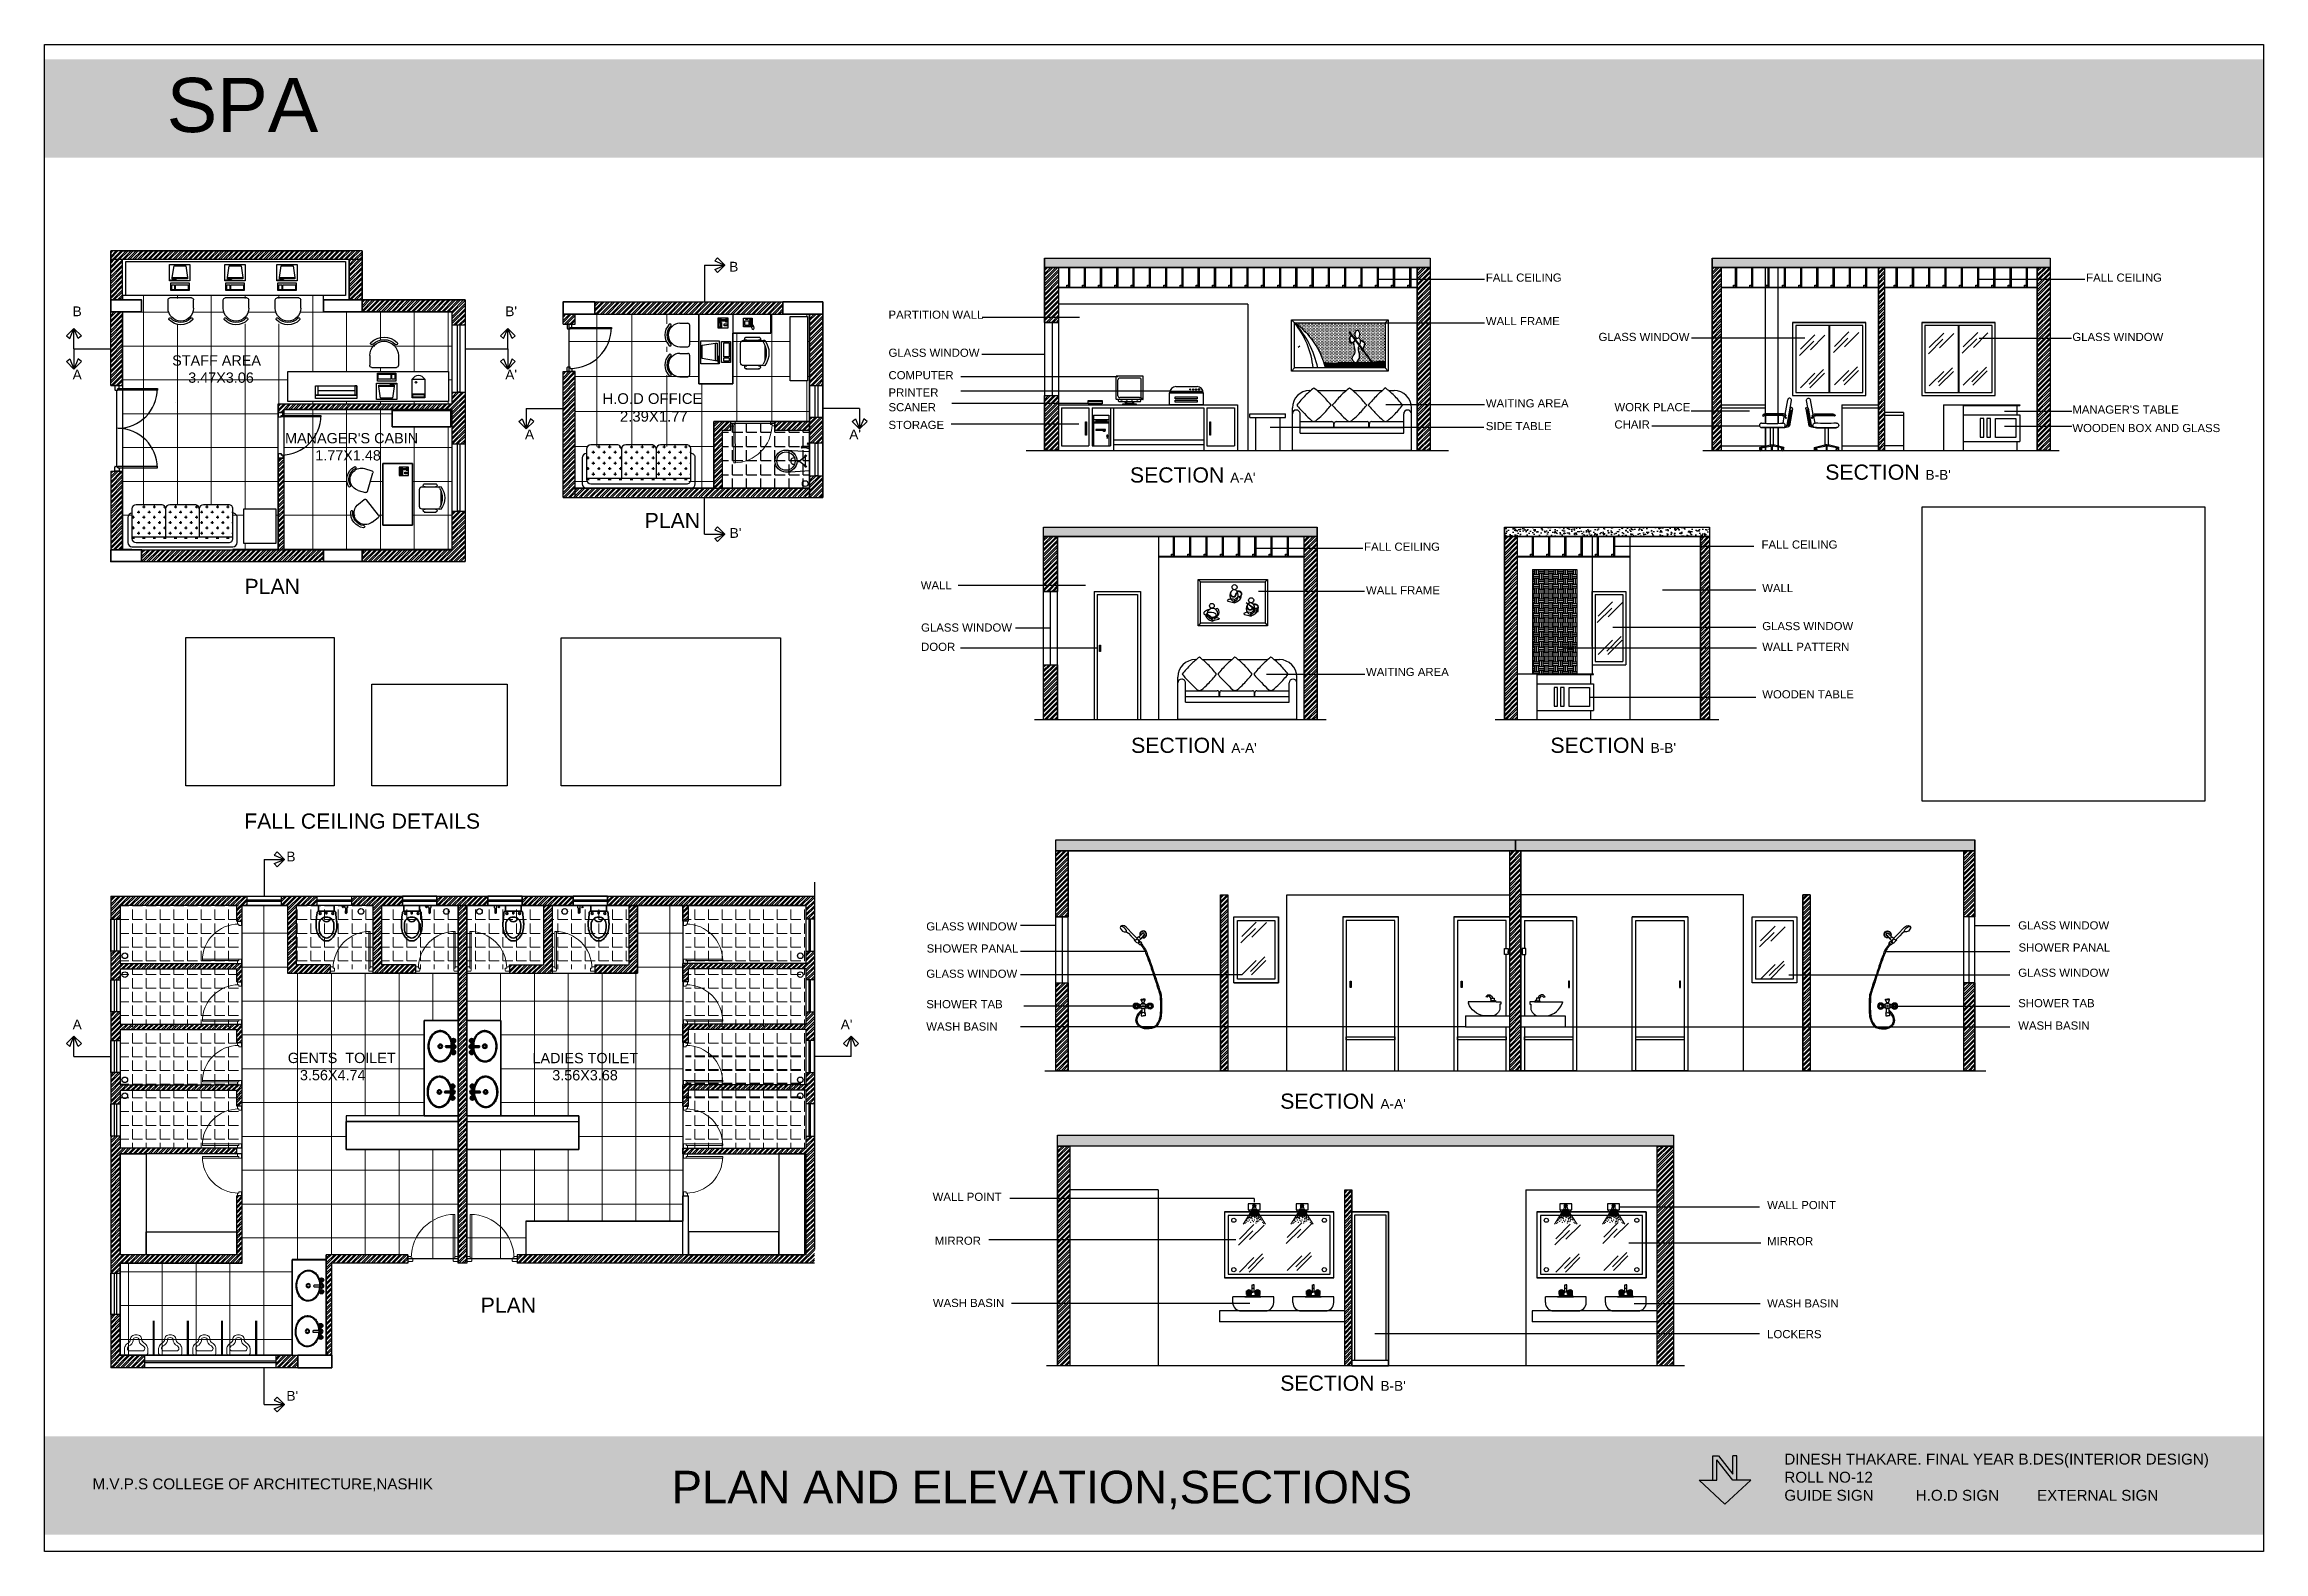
# Model space of a CAD drawing. Header units: millimetres. Extents: x 1521 to 3683, y 1649 to 3322.
# Drawn here: x 1752.79 to 1793.69, y 1649.44 to 1677.22 of the extents above; entities that cross this region are included whole.
import ezdxf

# ---------------------------------------------------------------- set-up
doc = ezdxf.new("R2010")
doc.units = ezdxf.units.MM
doc.header["$LTSCALE"] = 0.1
doc.header["$XCLIPFRAME"] = 0
for name, color, linetype in [('2', 2, 'Continuous'), ('FURN', 34, 'Continuous'), ('FURNITURE', 34, 'Continuous'), ('HATCH', 150, 'Continuous'), ('IRONMON-SS', 252, 'Continuous'), ('SANIT', 150, 'Continuous')]:
    doc.layers.add(name, color=color, linetype=linetype)
for name, color, linetype, lineweight in [('COL', 1, 'Continuous', 50), ('DOOR', 8, 'Continuous', 15), ('ELEVATION', 54, 'Continuous', 9), ('Flooring', 8, 'Continuous', 9), ('plan wall', 7, 'Continuous', 25), ('WALL', 7, 'Continuous', 50)]:
    doc.layers.add(name, color=color, linetype=linetype, lineweight=lineweight)
doc.styles.add('ATTR', font='romans.shx', dxfattribs={"width": 0.8, "height": 2.52})
doc.styles.add('WORKING', font='ARIALN.TTF')
picture_1 = doc.add_image_def('image1.jpg', size_in_pixel=(502, 502))
picture_2 = doc.add_image_def('image2.jpg', size_in_pixel=(652, 680))
picture_3 = doc.add_image_def('image3.jpg', size_in_pixel=(706, 530))
picture_4 = doc.add_image_def('image4.jpg', size_in_pixel=(651, 439))
pattern_1 = [(45, (-58.50887841288546, 93.95039284919449), (-0.0464185847115814, 0.0464185847115814), []), (45, (-58.50887841288546, 93.98321574521714), (-0.0464185847115814, 0.0464185847115814), [])]
pattern_2 = [(45, (-60.98596384540543, 87.90477816555948), (-0.0464185847115814, 0.0464185847115814), []), (45, (-60.98596384540543, 87.93760106158217), (-0.0464185847115814, 0.0464185847115814), [])]
pattern_3 = [(45, (-56.35576592963321, 98.9597500824857), (-0.0464185847115814, 0.0464185847115814), []), (45, (-56.35576592963321, 98.99257297850836), (-0.0464185847115814, 0.0464185847115814), [])]
pattern_4 = [(50, (-56.35576592963321, 98.9597500824857), (0.2368400696948052, -0.020720811200574), [0.024765, -0.272415]), (355, (-56.35576592963321, 98.9597500824857), (-0.0458156737683671, 0.248373635746834), [0.019812, -0.217932]), (100.451, (-56.33602932963321, 98.9580233574857), (0.191025252165747, 0.2276516941663794), [0.021047, -0.231517]), (46.1842, (-56.35576592963321, 99.0257900824857), (0.3524027531597689, -0.0546550263125453), [0.0371475, -0.4086225]), (96.6356, (-56.32639905963321, 99.02123553248569), (0.3086255048061083, 0.3216532226570639), [0.0315705, -0.3472754999999999]), (351.1840000000001, (-56.35576592963321, 99.0257900824857), (0.3086259875581141, 0.3216526532187769), [0.029718, -0.326898]), (21, (-56.32274592963321, 99.00928008248569), (0.1970993437859982, -0.1329451740717912), [0.024765, -0.272415]), (326, (-56.32274592963321, 99.00928008248569), (0.0803426368519412, 0.239444355959015), [0.019812, -0.217932]), (71.45140000000002, (-56.30632107963321, 98.9982013524857), (0.2774414380011618, 0.1064997150308747), [0.021047, -0.231517]), (37.50000000000001, (-56.35576592963321, 98.9597500824857), (0.0040151842257694, 0.109921550535099), [0, -0.2152904, 0, -0.221234, 0, -0.2187575]), (7.499999999999999, (-56.35576592963321, 98.9597500824857), (0.0868655612633975, 0.1302347472635553), [0, -0.1261364, 0, -0.2103374, 0, -0.0833755]), (327.5, (-56.42940052963321, 98.9597500824857), (0.1762677737169328, -0.0074473671904755), [0, -0.08255, 0, -0.257556, 0, -0.3417569999999999]), (317.5, (-56.46242052963321, 98.9597500824857), (0.1925679358018235, 0.0330544383433329), [0, -0.107315, 0, -0.1710436, 0, -0.242697])]
pattern_5 = [(45, (595.2806868502983, 171.8155850726923), (-0.0464185847115813, 0.0464185847115812), []), (45, (595.2806868502983, 171.8484079687143), (-0.0464185847115813, 0.0464185847115812), [])]
pattern_6 = [(45, (-1112.776000135502, -1130.754220560168), (-0.0464185847115814, 0.0464185847115814), []), (45, (-1112.776000135502, -1130.721397664145), (-0.0464185847115814, 0.0464185847115814), [])]
pattern_7 = [(0, (595.2806868502983, 171.8155850726923), (0, 0.6236350244302473), []), (90, (595.2806868502983, 171.8155850726923), (-0.6236350244302474, 0), [])]
pattern_8 = [(45, (634.6209957951692, 148.1312940654127), (-0.0464185847115813, 0.0464185847115812), []), (45, (634.6209957951692, 148.1641169614349), (-0.0464185847115813, 0.0464185847115812), [])]
pattern_9 = [(0, (154.0911534616282, 412.3174919337745), (0, 0.2527362993743632), [0.1838082177268099, -0.0689280816475536]), (90, (154.0911534616282, 412.3174919337745), (-0.2527362993743635, 0), [0.1838082177268097, -0.0689280816475536])]
pattern_10 = [(0, (154.0911534616282, 412.3174919337745), (0, 0.6236350244302469), []), (90, (154.0911534616282, 412.3174919337745), (-0.6236350244302474, 0), [])]
pattern_11 = [(45, (563.8962294830347, 115.967589742293), (-0.0480097934832729, 0.0480097934832729), []), (45, (563.8962294830347, 116.001537792828), (-0.0480097934832729, 0.0480097934832729), [])]

# ---------------------------------------------------------------- blocks, each defined once
blk = doc.blocks.new('A$C3F6A36EA')
h = blk.add_hatch(color=10)
h.set_gradient(color1=(22, 110, 12), color2=(129, 189, 10), tint=0.4600000083446503)
h.paths.add_polyline_path([(-44.21290426532277, 20.41047016547509), (-3.312552027882247, 20.41047016547509), (-3.312552027882247, 22.22228067989886), (-44.21290426532277, 22.22228067989886)])
h = blk.add_hatch(color=10)
h.set_gradient(color1=(22, 110, 12), color2=(129, 189, 10), tint=0.4600000083446503)
h.paths.add_polyline_path([(-44.21290426532277, -3.152725852021831), (-3.312552027882247, -3.152725852021831), (-3.312552027882247, -4.964536366445599), (-44.21290426532277, -4.964536366445599)])
at = {"color": 0}
blk.add_lwpolyline([(-44.21290426532277, 22.50002261478744), (-3.312552027882247, 22.50002261478744), (-3.312552027882247, -5.275919162361106), (-44.21290426532277, -5.275919162361106)], close=True, dxfattribs=at)
at = {"width": 22.63115286079426, "attachment_point": 1}
for s, insert, char_height in [('{\\f@Arial Unicode MS|b0|i0|c0|p34;\\C255;\\c16777215;SPA}', (-41.95896041238461, 21.88315936266304), 1), ('{\\f@Arial Unicode MS|b0|i0|c0|p34;\\C255;\\c16777215;DINESH THAKARE. FINAL YEAR B.DES(INTERIOR DESIGN)\\PROLL NO-12 \\PGUIDE SIGN          H.O.D SIGN         EXTERNAL SIGN}', (-12.1454542952647, -3.471241614662631), 0.2), ('{\\f@Arial Unicode MS|b0|i0|c0|p34;\\C255;\\c16777215;M.V.P.S COLLEGE OF ARCHITECTURE,NASHIK}', (-43.32499384945754, -3.927934331226424), 0.2)]:
    blk.add_mtext(s, dxfattribs=dict(at, insert=insert, char_height=char_height))
blk = doc.blocks.new('SHOW-JET')
at = {"layer": 'IRONMON-SS'}
for p, q in [((-247.1834689715433, 1087.076006957844), (-233.9064942265104, 1084.932485852709)), ((-61.42098626951337, 959.9306479947188), (-242.9484220539089, 1146.76193118706)), ((-233.9064942265104, 1084.932485852709), (-213.4497191216651, 1068.075939241695)), ((-213.4497191216651, 1068.075939241695), (-182.2132191625278, 1035.845277117754)), ((-182.2132191625278, 1035.845277117754), (-126.061239333052, 980.4066534686262)), ((-135.2896785146258, 987.7803747559905), (-138.9810174007798, 977.6414537002673)), ((-138.9810174007798, 977.6414537002673), (-126.061239333052, 980.4066534686262)), ((-138.9810174007798, 977.6414537002673), (-110.3730950499957, 948.1462428372233)), ((-132.1353960422566, 989.6605094308853), (-135.2896785146258, 987.7803747559905)), ((-126.061239333052, 980.4066534686262), (-102.0676285392437, 997.9194043829083)), ((-104.83617868695, 941.6941824251824), (-110.3730950499957, 948.1462428372233)), ((-78.07401774543541, 1021.884215709233), (-105.6471675450229, 1005.449024667072)), ((-91.91640061922588, 945.3811516400602), (-104.83617868695, 941.6941824251824)), ((-102.0676285392437, 997.9194043829083), (-74.3826788592778, 964.7373328761843)), ((-74.3826788592778, 964.7373328761843), (-91.91640061922588, 945.3811516400602)), ((-82.77567563979757, 938.8586024852048), (-90.56382932597263, 946.874309535766)), ((-90.09724730861126, 938.6583652885221), (-89.81916082184763, 938.9327711111999)), ((-86.58534480615705, 935.0993568854336), (-57.86187137446541, 963.4426555796364)), ((-68.93989311403493, 917.4434553991687), (-86.33479053484189, 935.3465949002876)), ((-86.26004592679968, 942.4447786961173), (-64.90535655651547, 963.5168242056316)), ((-36.98469522729283, 1062.376740945679), (-81.19115427968427, 1020.026222160535)), ((-53.15743428080168, 998.8410652582317), (-78.07401774543541, 1021.884215709233)), ((-75.61592370941071, 974.5403314581054), (-53.15743428080168, 998.8410652582317)), ((-69.02583229388621, 917.3043148699887), (-40.44001993945129, 945.51177452507)), ((-61.86945391777772, 917.341545219726), (-65.35382420477981, 920.9277214306404)), ((-61.86945391777772, 917.341545219726), (-40.51476454749354, 938.4135907292384)), ((-54.79901472151687, 917.2396350402851), (-58.3103390227334, 920.8535528046448)), ((-40.41306592524414, 945.4840329716226), (-57.86187137446541, 963.4426555796364)), ((-54.79901472151687, 917.2396350402851), (-40.61646316974655, 931.3431484868544)), ((-13.58704727421718, 1044.155172137318), (-53.15743428080168, 998.8410652582317)), ((-40.61646316974655, 931.3431484868544), (-44.0738794425415, 934.9015831443193)), ((-40.51476454749354, 938.4135907292384), (-43.99913483449927, 941.9997669401507)), ((-79.74023321606002, 144.4275483110686), (-53.9849786828636, 144.4275483110686)), ((-79.74023321605638, 104.4275483110668), (-51.23939824546322, 104.4275483110668)), ((-74.38124936743407, 124.427548311065), (25.61875063289335, 124.427548311065)), ((-51.18802404471353, 204.5248138678435), (2.425525309838121, 204.5248138678435)), ((-47.68948392073797, 99.70009026103618), (-1.073014814130146, 99.70009026103618)), ((-42.09225843372404, 154.9077801853), (-6.756813382402468, 154.9077801853)), ((-34.39579919448807, 168.8843668392819), (-14.3666995403837, 168.8843668392819)), ((-34.39579919448807, 162.5949460052507), (-14.3666995403837, 162.5949460052507)), ((2.476899510591465, 104.4275483110632), (30.97773448118824, 104.4275483110632)), ((5.222479947995453, 144.4275483110668), (30.97773448118824, 144.4275483110668))]:
    blk.add_line(p, q, dxfattribs=at)
for points in [[(-242.9484220539089, 1146.76193118706), (-267.7003899638657, 1167.337371517085), (-296.7661200025069, 1170.752804172982), (-313.8635541627737, 1162.214331104435), (-324.1220146589332, 1143.429777210585), (-313.8635541627737, 1121.22979066084), (-293.3466331704549, 1097.322087783144), (-269.4102253460806, 1085.368290629896), (-247.1834689715433, 1087.076006957844), (-241.0664298895353, 1093.105399707307), (-241.5777618992797, 1106.38637114963), (-251.8062414178857, 1121.710543912804), (-269.19447266715, 1140.099464371658), (-286.5827039164068, 1150.315579547106), (-302.4367552040676, 1156.956119553866), (-317.7792905496062, 1153.38043581398), (-319.9059772115615, 1151.149881282566)], [(-24.38124936743407, 94.8081986116249), (-47.68948392073797, 94.8081986116249), (-47.68948392073797, 99.70009026103618), (-51.88758583239541, 105.2907465027583), (-56.08568774404557, 114.375549407976), (-56.78524953172746, 131.1475181331425), (-53.9866367882205, 144.4253401948153), (-49.78853487656671, 150.0159964365375), (-42.09225843372404, 154.9077801853), (-42.09225843372404, 162.5949460052507), (-34.39579919448807, 162.5949460052507), (-34.39579919448807, 168.8843668392819), (-51.18802404471353, 204.5248138678435), (-51.18802404471353, 215.0073617589769), (-24.60028899942699, 215.0073617589769)], [(-41.39251384964881, 94.8081986116249), (-41.39251384964881, 54.84287783553735), (-45.26414140729322, 39.83346618501491), (-48.7624987348754, 25.15800703807509), (-48.7624987348754, 0), (-24.2739974418073, 0)], [(-7.369984885219308, 94.8081986116249), (-7.369984885219308, 54.84287783553735), (-3.49835732757856, 39.83346618501491), (0, 25.15800703807509), (0, 0), (-24.48850129306811, 0)], [(-24.38124936743407, 94.8081986116249), (-1.073014814130146, 94.8081986116249), (-1.073014814130146, 99.70009026103618), (3.125087097520008, 105.2907465027583), (7.32318900917744, 114.375549407976), (8.022750796859327, 131.1475181331425), (5.224138053348723, 144.4253401948153), (1.026036141694929, 150.0159964365375), (-6.670240301151353, 154.9077801853), (-6.670240301151353, 162.5949460052507), (-14.3666995403837, 162.5949460052507), (-14.3666995403837, 168.8843668392819), (2.425525309838121, 204.5248138678435), (2.425525309838121, 215.0073617589769), (-24.16220973544842, 215.0073617589769)]]:
    blk.add_lwpolyline(points, dxfattribs=at)
for points in [[(-42.36793168626536, 929.601440749444, -0.0205227946027804), (5.693597509063692, 856.7295631279776, -0.0458879825813563), (22.46811765785242, 822.0300134133196, -0.0018675968235575), (68.23735957372264, 698.5080060730215, -0.0068755666785991), (80.20799069850545, 664.3816959552204, -0.0003753417383124), (110.9081106889716, 572.6216659210768, -0.000271794662333), (153.1354990495783, 445.8625999586675, -0.0016100858879501), (185.3073231473318, 348.0624880577015, -0.0028370177819236), (203.1065190763547, 292.2877942367377, -0.0592162386090509), (211.0855889218401, 249.6372304517499, -0.0176355337592784), (215.3036598685722, 115.2643584966899, -0.0187500120179965), (211.1373503960785, 14.64391575567424, -0.039992248479301), (203.3653665460697, -33.8797174626634, -0.0384946803727515), (192.9594348840874, -65.73733665241161, -0.0316887988994366), (175.4359960418005, -101.4627907465401, -0.0434660999995734), (158.4863191842195, -125.9085341641948, -0.0488024300557252), (139.2167780502095, -144.9763480138572, -0.1030561729429113), (113.0793561544051, -158.4916017313771, -0.0426654094039585), (55.73110800444556, -169.3160801081394, -0.059615415814253), (-6.849490192984376, -168.2011628647742, -0.0787580816921896), (-54.21829511848046, -153.8541772923072, -0.0835710349666072), (-86.90254799073955, -130.6170892729678, -0.09651652243364399), (-107.1611369591046, -100.5922876058794, -0.0876805430253862), (-116.9882234211909, -57.89397032221678, -0.1087441727348), (-110.7842358643538, -20.71356324206499, -0.028124897219093), (-100.6310535574521, 0.9536638434055931, -0.0210925637130904), (-84.82753576198232, 27.52088057102992, -0.0387287249752741), (-70.47977894893118, 46.15266229504231, -0.0390952681780715), (-41.39251384965246, 73.74365143986688, -0.0291379766145798)], [(-53.14114017489192, 918.8882703987219, -0.0199508999394344), (-7.156513518420978, 848.991692194615, -0.0458879825813285), (8.422206079470925, 816.7657596264726, -0.0018675968235441), (54.15251431731303, 693.3488264770932, -0.0068755666786449), (65.98660263659986, 659.6117775499898, -0.0003753417383192), (96.6795772597907, 567.8731044067736, -0.0002717946622319), (138.9018114962637, 441.1295102030326, -0.0016100858879535), (171.0434482980854, 343.4211655861345, -0.0028370177819376), (188.7908938683176, 287.8086341700491, -0.0592162386090668), (196.1188911608114, 248.6382519084454, -0.0176355337592784), (200.3037731797449, 115.3226622043439, -0.0187500120180015), (196.1839894669902, 15.82586200002515, -0.0399922484792845), (188.7908938683176, -30.33221888402659, -0.03849468037260501), (179.1010445918582, -59.99756152544249, -0.0316887988995382), (162.414071257881, -94.01769337162294, -0.0434660999994683), (146.9475952555403, -116.3242840580224, -0.0488024300558538), (129.7544864932133, -133.337403109339, -0.1030561729429257), (109.0518742061031, -144.0424014366872, -0.0426654094039569), (54.2145626051315, -154.3929406913867, -0.059615415814257), (-4.802343518735142, -153.3415131214569, -0.0787580816921887), (-47.67643336052424, -140.3558794462897, -0.0835710349664788), (-76.30233261923786, -120.0041050518484, -0.0965165224337983), (-93.35180889402544, -94.73545754252156, -0.0876805430253834), (-102.0079557012359, -57.12482856780116, -0.1087441727348098), (-96.86528517103581, -26.30487897246712, -0.0281248972191146), (-87.42757390264522, -6.164490763309004, -0.0210925637130815), (-72.27076729959298, 19.31554293130102, -0.0387287249752829), (-59.33865568026522, 36.10898904705573, -0.0258631239341345), (-41.66581979203328, 53.78333341018514)]]:
    blk.add_lwpolyline(points, format="xyb", dxfattribs=at)
for points in [[(-84.38124936743407, 124.427548311065), (-99.38124936743407, 150.4083104245983), (-129.381249367434, 150.4083104246), (-144.381249367434, 124.4275483110687), (-129.3812493674377, 98.4467861975354), (-99.3812493674377, 98.44678619753358)], [(95.61875063256592, 124.427548311065), (80.61875063256593, 150.4083104245983), (50.61875063256593, 150.4083104246), (35.61875063256593, 124.4275483110687), (50.6187506325623, 98.4467861975354), (80.6187506325623, 98.44678619753358)]]:
    blk.add_lwpolyline(points, close=True, dxfattribs=at)
for centre, radius in [((-114.3812493674341, 124.4275483110668), 40), ((-114.3812493674341, 124.4275483110668), 30), ((-114.3812493674341, 124.4275483110668), 20), ((65.61875063256593, 124.4275483110668), 40), ((65.61875063256593, 124.4275483110668), 30), ((65.61875063256593, 124.4275483110668), 20)]:
    blk.add_circle(centre, radius, dxfattribs=at)
for centre, radius, start, end in [((-24.38124936743407, 1054.427548311074), 44.9008896071482, 248.2343876695064, 204.9864832347312), ((-24.38124936743407, 1054.427548311074), 39.9008896071482, 250.7783014630778, 202.5256362505315), ((-24.38124936743407, 1054.427548311074), 19.90088960714819, 270, 177.1735971148809), ((-24.38124936743407, 1054.427548311074), 14.9008896071482, 270, 147.759721591308), ((-24.31883664091583, 16.72009602227262), 25.74109861444052, 19.13524898932741, 161.7312681520875)]:
    blk.add_arc(centre, radius, start, end, dxfattribs=at)
at = {"layer": 'WALL'}
blk.add_point((-24.38124936743407, 124.4275483110668), dxfattribs=at)
blk = doc.blocks.new('A$C18D84F69')
at = {"layer": 'IRONMON-SS', "color": 0}
for points in [[(-18.67922295024618, 2.689587975415633), (-19.14212434017098, 2.017087288542824), (-20.59410020243376, 2.017087288542824), (-20.59410020243376, 0.0834454159921734), (-12.78971865610219, 0.0834454159921734)], [(-12.78971865610219, 0.0834454159921734), (-13.81820532074198, 2.560929894560104), (-12.72922342398669, 6.911630769922337), (-10.67225009482354, 9.026562393977656), (-9.159779000328852, 8.905698118222062), (-7.889288834412582, 7.213758148682244), (-5.348331075394526, 7.818026230444957), (-8.433768496382982, 10.77892783927382), (-11.57972372230142, 11.02062974227738), (-14.42320278764237, 9.328689772733924), (-16.48015354399104, 5.884384357894305), (-16.55305749014951, 5.778469891138227)]]:
    blk.add_lwpolyline(points, dxfattribs=at)
for points in [[(-14.05898988828994, 1.256086048837459), (-14.05898988828994, 5.778469891138227), (-18.67922295024618, 5.778469891138227), (-18.67922295024618, 1.256086048837459)], [(-14.87479518086184, 0.2625766389246564), (-14.87479518086184, 1.188225641337339), (-17.96400226745754, 1.188225641337339), (-17.96400226745754, 0.2625766389246564)]]:
    blk.add_lwpolyline(points, close=True, dxfattribs=at)
at = {"layer": 'SANIT', "color": 0}
blk.add_line((-21.65653430414386, 0), (21.65653430414386, 0), dxfattribs=at)
for points in [[(-21.42736237810459, 0), (-28.88274172949605, 0), (-28.88274172949605, -3.759240397805114), (-27.1823822822189, -3.759240397805114), (-27.1823822822189, -11.98948400366134), (-25.08965789759532, -16.30057463261619), (-22.11667982884683, -19.02851644527254), (-18.83998312286326, -21.59999999999832), (-1.834161321166901, -21.59999999999854)], [(21.65653430414386, 0), (21.19468307984062, -2.599999999998543)]]:
    blk.add_lwpolyline(points, dxfattribs=at)
blk.add_arc((-6.776612833142281, 7.84646231867009), 29.858365160092, 279.5280174993798, 339.5208079181035, dxfattribs=at)
blk = doc.blocks.new('A$C5EA13CD6')
at = {"layer": 'IRONMON-SS'}
for p, q in [((-7.537837236246557, 0), (-9.037837236246562, -1.5)), ((-8.230677882849704, 1.5), (-8.230677882849704, 6)), ((-8.230677882849704, 6), (-2.16439627931686, 6)), ((-8.230677882849704, 4.5), (-2.16439627931686, 4.5)), ((-8.230677882849704, 3), (-2.16439627931686, 3)), ((-8.230677882849704, 1.5), (-2.16439627931686, 1.5)), ((-5.19753708114149, 1.5), (-8.230677882849704, 1.5)), ((-7.537837236246557, 6), (-7.537837236246557, 0)), ((-7.537837236246557, 0), (7.537837236246557, 0)), ((-2.857236925920004, 6), (-2.857236925920004, 0)), ((-2.16439627931686, 1.5), (-2.16439627931686, 6)), ((-1.186112272145692, 13.1097499190364), (5.82077e-11, 13.1097499190364)), ((-1.186112272145692, 4.278837394551374), (-1.186112272145692, 13.1097499190364)), ((-1.186112272145692, 9.285579172079453), (1.186112272145692, 9.285579172079453)), ((-1.186112272145692, 4.5), (1.186112272145692, 4.5)), ((1.186112272145692, 13.1097499190364), (5.82077e-11, 13.1097499190364)), ((1.186112272145692, 4.278837394551374), (1.186112272145692, 13.1097499190364)), ((2.164396279433275, 1.5), (2.164396279433275, 6)), ((2.164396279433275, 6), (8.23067788296612, 6)), ((2.164396279433275, 4.5), (8.23067788296612, 4.5)), ((2.164396279433275, 3), (8.23067788296612, 3)), ((2.164396279433275, 1.5), (8.23067788296612, 1.5)), ((2.857236926036422, 6), (2.857236926036422, 0)), ((7.537837236246557, 6), (7.537837236246557, 0)), ((7.537837236246557, 0), (9.037837236246562, -1.5)), ((8.23067788296612, 1.5), (8.23067788296612, 6)), ((-10.04088009352563, -1.5), (9.33673721429659, -1.5)), ((-10.04088009352563, -1.5), (9.33673721429659, -1.5))]:
    blk.add_line(p, q, dxfattribs=at)
for points in [[(-2.16439627931686, 3.515372840804047), (-1.115156854793895, 4.278837394551374)], [(2.164396279433275, 3.567002568743191), (1.186112272145692, 4.278837394551374)]]:
    blk.add_lwpolyline(points, dxfattribs=at)
for centre in [(-5.19753708114149, 4.236351727740839), (5.19753708114149, 4.236351727740839)]:
    blk.add_arc(centre, 2.93043683507547, 37.00164913135201, 142.998350868648, dxfattribs=at)
at = {"layer": 'SANIT'}
for p, q in [((24.81590344576398, -1.500955071882343), (-24.81590344564756, -1.500955071882343)), ((-24.81590344564756, -8.424931104062125), (-24.81590344564756, -1.500955071882343)), ((-14.81590344564756, -18.42493110406212), (14.81590344576398, -18.42493110406212)), ((24.81590344576398, -8.424931104062125), (24.81590344576398, -1.500955071882343))]:
    blk.add_line(p, q, dxfattribs=at)
for centre, start, end in [((-14.81590344564756, -8.424931104062125), 180, 270), ((14.81590344576398, -8.424931104062125), 270, 0)]:
    blk.add_arc(centre, 10, start, end, dxfattribs=at)
blk = doc.blocks.new('A$C39047451')
at = {"layer": 'FURNITURE'}
for p, q in [((-7.8630336e-08, 2.869999994654917), (-7.86302223e-08, 14.62999999465536)), ((13.87999992136954, 14.74999999465525), (0.1199999213697822, 14.74999999465525)), ((0.9999999213697774, 4.597695633133199), (0.999999921369664, 12.90230435617685)), ((12.10956037586155, 13.74999999465457), (1.890439472459462, 13.74999999465457)), ((12.99999992136932, 4.597695633133199), (12.99999992136944, 12.90230435617685)), ((13.99999992136978, 2.869999994654917), (13.99999992136955, 14.62999999465536)), ((13.87999992136977, 2.749999994655026), (0.1199999213696685, 2.749999994655026)), ((1.249999921368639, 1.869999994655373), (1.249999921368413, 2.749999994655254)), ((1.369999921368645, 1.749999994655481), (12.62999992136852, 1.749999994655481)), ((12.10956037586439, 3.749999994655254), (1.89043947245662, 3.749999994655254)), ((4.944995268289432, 0.7499999946552549), (4.944995268289432, 0.4082383741521342)), ((4.944995268289544, 0.7499999946552549), (9.055004574447848, 0.7499999946552549)), ((9.055004574447848, 0.7499999946552549), (9.055004574447848, 0.4082383741521342)), ((12.74999992136853, 1.869999994655373), (12.74999992136853, 2.749999994655482))]:
    blk.add_line(p, q, dxfattribs=at)
blk.add_lwpolyline([(3.53303106237027, -5.3447451e-09), (3.53303106237027, 0.4082383741523615), (10.46696878036701, 0.4082383741523615), (10.46696878036701, -5.3447451e-09)], close=True, dxfattribs=at)
blk.add_circle((13.12979811930555, 3.366546968515777), 0.2287664550608497, dxfattribs=at)
for centre, radius, start, end in [((0.1199999213697822, 14.62999999465536), 0.12, 90, 179.9999999999994), ((1.848721481184753, 12.90230435617685), 0.8487215598155023, 87.18255270025847, 180), ((1.848721481185321, 12.90230435617685), 0.8487215598155023, 87.18255270025847, 92.81744729954181), ((12.151278361554, 12.90230435617685), 0.8487215598155023, 87.18255270045817, 92.81744729974152), ((12.15127836155457, 12.90230435617685), 0.8487215598155023, 0, 92.81744729974152), ((13.87999992136954, 14.62999999465536), 0.12, 1.1196e-12, 90), ((0.1199999213696685, 2.869999994654917), 0.12, 179.9999999999994, 270), ((1.848721481184753, 4.597695633133199), 0.8487215598155023, 180, 272.8174472997415), ((1.369999921368645, 1.869999994655373), 0.12, 180.000000000013, 270), ((1.848721481185321, 4.597695633133199), 0.8487215598155023, 267.1825527004582, 272.8174472997415), ((2.818500347196305, 2.968799844374998), 0.5, 205.9508325239613, 334.0491674760388), ((6.999999921368753, 5.381084517155059), 4.631084522499691, 231.6345485448049, 308.3654514551951), ((5.565151863787861, 2.968799844374998), 0.5, 205.9508325239613, 334.0491674760388), ((8.30696246619371, 2.968799844374998), 0.5, 205.9508325239613, 334.0491674760388), ((11.05361398278617, 2.968799844374998), 0.5, 205.9508325239613, 334.0491674760388), ((12.15127836155457, 4.597695633133199), 0.8487215598155023, 267.1825527002585, 0), ((12.151278361554, 4.597695633133199), 0.8487215598155023, 267.1825527002585, 272.8174472995418), ((12.62999992136852, 1.869999994655373), 0.12, 270, 0), ((13.87999992136977, 2.869999994654917), 0.12, 270.0000000000009, 5.471e-13)]:
    blk.add_arc(centre, radius, start, end, dxfattribs=at)
blk = doc.blocks.new('A$C40D74CC5')
at = {"layer": 'FURNITURE', "color": 1}
for p, q in [((-15.46788232153267, 44.73724595179828), (-15.46788232153267, -18.26275404820171)), ((-15.46788232153267, 44.73724595179828), (16.03211767846733, 44.73724595179828)), ((-15.46788232153267, 35.73724595179829), (16.03211767846733, 35.73724595179829)), ((-15.46788232153267, 31.23724595179829), (16.03211767846733, 31.23724595179829)), ((-15.46788232153267, 28.98724595179828), (16.03211767846733, 28.98724595179828)), ((-10.96788232153267, 34.61224595179829), (-10.96788232153267, 32.36224595179829)), ((-10.96788232153267, 34.61224595179829), (11.53211767846733, 34.61224595179829)), ((-10.96788232153267, 32.36224595179829), (11.53211767846733, 32.36224595179829)), ((-10.96788232153267, 15.48724595179828), (-10.96788232153267, 13.23724595179828)), ((9.282117678467328, 15.48724595179828), (-10.96788232153267, 15.48724595179828)), ((9.282117678467328, 13.23724595179828), (-10.96788232153267, 13.23724595179828)), ((5.172646958297263, 11.65789752152068), (5.172646958297263, 12.56516519919114)), ((7.422646958297262, 12.56516519919114), (5.172646958297263, 12.56516519919114)), ((7.422646958297262, 11.65789752152068), (5.172646958297263, 11.65789752152068)), ((7.422646958297262, 12.56516519919114), (7.422646958297262, 11.65789752152068)), ((9.282117678467328, 13.23724595179828), (9.282117678467328, 15.48724595179828)), ((11.53211767846733, 34.61224595179829), (11.53211767846733, 32.36224595179829)), ((13.78211767846733, 4.237245951798286), (11.53211767846733, 4.237245951798286)), ((11.53211767846733, 3.329978274127823), (11.53211767846733, 4.237245951798286)), ((13.78211767846733, 3.329978274127823), (11.53211767846733, 3.329978274127823)), ((11.53211767846733, 0.5788035381237933), (11.53211767846733, 1.486071215794254)), ((13.78211767846733, 1.486071215794254), (11.53211767846733, 1.486071215794254)), ((13.78211767846733, 0.5788035381237933), (11.53211767846733, 0.5788035381237933)), ((13.78211767846733, 4.237245951798286), (13.78211767846733, 3.329978274127823)), ((13.78211767846733, 1.486071215794254), (13.78211767846733, 0.5788035381237933)), ((16.03211767846733, 44.73724595179828), (16.03211767846733, -18.26275404820171)), ((-15.46788232153267, -18.26275404820171), (16.03211767846733, -18.26275404820171)), ((13.78211767846733, -1.265103520377123), (11.53211767846733, -1.265103520377123)), ((11.53211767846733, -1.265103520377123), (11.53211767846733, -2.172371198047585)), ((13.78211767846733, -2.172371198047585), (11.53211767846733, -2.172371198047585)), ((13.78211767846733, -2.172371198047585), (13.78211767846733, -1.265103520377123))]:
    blk.add_line(p, q, dxfattribs=at)
for points in [[(-11.37529349870965, 30.51580903996093), (-7.834396662041397, 30.51580903996093), (-7.834396662041397, 29.6315964441028), (-11.37529349870965, 29.6315964441028)], [(-4.883649298189992, 30.51580903996093), (-1.342752461405325, 30.51580903996093), (-1.342752461405325, 29.6315964441028), (-4.883649298189992, 29.6315964441028)]]:
    blk.add_lwpolyline(points, close=True, dxfattribs=at)
blk.add_ellipse((12.03382096396308, 30.05072838180149), major_axis=(-1.032780117624497, 2e-16), ratio=0.3588753008034142, dxfattribs=at)
blk = doc.blocks.new('A$C53EF49EB')
for p, q in [((-0.2744853388323918, 0.0139906336453351), (0.2744853388323918, 0.0139906336453351)), ((-0.2744853388323918, -0.1972392522452537), (-0.2744853388323918, 0)), ((-0.2744853388323918, 0), (0.2744853388323918, 0)), ((-0.2709299601360726, 0.0264279212497058), (0.2709299601360726, 0.0264279212497058)), ((-0.1744853388324827, 0.0999999999999091), (0.1744853388322554, 0.1000000000001364)), ((0.2744853388321644, 2.274e-13), (0.274485338831937, -0.1972392522452537)), ((0.274485338831937, -0.1972392522452537), (-0.2744853388323918, -0.1972392522452537))]:
    blk.add_line(p, q)
for points in [[(-0.1831854791873866, -0.0651560990822873), (0.1766634361626984, -0.0651560990822873), (0.1766634361626984, -0.1016544714170777), (-0.1831854791873866, -0.1016544714170777)], [(-0.1831854791873866, -0.1204524130148457), (0.1766634361626984, -0.1204524130148457), (0.1766634361626984, -0.1569507853496361), (-0.1831854791873866, -0.1569507853496361)]]:
    blk.add_lwpolyline(points, close=True)
for centre, radius in [((0.0636117761912374, 0.0541289550487818), 0.0071165456047311), ((0.1105949654809137, 0.0541289550487818), 0.0100191170295148), ((0.1575781547687711, 0.0541289550487818), 0.009477070558205), ((0.2050421917317635, 0.0541289550487818), 0.0130649375851135)]:
    blk.add_circle(centre, radius)
for centre, start, end in [((-0.1744853388324827, 0), 90, 180), ((0.1744853388322554, 2.274e-13), 0, 90)]:
    blk.add_arc(centre, 0.1, start, end)
blk = doc.blocks.new('A$C35815E48')
blk.add_line((61.68091393554322, -1.0090481055e-06), (-7.094431567e-07, -1.0090481055e-06))
at = {"layer": 'FURNITURE'}
for p, q in [((8.999999290556842, 31.07908146875877), (9.527997244822927, 31.07908146875877)), ((12.79446314543065, 31.07908146875877), (27.99345456731635, 31.07908146875877)), ((31.25992046792589, 31.07908146875877), (46.61845456731679, 31.07908146875877)), ((49.88492046792635, 31.07908146875877), (52.68091393554322, 31.07908146875877)), ((-7.094431567e-07, 18.99999899095167), (-7.094431567e-07, 22.07908146875877)), ((-7.094431567e-07, -1.0090481055e-06), (-7.094431567e-07, 18.99999899095167)), ((3.999999290556387, 8.999998990951669), (3.999999290556387, 18.99999899095167)), ((3.999999290556387, 14.99999899095167), (20.43091393554323, 14.99999899095189)), ((3.999999290556387, 11.99999899095167), (57.68091393554322, 11.99999899095167)), ((21.43091393554323, 11.99999899095167), (21.43091393554323, 13.99999899095189)), ((21.68091393554323, 11.99999899095167), (21.68091393554323, 13.99999899095189)), ((22.68091393554323, 14.99999899095189), (38.68091393554322, 14.99999899095189)), ((39.68091393554322, 11.99999899095167), (39.68091393554322, 13.99999899095189)), ((39.93091393554322, 11.99999899095167), (39.93091393554322, 13.99999899095166)), ((40.93091393554322, 14.99999899095167), (57.68091393554322, 14.99999899095167)), ((57.68091393554322, 8.999998990951894), (57.68091393554322, 18.99999899095167)), ((61.68091393554322, 18.99999899095167), (61.68091393554322, 22.07908146875877)), ((61.68091393554322, -1.0090481055e-06), (61.68091393554322, 18.99999899095167)), ((3.999999290556387, 8.999998990951669), (57.68091393554322, 8.999998990951894))]:
    blk.add_line(p, q, dxfattribs=at)
for centre, radius, start, end in [((8.999999290556842, 22.07908146875877), 9, 90, 180), ((52.68091393554322, 22.07908146875877), 9, 0, 90), ((1.999999290556842, 18.99999899095167), 2, 90.00000000000084, 180), ((1.999999290556388, 18.99999899095167), 2, 0, 90.00000000000159), ((11.12564423916092, 16.77733550284631), 1.678742168996481, 231.0792141586807, 309.458764939238), ((20.43091393554323, 13.99999899095189), 1, 0, 90), ((22.68091393554323, 13.99999899095189), 1, 90.00000000000018, 179.9999999999957), ((29.59110156165434, 16.77733550284654), 1.678742168996481, 231.0792141586807, 309.458764939238), ((38.68091393554322, 13.99999899095189), 1, 4.325600000000001e-12, 90), ((40.93091393554322, 13.99999899095166), 1, 89.99999999999982, 180.0000000000043), ((48.21610156165435, 16.77733550284631), 1.678742168996481, 231.0792141586807, 309.458764939238), ((59.68091393554322, 18.99999899095167), 2, 90, 180), ((59.68091393554322, 18.99999899095167), 2, 0, 90)]:
    blk.add_arc(centre, radius, start, end, dxfattribs=at)
for points in [[(11.13574194378225, 32.42290507642053), (6.684304550426985, 28.51026970033411), (2.232867157072631, 23.5200302897116)], [(20.03861673049141, 23.5200302897116), (15.58717933713706, 28.60146325080098), (11.13574194378225, 32.42290507642053)], [(29.60119926627568, 32.42290507642076), (25.14976187292041, 28.51026970033434), (20.69832447956605, 23.52003028971183)], [(38.50407405298483, 23.52003028971183), (34.05263665963048, 28.6014632508012), (29.60119926627568, 32.42290507642076)], [(48.22619926627567, 32.42290507642053), (43.77476187292041, 28.51026970033411), (39.32332447956606, 23.5200302897116)], [(57.12907405298485, 23.5200302897116), (52.67763665963048, 28.60146325080098), (48.22619926627567, 32.42290507642053)]]:
    blk.add_spline(points, degree=3, dxfattribs=at)
for points, knots in [([(2.232867157072631, 23.5200302897116), (3.443040603363441, 21.98813232475925), (6.239606856977843, 19.32362341499026), (8.658156720864097, 16.61210145674533), (10.07098228026689, 15.47124843743574)], [0, 0, 0, 0, 6.954655022142317, 13.42316598327697, 13.42316598327697, 13.42316598327697, 13.42316598327697]), ([(12.19252304028123, 15.48120862106054), (13.36112737524036, 16.44311999670333), (16.22043159833583, 18.87663903327882), (18.61061920879183, 21.78340648102687), (20.03861673049141, 23.5200302897116)], [1.622430378474298, 1.622430378474298, 1.622430378474298, 1.622430378474298, 7.020964653987522, 15.03299227339748, 15.03299227339748, 15.03299227339748, 15.03299227339748]), ([(20.69832447956605, 23.52003028971183), (21.90849792585686, 21.98813232475948), (24.70506417947126, 19.32362341499048), (27.12361404335752, 16.61210145674556), (28.53643960276031, 15.47124843743597)], [0, 0, 0, 0, 6.954655022142317, 13.42316598327697, 13.42316598327697, 13.42316598327697, 13.42316598327697]), ([(30.65798036277465, 15.48120862106077), (31.82658469773378, 16.44311999670356), (34.68588892082927, 18.87663903327904), (37.07607653128525, 21.7834064810271), (38.50407405298483, 23.52003028971183)], [1.622430378474298, 1.622430378474298, 1.622430378474298, 1.622430378474298, 7.020964653987522, 15.03299227339748, 15.03299227339748, 15.03299227339748, 15.03299227339748]), ([(39.32332447956606, 23.5200302897116), (40.53349792585685, 21.98813232475925), (43.33006417947126, 19.32362341499026), (45.7486140433575, 16.61210145674533), (47.1614396027603, 15.47124843743574)], [0, 0, 0, 0, 6.954655022142317, 13.42316598327697, 13.42316598327697, 13.42316598327697, 13.42316598327697]), ([(49.28298036277465, 15.48120862106054), (50.45158469773379, 16.44311999670333), (53.31088892082926, 18.87663903327882), (55.70107653128524, 21.78340648102687), (57.12907405298485, 23.5200302897116)], [1.622430378474298, 1.622430378474298, 1.622430378474298, 1.622430378474298, 7.020964653987522, 15.03299227339748, 15.03299227339748, 15.03299227339748, 15.03299227339748])]:
    blk.add_open_spline(points, degree=3, knots=knots, dxfattribs=at)
blk = doc.blocks.new('A$C2AE168EA')
at = {"layer": 'HATCH'}
h = blk.add_hatch(dxfattribs=at)
h.set_pattern_fill('DOTS', color=4, scale=5.134607155369205, style=0)
h.set_pattern_definition([(0, (28309.05593156582, 11407.55517902132), (4.075594429574306, 8.151188859148611), [0, -8.151188859148611])])
edge = h.paths.add_edge_path(flags=16)
edge.add_spline(control_points=[(383.8928571706638, -147.6448254501447), (383.3490274869837, -148.7844878402538), (381.601340811234, -152.6989079802296), (376.3794660838321, -171.4096451117657), (394.5712680835277, -204.0266208150424), (378.5363629204221, -230.4032267709263), (370.7358206678183, -243.2347232569009)], knot_values=[0, 0, 0, 0, 0.4297370297828885, 1.459207501848377, 6.551323932694673, 11.37516638540595, 11.37516638540595, 11.37516638540595, 11.37516638540595], degree=3, periodic=0)
edge.add_line((370.7358206678183, -243.2347232569009), (455.9843386391876, -243.2347232569009))
edge.add_arc((456.0584653825499, -241.759820333682), 1.476764506198216, 216.7668557943857, 267.1228079558216, ccw=False)
edge.add_line((454.8754621837288, -242.6437529320828), (404.0526384913828, -174.6254864642395))
edge.add_spline(control_points=[(404.0526384911498, -174.6254864642395), (403.8011213229037, -176.1335311154835), (403.5669061625376, -177.638441869989), (403.3326910021714, -179.1433526244946)], knot_values=[8.153588482793827, 8.153588482793827, 8.153588482793827, 8.153588482793827, 8.690459650969544, 8.690459650969544, 8.690459650969544, 8.690459650969544], degree=3, periodic=0)
edge.add_line((403.3326910021714, -179.1433526244946), (402.6940843965858, -176.2596891159482))
edge.add_spline(control_points=[(402.6940843965858, -176.2596891159192), (402.8420291589573, -175.3090945254079), (402.9899739217943, -174.3584999353625), (403.1422793245873, -173.4071155069396)], knot_values=[8.351338658893638, 8.351338658893638, 8.351338658893638, 8.351338658893638, 8.69045965096954, 8.69045965096954, 8.69045965096954, 8.69045965096954], degree=3, periodic=0)
edge.add_line((403.1422793245873, -173.4071155069396), (383.8928571700817, -147.6448254503775))
edge = h.paths.add_edge_path()
edge.add_line((530.5760727212764, -17.11535718478262), (17.11535718431696, -17.11535718478262))
edge.add_arc((-226.4601412988268, -371.3476779316552), 429.8948249552036, 17.60528728697102, 55.48699848410291, ccw=False)
edge.add_spline(control_points=[(183.2995969397016, -241.3226132621058), (207.3951356769539, -244.6124862153083), (265.3160630078055, -252.5206925584935), (323.5008041132242, -242.6680482137017), (357.5339144645259, -243.2347232569009)], knot_values=[0, 0, 0, 0, 2.12238691928348, 5.101799958063696, 5.101799958063696, 5.101799958063696, 5.101799958063696], degree=3, periodic=0)
edge.add_line((347.7557034553029, -243.2347232569009), (347.7976643601432, -243.2347232569009))
edge.add_spline(control_points=[(357.5339144645259, -243.2347232569009), (351.0181393707172, -235.1034936732613), (337.1730912905186, -217.8258462846279), (365.3563113254495, -189.7850600909442), (359.4433388449252, -157.8176367026753), (351.2546303183772, -131.8400176842697), (357.7215057774447, -120.5841820677742), (360.4959462806582, -116.4189395499416)], knot_values=[0, 0, 0, 0, 3.131562425665039, 6.654102040867232, 10.99955576585283, 13.73895852537524, 15.38457333693819, 15.38457333693819, 15.38457333693819, 15.38457333693819], degree=3, periodic=0)
edge.add_spline(control_points=[(360.4959462909028, -116.4189395336434), (352.6955275787042, -126.3751093782484), (334.7833356023766, -149.2375776870176), (325.4490615166724, -107.1239675837569), (333.5550645426846, -96.84686855226757), (334.198630111292, -96.16526950709522)], knot_values=[0, 0, 0, 0, 3.208800956004485, 7.368406858250079, 7.692361875753031, 7.692361875753031, 7.692361875753031, 7.692361875753031], degree=3, periodic=0)
edge.add_spline(control_points=[(344.3740232619458, -89.82076301891355), (340.5964020239189, -91.52919377200304), (336.8910424183123, -93.31374085508284), (334.198630111292, -96.16526950709522)], knot_values=[7.692361875753031, 7.692361875753031, 7.692361875753031, 7.692361875753031, 9.047655754978251, 9.047655754978251, 9.047655754978251, 9.047655754978251], degree=3, periodic=0)
edge.add_spline(control_points=[(334.198630111292, -96.16526950709522), (334.4577565290965, -95.62424230994655), (335.9943591025658, -92.8216649936512), (338.2789030121639, -90.8069269089028), (340.3993476023897, -89.43568025762217)], knot_values=[7.173879538729496, 7.173879538729496, 7.173879538729496, 7.173879538729496, 7.368406858250079, 8.227398167021027, 8.227398167021027, 8.227398167021027, 8.227398167021027], degree=3, periodic=0)
edge.add_line((340.3993476023897, -89.43568025762217), (327.9306613688823, -72.74832679875544))
edge.add_arc((329.1136665777303, -71.86439689015968), 1.476764506198216, 36.766958197202484, 216.7667255256732, ccw=False)
edge.add_line((330.2966681970283, -70.98046217765659), (330.2966661752435, -70.98045947181527))
edge.add_arc((329.1136643635108, -71.86439392622559), 1.476764506198216, 36.76694571297094, 36.76722312824256)
edge.add_arc((329.1136647667737, -71.86439446685834), 1.476764506198216, 36.76687532358898, 36.76724929520668, ccw=False)
edge.add_line((330.2966676643118, -70.98046146519482), (342.973058215226, -87.94579411897577))
edge.add_spline(control_points=[(342.9730582158081, -87.94579411903396), (344.5440354598686, -87.12170609040184), (346.1928925816902, -86.37965233344583), (347.8417497030459, -85.63759857648984)], knot_values=[8.561075732691641, 8.561075732691641, 8.561075732691641, 8.561075732691641, 9.151766778703033, 9.151766778703033, 9.151766778703033, 9.151766778703033], degree=3, periodic=0)
edge.add_line((347.8417497030459, -85.63759857648984), (345.2454445089679, -89.42794642320953))
edge.add_spline(control_points=[(345.2454445087351, -89.42794642318039), (344.9548286208883, -89.55873556714506), (344.6642127330416, -89.6895247111097), (344.3740232619458, -89.82076301891355)], knot_values=[9.047655754978251, 9.047655754978251, 9.047655754978251, 9.047655754978251, 9.151766778703033, 9.151766778703033, 9.151766778703033, 9.151766778703033], degree=3, periodic=0)
edge.add_line((344.3740232619458, -89.82076301891355), (362.234017946641, -113.7235253866529))
edge.add_spline(control_points=[(362.2340179458261, -113.7235253863036), (362.5200398275629, -113.3589417692274), (362.8061456563882, -112.9937667283229), (363.0922514852136, -112.6285916869528)], knot_values=[0, 0, 0, 0, 0.1176932534812348, 0.1176932534812348, 0.1176932534812348, 0.1176932534812348], degree=3, periodic=0)
edge.add_spline(control_points=[(363.0922514852136, -112.6285916869528), (366.334391948767, -110.4579397835768), (369.576532412786, -108.2872878792696), (372.6618716418743, -106.7603057138622)], knot_values=[17.96128372964085, 17.96128372964085, 17.96128372964085, 17.96128372964085, 19.05223403491254, 19.05223403491254, 19.05223403491254, 19.05223403491254], degree=3, periodic=0)
edge.add_ellipse((373.4364688005298, -83.18055723048747), major_axis=(0.8848075727208269, 23.5765639657561), ratio=0.5204916989813776, start_angle=203.8421886881064, end_angle=540.514418089129, ccw=False)
edge.add_ellipse((373.4364688005298, -83.18055723048747), major_axis=(0.8848075727208269, 23.5765639657561), ratio=0.5204916989813776, start_angle=180.514418089129, end_angle=203.8421886881058)
edge.add_spline(control_points=[(377.5875028660521, -104.9313078545965), (379.4994655284099, -104.5152555461973), (384.6247036699207, -104.5956912362016), (388.4997573131697, -109.8081396422349), (390.1468614581972, -113.8706917762756)], knot_values=[15.29228978600472, 15.29228978600472, 15.29228978600472, 15.29228978600472, 16.0202753024446, 17.36085412314933, 17.36085412314933, 17.36085412314933, 17.36085412314933], degree=3, periodic=0)
edge.add_spline(control_points=[(390.1468614581972, -113.8706917762756), (401.7575573292559, -119.0644719204865), (413.7503769258036, -124.4291864037514), (414.7472726311534, -133.1766214612871), (414.7685138159432, -133.458595816046)], knot_values=[0, 0, 0, 0, 3.523090079191296, 3.639039744901087, 3.639039744901087, 3.639039744901087, 3.639039744901087], degree=3, periodic=0)
edge.add_spline(control_points=[(403.8232616037129, -169.3841135194525), (404.6701500006021, -164.7139553027227), (407.4742254754528, -152.669195503462), (415.2406098097563, -139.72561735427), (414.7685138159432, -133.458595816046)], knot_values=[3.639039744901087, 3.639039744901087, 3.639039744901087, 3.639039744901087, 5.297118338401502, 7.874157846787655, 7.874157846787655, 7.874157846787655, 7.874157846787655], degree=3, periodic=0)
edge.add_spline(control_points=[(414.7685138168744, -133.4585958155803), (415.0183985959738, -134.1199342710897), (416.8618076271377, -140.9913430730812), (408.5472133983858, -154.6362289269455), (405.5727124717085, -166.5056223245337), (404.7663892037235, -170.6463398137129)], knot_values=[3.226387273042691, 3.226387273042691, 3.226387273042691, 3.226387273042691, 3.523090079191296, 6.216079253287238, 7.682500295827683, 7.682500295827683, 7.682500295827683, 7.682500295827683], degree=3, periodic=0)
edge.add_line((404.7663892037235, -170.6463398137129), (457.241468581371, -240.8758877357468))
edge.add_arc((456.0584653825499, -241.759820333682), 1.476764506198215, -87.12280795567062, 36.76685579432518, ccw=False)
edge.add_line((456.1325921262613, -243.2347232569009), (456.5895869836676, -243.2347232569009))
edge.add_spline(control_points=[(456.5895869839005, -243.2347232569009), (465.7304770643823, -240.8264513155446), (489.9881213977931, -234.0810279431753), (514.9993113717064, -235.8482242091559), (530.5760727212764, -236.9488193630241)], knot_values=[8.019637043130757, 8.019637043130757, 8.019637043130757, 8.019637043130757, 8.841304419661123, 10.19792251950389, 10.19792251950389, 10.19792251950389, 10.19792251950389], degree=3, periodic=0)
edge.add_line((530.5760727212764, -236.9488193630241), (530.5760727212764, -17.11535718434607))
h = blk.add_hatch(dxfattribs=at)
h.set_pattern_fill('LINE', color=3, scale=1.36922857476512, style=0)
h.set_pattern_definition([(0, (28309.05593156582, 11407.55517902132), (0, 4.34730072487926), [])])
edge = h.paths.add_edge_path()
edge.add_spline(control_points=[(357.5339144775644, -243.2347232569009), (323.5008041220717, -242.6680482123047), (265.3160630124621, -252.5206925594248), (207.3951356769539, -244.6124862153083), (183.2995969397016, -241.3226132621058)], knot_values=[0, 0, 0, 0, 2.979413039165045, 5.101799958448527, 5.101799958448527, 5.101799958448527, 5.101799958448527], degree=3, periodic=0)
edge.add_arc((-226.4601412988268, -371.3476779316552), 429.8948249552036, 13.108995849121584, 17.605287286971702, ccw=False)
edge.add_line((192.231783317402, -273.8457149532623), (530.5760727213928, -273.8457149532623))
edge.add_line((530.5760727212764, -273.8457149532623), (530.5760727212764, -236.9488193634897))
edge.add_spline(control_points=[(530.5760727212764, -236.9488193630241), (514.9993113717064, -235.8482242091559), (489.9881213977931, -234.0810279431753), (465.7304770643823, -240.8264513155446), (456.5895869839005, -243.2347232569009)], knot_values=[8.019637043130757, 8.019637043130757, 8.019637043130757, 8.019637043130757, 9.37625514297352, 10.19792251950389, 10.19792251950389, 10.19792251950389, 10.19792251950389], degree=3, periodic=0)
edge.add_spline(control_points=[(456.5895869839005, -243.2347232569009), (447.0001781429164, -245.7611625907011), (420.9749635849147, -252.2180115901865), (387.6035476056859, -244.57837101724), (364.1128850542009, -243.344267710112), (357.5339144775644, -243.2347232569009)], knot_values=[5.101799958448527, 5.101799958448527, 5.101799958448527, 5.101799958448527, 5.963784331390201, 7.443684080978758, 8.019637043130757, 8.019637043130757, 8.019637043130757, 8.019637043130757], degree=3, periodic=0)
edge.add_line((357.5339144668542, -243.2347232569009), (348.0351553049404, -243.2347232569009))
at = {"layer": 'FURNITURE', "color": 1}
for p, q in [((17.11535718431696, -17.11535718478262), (0, 0)), ((530.5760727212764, -17.11535718478262), (547.691429906059, 0)), ((17.11535718431696, -273.8457149532623), (0, -290.9610721375793)), ((530.5760727212764, -273.8457149532623), (547.691429906059, -290.9610721375793))]:
    blk.add_line(p, q, dxfattribs=at)
for points in [[(0, -290.9610721375793), (0, 0), (547.691429906059, 0), (547.691429906059, -290.9610721375793)], [(17.11535718431696, -273.8457149532623), (17.11535718431696, -17.11535718478262), (530.5760727212764, -17.11535718478262), (530.5760727212764, -273.8457149532623)]]:
    blk.add_lwpolyline(points, close=True, dxfattribs=at)
at = {"layer": 'HATCH'}
for p, q in [((327.9306613686495, -72.7483267984353), (340.3993476023897, -89.43568025762217)), ((330.296667767223, -70.98046160209924), (342.9730582153425, -87.94579411903396)), ((341.6405274108984, -91.09680202929302), (403.1422793245873, -173.4071155069396)), ((344.3740232619458, -89.82076301891355), (403.8232616037129, -169.3841135194525)), ((345.2454445087351, -89.42794642318039), (347.8417497030459, -85.63759857648984)), ((262.6898035942577, -243.2347232569009), (479.353018830996, -243.2347232569009)), ((403.3326910021714, -179.1433526244946), (402.6940843965858, -176.2596891159192)), ((404.0526384911498, -174.6254864642395), (454.8754621837288, -242.6437529320828)), ((404.7663892037235, -170.6463398137129), (457.241468581371, -240.8758877357468))]:
    blk.add_line(p, q, dxfattribs=at)
at = {"layer": 'HATCH', "color": 4}
blk.add_line((38.28329348257604, -156.4609941057624), (47.60352632003696, -148.7563986791992), dxfattribs=at)
at = {"layer": 'HATCH'}
for centre, radius, start, end in [((-368.7321849912404, -376.8519980683923), 527.5308299972244, 11.25998037715516, 42.99427974625635), ((-226.4601412988268, -371.3476779316552), 429.8948249552037, 13.10899584728711, 55.48699846773799), ((-356.543955444824, -321.217025087215), 481.7666513321773, 5.642916385531218, 39.14033081974368), ((329.1136645684019, -71.8643942005001), 1.476764506198706, 36.76685579001353, 216.7668557900135), ((456.0584653825499, -241.759820333682), 1.476764506198706, 216.7668557900135, 36.76685579001353)]:
    blk.add_arc(centre, radius, start, end, dxfattribs=at)
blk.add_ellipse((373.4364688005298, -83.18055723053476), major_axis=(0.8848075727208261, 23.57656396575606), ratio=0.5204916989813776, dxfattribs=at)
for points in [[(360.4959462909028, -116.4189395335997), (338.7959873774089, -134.3014924987219), (332.4544046274386, -98.40648491540924), (345.2454445087351, -89.42794642313675)], [(390.1468614581972, -113.8706917763229), (414.6725816186516, -132.622621746781), (407.6263922695069, -155.1449696817435), (402.6940843965858, -176.2596891158755)], [(390.7854680637829, -116.754355284851), (415.3111882242373, -135.5062852553092), (408.2649988750927, -158.0286331903661), (403.3326910021714, -179.1433526244946)]]:
    blk.add_spline(points, degree=3, dxfattribs=at)
for points, knots in [([(360.3409155858682, -116.1242974246852), (353.4793247566558, -124.7622393359925), (336.9213874805719, -143.3797202217392), (326.2744560870342, -95.34377083745855), (342.8636723728851, -87.87793883262201), (347.8417497030459, -85.63759857648984)], [0.3776458994597042, 0.3776458994597042, 0.3776458994597042, 0.3776458994597042, 3.208800956004485, 7.368406858250079, 9.151766778703033, 9.151766778703033, 9.151766778703033, 9.151766778703033]), ([(357.5339144645259, -243.2347232569482), (351.0181393707172, -235.1034936732613), (337.1730912905186, -217.8258462846752), (365.3563113254495, -189.7850600909914), (359.4433388449252, -157.8176367026753), (351.2489395202138, -131.8219643631018), (357.7394217294641, -120.5530373760994), (360.5266480688007, -116.3728708141025)], [0, 0, 0, 0, 3.131562425665039, 6.654102040867232, 10.99955576585283, 13.73895852537524, 15.39064063699977, 15.39064063699977, 15.39064063699977, 15.39064063699977]), ([(385.3686949261464, -144.685611101755), (388.7459396789782, -138.1241948557581), (396.0007498920895, -125.7205294263549), (384.5240783896297, -98.27972667194264), (370.2822421872988, -107.8148067258771), (363.0922514852136, -112.6285916869528)], [11.7501489476341, 11.7501489476341, 11.7501489476341, 11.7501489476341, 14.25998776226904, 16.63286860670946, 19.05223403491254, 19.05223403491254, 19.05223403491254, 19.05223403491254]), ([(370.7358206678183, -243.2347232569482), (378.5363629204221, -230.4032267709263), (394.5712680835277, -204.0266208150424), (376.3794660838321, -171.4096451117657), (381.601340811234, -152.6989079802296), (383.3490274869837, -148.7844878402538), (383.8928571706638, -147.644825450101)], [0, 0, 0, 0, 4.823842452711274, 9.91595888355757, 10.94542935562306, 11.37516638540595, 11.37516638540595, 11.37516638540595, 11.37516638540595])]:
    blk.add_open_spline(points, degree=3, knots=knots, dxfattribs=at)
for points in [[(363.0922514852136, -112.6285916869528), (362.8061456563882, -112.9937667283229), (362.5200398275629, -113.3589417692747), (362.2340179458261, -113.7235253863509)], [(362.2852706951089, -113.7921190396882), (362.5536416550167, -113.4041711361642), (362.8229465698823, -113.0163814117695), (363.0922514852136, -112.6285916869528)]]:
    blk.add_open_spline(points, degree=3, dxfattribs=at)
at = {"layer": 'HATCH', "color": 3}
blk.add_spline([(183.2995969397016, -241.3226132621058), (255.631869349163, -248.1184998848476), (377.2765791458078, -244.3613515361212), (427.7389909545892, -248.8088850644417), (484.138066037558, -236.9488193630241), (530.5760727212764, -236.9488193630241)], degree=3, dxfattribs=at)
blk = doc.blocks.new('A$C63201F63')
at = {"layer": 'FURNITURE', "color": 1}
for p, q in [((-436.5520410032476, 282.9276818512008), (-453.6673981875646, 300.0430390355177)), ((-8.557678592158481, 282.9276818512008), (8.557678592158481, 300.0430390355177)), ((-436.5520410032476, 8.557678592391312), (-453.6673981875646, -8.557678592391312)), ((-8.557678592158481, 8.557678592391312), (8.557678592158481, -8.557678592391312))]:
    blk.add_line(p, q, dxfattribs=at)
at = {"layer": 'FURNITURE'}
for p, q in [((-196.3046059480402, 209.4232236905955), (-199.362705752952, 201.613507299684)), ((-180.0955594733823, 179.1327616507187), (-177.0374596680048, 186.9424780420959))]:
    blk.add_line(p, q, dxfattribs=at)
at = {"layer": 'FURNITURE', "color": 6}
for p, q in [((-395.0316764477175, 75.47847082372755), (-395.0316764477175, 55.56179464142768)), ((-335.2089605156798, 71.21061164187267), (-335.2089605156798, 54.43541861325503)), ((-82.25592523696832, 104.0496822861023), (-134.565406933194, 143.6581452842801)), ((-81.18734092288653, 105.3015133230947), (-133.573541050544, 144.9680671114474)), ((-80.6768525398802, 103.398653042037), (-59.99103620438837, 86.5110921356827)), ((-55.44175529689529, 84.50666565587744), (-58.26140168425628, 86.06089124130085)), ((-54.64858732023277, 85.94561585783958), (-57.35838237893768, 87.43928996799515)), ((-55.44175529689529, 84.50666565587744), (-54.64858732023277, 85.94561585783958))]:
    blk.add_line(p, q, dxfattribs=at)
at = {"layer": 'FURNITURE', "color": 1}
for points in [[(-453.6673981875646, 300.0430390355177), (8.557678592158481, 300.0430390355177), (8.557678592158481, -8.557678592391312), (-453.6673981875646, -8.557678592391312)], [(-436.5520410032476, 282.9276818512008), (-8.557678592158481, 282.9276818512008), (-8.557678592158481, 8.557678592391312), (-436.5520410032476, 8.557678592391312)]]:
    blk.add_lwpolyline(points, close=True, dxfattribs=at)
for centre, radius in [((-210.7068848966155, 248.2110105846077), 16.79438012223413), ((-100.7084814261179, 160.8909591822885), 16.79438012223413), ((-361.7850578262005, 124.4370982260443), 15.6771475902035)]:
    blk.add_circle(centre, radius, dxfattribs=at)
at = {"layer": 'FURNITURE', "color": 6}
for radius in [14.99497219637099, 13.35189790665285]:
    blk.add_circle((-70.33394437213428, 94.95487258909269), radius, dxfattribs=at)
at = {"layer": 'FURNITURE'}
for centre, start, end in [((-197.833655850729, 205.5183654953725), 68.61586660478895, 248.6158666047889), ((-178.5665095706936, 183.0376198464073), 248.6158666047889, 68.61586660478895)]:
    blk.add_arc(centre, 4.193555905280939, start, end, dxfattribs=at)
at = {"layer": 'FURNITURE', "color": 6}
for centre, radius, start, end in [((-369.6714603977743, 9.551042340230193), 70.6368627883862, 60.79849088214878, 111.0401704486503), ((-363.915715545183, 118.9760151421651), 70.6368627883862, 243.8638304910602, 293.9788295310082), ((-134.069473991869, 144.3131061978638), 0.8215371448590687, 52.8671871058629, 232.8671871058629)]:
    blk.add_arc(centre, radius, start, end, dxfattribs=at)
at = {"layer": 'FURNITURE', "color": 1, "extrusion": (0, 0, -0.9999999999999999)}
for centre in [(-214.6634797367733, 192.8883561231195), (-104.6650762662757, 105.5683047199127)]:
    blk.add_ellipse(centre, major_axis=(0, -37.54037796036264), ratio=0.7519331918988053, start_param=-3.141592653589792, end_param=3.141592653589792, dxfattribs=at)
at = {"layer": 'FURNITURE', "color": 1, "extrusion": (0, 0, -0.9999999999999998)}
for centre in [(-202.0554944581818, 203.5855222852406), (-92.05709098814987, 116.2654708823647)]:
    blk.add_ellipse(centre, major_axis=(-0.1419451517174176, -2.351299130325556), ratio=0.5812703078320136, dxfattribs=at)
at = {"layer": 'FURNITURE', "color": 1, "extrusion": (0, 0, -1)}
for centre in [(-174.1050692612771, 182.0129266241565), (-64.1066657907795, 94.69287522085868)]:
    blk.add_ellipse(centre, major_axis=(-1.538320599667048, -2.261918393232067), ratio=0.5005490478334309, start_param=-1.570796326794896, end_param=4.712388980384689, dxfattribs=at)
at = {"layer": 'FURNITURE', "color": 1}
for centre, major_axis, ratio, start_param, end_param in [((-357.8525378748308, 71.984443413603), (0, -37.54037796036264), 0.8748565431980506, -3.141592653589792, 3.141592653589792), ((-329.1573960261885, 81.26605931203812), (2.175381479657293, 24.45526274539044), 0.6417935996694655, 2.913950558814904, 6.958023173271143)]:
    blk.add_ellipse(centre, major_axis=major_axis, ratio=ratio, start_param=start_param, end_param=end_param, dxfattribs=at)
for points in [[(-215.4057502758224, 155.3583017033961), (-202.8259492388461, 172.9766448587179), (-170.1839900810737, 186.8073100843903), (-186.0103937832173, 156.1822711760178), (-218.6523529414553, 145.315320847556), (-207.7716958315577, 158.1580768143758), (-244.3702498299535, 167.0492215044796), (-259.2075017795433, 158.1580768143758), (-245.3594015829731, 152.2306470205512), (-211.7283028431702, 143.3395087700337)], [(-195.750817003427, 220.7568734543857), (-175.237270367099, 218.1967918528244), (-167.0545344303828, 201.8519332390279), (-175.237270367099, 182.7829315233976)], [(-380.195328640053, 99.49897430972123), (-396.5573525626679, 92.55561946094895), (-416.0702449677046, 73.99449475244543), (-398.415719790617, 61.00170294889175)], [(-357.1102673353162, 34.45438899379224), (-369.6900683722924, 52.07273214920133), (-402.3320275305303, 65.90339737478644), (-386.5056238283868, 35.27835846692325), (-353.8636646701489, 24.41140813846141), (-364.7443217800464, 37.25416410476828), (-328.1457677816506, 46.14530879538506), (-313.3085158315953, 37.25416410476828), (-327.1566160290968, 31.32673431187868), (-360.787714768434, 22.43559606051713)], [(-105.4073468053247, 68.03825030010194), (-92.8275457683485, 85.65659345593302), (-60.18558661057615, 99.48725868109614), (-76.0119903127197, 68.86221977323294), (-108.6539494709577, 57.99526944477111), (-97.77329236106016, 70.83802541159093), (-134.3718463589903, 79.72917010211312), (-149.2090983095113, 70.83802541159093), (-135.3609981124755, 64.91059561818838), (-101.7298993726726, 56.01945736682683)], [(-85.75241353246383, 133.4368220516917), (-65.2388668966014, 130.8767404495265), (-57.05613095988518, 114.5318818366613), (-65.2388668966014, 95.46288012061268)]]:
    blk.add_spline(points, degree=3, dxfattribs=at)
for points, knots in [([(-240.3962801836897, 208.3195485374417), (-240.294322112808, 207.6678591649979), (-240.1862478686962, 207.0191504191607), (-239.529571241932, 203.3570992285386), (-238.8263466346543, 200.4272566922009), (-236.9211145907175, 195.4215391566977), (-235.8200641053263, 193.2807040991719), (-232.9118153143209, 189.4717446821269), (-231.095710239606, 187.8105685333248), (-227.5507971488405, 185.7881664013948), (-226.0617091294844, 185.1759374774992), (-222.9402693088632, 184.2777123027918), (-221.3038843788672, 183.984112730759), (-217.3594161958899, 183.6576703283935), (-215.0338930345606, 183.764802149075), (-211.0333123027813, 184.5890487544238), (-209.3156439529266, 185.1840171827461), (-206.916453859536, 186.5682856766507), (-206.1186328886543, 187.1489831810322), (-204.7797000554856, 188.4285829393193), (-204.2321021265816, 189.0963263008743), (-203.3112663982902, 190.4947633389383), (-202.931543307146, 191.2295259865459), (-201.8785276229027, 193.737103706735), (-201.476996841142, 195.5877396562573), (-200.949615887599, 199.324332893404), (-200.8276005934458, 201.2169147389468), (-200.7065626683179, 203.2080161385238), (-200.6976468998473, 203.3557057729449), (-200.6887540894095, 203.5030137831345)], [2.680968325219188, 2.680968325219188, 2.680968325219188, 2.680968325219188, 3.297406711221961, 3.297406711221961, 6.182802322498845, 6.182802322498845, 8.580501109582345, 8.580501109582345, 10.97819989666584, 10.97819989666584, 12.43442233284089, 12.43442233284089, 13.89064476901595, 13.89064476901595, 15.90360010027519, 15.90360010027519, 17.52720034141572, 17.52720034141572, 18.41511465322199, 18.41511465322199, 19.18644987808176, 19.18644987808176, 19.95778510294154, 19.95778510294154, 21.75409009432446, 21.75409009432446, 23.55039508570739, 23.55039508570739, 23.69466327514284, 23.69466327514284, 23.69466327514284, 23.69466327514284]), ([(-238.3236788969953, 213.3622848233208), (-236.985227155732, 202.4291247231886), (-233.5562045488041, 185.200161610308), (-204.4886133621913, 186.0036379615303), (-203.7395684269723, 198.4114495888352), (-203.4222348274198, 203.6680307877686)], [1.207332658076686, 1.207332658076686, 1.207332658076686, 1.207332658076686, 11.54289694549456, 18.54655591112576, 23.69466327514284, 23.69466327514284, 23.69466327514284, 23.69466327514284]), ([(-197.8151708578225, 223.0084775323048), (-192.7648743831086, 223.6617326335982), (-191.812281206483, 223.7092892708715), (-188.9387740443926, 223.8215971341815), (-187.002519212896, 223.857052587482), (-183.1546963697765, 223.6595892621663), (-181.2406870156992, 223.4283657213673), (-177.4969799823593, 222.4690637635067), (-175.6638423728291, 221.7353824311867), (-172.6156825150829, 219.7663705432788), (-171.3911566406022, 218.6859600637109), (-169.2277178417425, 216.2613366381702), (-168.2827000415418, 214.9131290782243), (-166.0930366425309, 211.0063989585724), (-165.1211875865701, 208.2777814814326), (-164.3800075792242, 203.9728140980005), (-164.2704203620087, 202.4189808392403), (-164.3973506928887, 199.3901240801897), (-164.6266041917261, 197.9222280835238), (-165.7649577565025, 193.3726659780368), (-167.1496812414843, 190.49725693278), (-170.0645942965057, 185.5151123893883), (-171.5363254991825, 183.3551877191748), (-172.9728681629058, 181.2429217123863)], [0, 0, 0, 0, 0.9550520313631612, 0.9550520313631612, 2.865156094089483, 2.865156094089483, 4.767229669240696, 4.767229669240696, 6.669303244391908, 6.669303244391908, 8.182909720606137, 8.182909720606137, 9.696516196820367, 9.696516196820367, 12.30403761929911, 12.30403761929911, 13.74385474371057, 13.74385474371057, 15.18367186812203, 15.18367186812203, 18.36931187789305, 18.36931187789305, 21.01862403585927, 21.01862403585927, 21.01862403585927, 21.01862403585927]), ([(-130.3978767127264, 120.9994971351698), (-130.2959186423104, 120.347807761791), (-130.1878443981986, 119.6990990167942), (-129.5311677714344, 116.037047826263), (-128.8279431641567, 113.107205289416), (-126.9227111202199, 108.1014877539128), (-125.8216606348287, 105.9606526969), (-122.9134118433576, 102.1516932794329), (-121.0973067691084, 100.4905171310529), (-117.5523936788086, 98.46811499819158), (-116.0633056589868, 97.85588607471435), (-112.9418658379, 96.95766089949757), (-111.3054809083696, 96.6640613283962), (-107.361012725858, 96.3376189256087), (-105.0354895635973, 96.44475074578078), (-101.0349088322837, 97.26899735121698), (-99.31724048289473, 97.86396578005224), (-96.91805038903843, 99.24823427335286), (-96.12022941815667, 99.82893177815642), (-94.781296584988, 101.1085315365344), (-94.233698656084, 101.7762748985078), (-93.31286292825828, 103.1747119365718), (-92.93313983711414, 103.909474584274), (-91.8801241524052, 106.4170523034408), (-91.47859337064436, 108.2676882529631), (-90.95121241756712, 112.0042814901098), (-90.82919712294823, 113.8968633362528), (-90.70815919782036, 115.8879647353169), (-90.69924342981543, 116.035654370251), (-90.69035061891192, 116.1829623803496)], [2.680968325219188, 2.680968325219188, 2.680968325219188, 2.680968325219188, 3.297406711221961, 3.297406711221961, 6.182802322498845, 6.182802322498845, 8.580501109582345, 8.580501109582345, 10.97819989666584, 10.97819989666584, 12.43442233284089, 12.43442233284089, 13.89064476901595, 13.89064476901595, 15.90360010027519, 15.90360010027519, 17.52720034141572, 17.52720034141572, 18.41511465322199, 18.41511465322199, 19.18644987808176, 19.18644987808176, 19.95778510294154, 19.95778510294154, 21.75409009432446, 21.75409009432446, 23.55039508570739, 23.55039508570739, 23.69466327514284, 23.69466327514284, 23.69466327514284, 23.69466327514284]), ([(-128.3252754264976, 126.0422334205359), (-126.9868236852344, 115.109073320913), (-123.5578010783065, 97.88011020743215), (-94.490209891228, 98.68358655832708), (-93.74116495647469, 111.0913981864687), (-93.42383135738785, 116.3479793844744)], [1.207332658076686, 1.207332658076686, 1.207332658076686, 1.207332658076686, 11.54289694549456, 18.54655591112576, 23.69466327514284, 23.69466327514284, 23.69466327514284, 23.69466327514284]), ([(-87.8167673868593, 135.6884261295199), (-82.76647091214545, 136.3416812303003), (-81.8138777364511, 136.3892378685996), (-78.94037057389504, 136.5015457314875), (-77.00411574193276, 136.5370011846062), (-73.15629289927892, 136.339537858963), (-71.24228354473598, 136.1083143190917), (-67.4985765123274, 135.1490123612311), (-65.66543890279718, 134.4153310284018), (-62.61727904505096, 132.4463191410032), (-61.39275317010468, 131.3659086609259), (-59.22931437124497, 128.9412852352943), (-58.28429657104425, 127.5930776750174), (-56.09463317203335, 123.6863475563004), (-55.12278411560692, 120.9577300790697), (-54.38160410872661, 116.6527626952156), (-54.27201689151114, 115.098929435946), (-54.39894722239113, 112.0700726769864), (-54.6282007212285, 110.602176680648), (-55.76655428600498, 106.052614574739), (-57.15127777145243, 103.1772055295732), (-60.0661908260081, 98.1950609860942), (-61.53792202915065, 96.03513631597158), (-62.97446469240822, 93.92287031002344)], [0, 0, 0, 0, 0.9550520313631612, 0.9550520313631612, 2.865156094089483, 2.865156094089483, 4.767229669240696, 4.767229669240696, 6.669303244391908, 6.669303244391908, 8.182909720606137, 8.182909720606137, 9.696516196820367, 9.696516196820367, 12.30403761929911, 12.30403761929911, 13.74385474371057, 13.74385474371057, 15.18367186812203, 15.18367186812203, 18.36931187789305, 18.36931187789305, 21.01862403585927, 21.01862403585927, 21.01862403585927, 21.01862403585927])]:
    blk.add_open_spline(points, degree=3, knots=knots, dxfattribs=at)
blk = doc.blocks.new('A$C169A33B8')
at = {"layer": 'FURN'}
for p, q in [((16.75253668097025, 23.51120664049995), (18.44130167670278, 33.08866885840143)), ((18.05472232107718, 16.49934217914688), (20.90332105923312, 32.65454841423434)), ((1.499998305742564, 14.80000217814904), (1.499998305742564, 15.00000217814795)), ((15.32810808950103, 15.00000217814795), (1.499998305742564, 15.00000217814795)), ((14.49999830574302, 14.80000217814904), (1.499998305742564, 14.80000217814904)), ((2.099998305742701, 22.80000217814722), (2.69999830574261, 22.35000217814922)), ((14.54466916776641, 22.80000217814813), (3.149998305742656, 22.80000217814813)), ((15.05472232107718, 24.00000217814886), (4.499998305743018, 24.00000217814886)), ((15.05472232106785, 23.25000217814886), (4.499998305743018, 23.25000217814886)), ((6.999998305743017, 14.80000217814904), (6.999998305743017, 2.871134752072975)), ((8.999998305742793, 14.80000217814904), (8.999998305742563, 2.871134752072975)), ((14.49999830574302, 14.80000217814904), (14.49999830574302, 15.00000217814795)), ((14.49999830574302, 15.00000217814795), (15.76572519141769, 15.00000217814795)), ((15.4343388661814, 18.00000217813703), (16.19391154353502, 22.30775289389021)), ((17.45472232107681, 22.80000217814905), (16.8547223210769, 22.35000217814832)), ((17.35768368300046, 20.96011413385168), (17.7547223210754, 21.15000217814759)), ((18.05472232107718, 16.49934217914688), (19.52316978691465, 16.24041527116697)), ((20.00826431983, 27.57842940053433), (18.05549500033726, 16.50372426098693)), ((18.0981343654937, 16.74554411739973), (19.56658183133163, 16.48661720941982)), ((18.14154640991069, 16.99174605565258), (19.60999387574816, 16.73281914767267)), ((18.18495845432721, 17.23794799390543), (19.65340592016469, 16.97902108592552)), ((18.22837049874374, 17.4841499321592), (19.69681796458167, 17.22522302417837)), ((18.27178254316072, 17.73035187041205), (19.74023000899819, 17.47142496243123)), ((18.31519458757771, 17.9765538086649), (19.78364205341518, 17.71762690068499)), ((18.35860663199423, 18.22275574691775), (19.8270540978317, 17.96382883893784)), ((18.40201867641076, 18.46895768517152), (19.87046614224869, 18.21003077719069)), ((18.44543072082774, 18.71515962342437), (19.91387818666521, 18.45623271544354)), ((18.48884276524427, 18.96136156167722), (19.95729023108174, 18.70243465369731)), ((18.53225480966125, 19.20756349993007), (20.00070227549873, 18.94863659195016)), ((18.57566685407778, 19.45376543818293), (20.04411431991571, 19.19483853020301)), ((18.61907889849476, 19.69996737643578), (20.08752636433223, 19.44104046845587)), ((18.66249094291129, 19.94616931468954), (20.13093840874876, 19.68724240670872)), ((18.70590298732782, 20.19237125294239), (20.17435045316574, 19.93344434496248)), ((18.7493150317448, 20.43857319119525), (20.21776249758227, 20.17964628321534)), ((18.79272707616178, 20.6847751294481), (20.26117454199925, 20.42584822146819)), ((18.83613912057831, 20.93097706770186), (20.30458658641578, 20.67205015972104)), ((18.87955116499483, 21.17717900595471), (20.34799863083276, 20.9182520979748)), ((18.92296320941182, 21.42338094420757), (20.39141067524929, 21.16445403622766)), ((18.96637525382834, 21.66958288246042), (20.43482271966582, 21.41065597448051)), ((19.00978729824533, 21.91578482071327), (20.4782347640828, 21.65685791273336)), ((19.05319934266185, 22.16198675896703), (20.52164680849978, 21.90305985098621)), ((19.09661138707884, 22.40818869721989), (20.56505885291631, 22.14926178923997)), ((19.14002343149536, 22.65439063547274), (20.60847089733284, 22.39546372749282)), ((19.18343547591189, 22.90059257372559), (20.65188294174982, 22.64166566574568)), ((19.22684752032887, 23.14679451197935), (20.69529498616635, 22.88786760399853)), ((19.27025956474586, 23.39299645023221), (20.73870703058333, 23.13406954225229)), ((19.31367160916238, 23.63919838848506), (20.78211907499985, 23.38027148050514)), ((19.35708365357891, 23.88540032673791), (20.82553111941684, 23.626473418758)), ((19.40049569799589, 24.13160226499077), (20.86894316383336, 23.87267535701085)), ((19.44390774241242, 24.37780420324453), (20.91235520824989, 24.1188772952637)), ((19.4873197868294, 24.62400614149738), (20.95576725266687, 24.36507923351746)), ((21.47671178566793, 27.31950249255351), (19.52394246617473, 16.2447973530061)), ((19.53073183124593, 24.87020807975023), (20.99917929708386, 24.61128117177032)), ((19.57414387566291, 25.11641001800308), (21.04259134150038, 24.85748311002317)), ((19.61755592007944, 25.36261195625684), (21.08600338591691, 25.10368504827602)), ((19.66096796449597, 25.60881389450969), (21.12941543033389, 25.34988698652978)), ((19.70438000891295, 25.85501583276255), (21.17282747475042, 25.59608892478264)), ((19.74779205332993, 26.1012177710154), (21.21623951916695, 25.84229086303549)), ((19.79120409774646, 26.34741970926825), (21.25965156358393, 26.08849280128834)), ((19.83461614216298, 26.59362164752201), (21.30306360800091, 26.33469473954119)), ((-1.69425698e-06, 2.00000217814795), (6.999998305743017, 3.750002178148862)), ((-1.69425698e-06, 2.00000217814795), (0.0903535733634726, 1.545431507538522)), ((0.0903535733634726, 1.545431507538522), (6.999998305743017, 2.918865473531695)), ((0.2790736627046044, 1.259633625296373), (0.2790736627041497, 1.582943505738511)), ((0.2790736627046044, 1.259633625296373), (1.479073662704421, 1.259633625296373)), ((1.479073662704421, 1.259633625296373), (1.479073662704421, 1.821468180020019)), ((6.999998305743017, 2.871134752072975), (7.590273943294733, 2.871134752072975)), ((7.499998305743017, 3.750002178148862), (8.499998305743016, 3.750002178148862)), ((7.499998305743017, 3.750002178148862), (7.679755071130557, 2.00000217814795)), ((8.294532767630017, 2.00000217814795), (7.679755071130557, 2.00000217814795)), ((7.679755071130557, 2.00000217814795), (7.679755071130557, 1.545431507538522)), ((7.679755071131012, 1.584826497056383), (7.679755071131012, 0.3073910263983635)), ((8.294532767629562, 1.545431507538522), (7.679755071131012, 1.545431507538522)), ((8.499998305743016, 3.750002178148862), (8.294532767630017, 2.00000217814795)), ((8.294532767630017, 2.00000217814795), (8.294532767629562, 1.545431507538522)), ((8.294532767630017, 1.584826497056383), (8.294532767630017, 0.3073910263983635)), ((8.396811466526513, 2.871134752072975), (8.999998305742563, 2.871134752072975)), ((15.99999830574256, 2.00000217814795), (8.99999830574302, 3.750002178148862)), ((15.90964303812211, 1.545431507538522), (8.999998305742563, 2.918865473531695)), ((14.52092294878116, 1.259633625296373), (14.52092294878116, 1.821468180020019)), ((15.72092294878143, 1.259633625296373), (14.52092294878116, 1.259633625296373)), ((15.72092294878143, 1.259633625296373), (15.72092294878143, 1.582943505738511)), ((15.99999830574256, 2.00000217814795), (15.90964303812211, 1.545431507538522))]:
    blk.add_line(p, q, dxfattribs=at)
for centre, radius, start, end in [((19.67231136796795, 32.87160863631743), 1.25, 350.0000000000001, 170), ((1.499998305743019, 16.50000217814795), 1.499999999999885, 90, 270), ((8.467168585962327, 89.69172870602594), 72.02947392742462, 264.4492922363134, 275.5507077636852), ((4.499998305743018, 21.00000217814886), 3, 90, 143.1301023541733), ((4.499998305743018, 21.00000217814886), 2.25, 90, 143.1301023541733), ((14.54466916776641, 19.80000217814813), 3, 51.34638224097638, 90), ((15.05472232107718, 21.00000217814886), 2.999999999999477, 36.86989764585358, 90), ((14.30472232107581, 19.50000217814704), 3.824264635196586, 25.55996517183438, 78.69006752610072), ((15.32810808950103, 16.50000217814795), 1.499999999999885, 270, 90), ((15.36138147111228, 18.11092741938591), 3.137092555332388, 277.4055254873299, 329.1813442718058), ((14.30472232107581, 19.50000217814704), 3.384154251805629, 25.55996517182864, 51.34638224097638), ((17.15268378280257, 18.7121890084536), 3.422117666714411, 263.6797743579401, 313.8618129771147), ((20.74248805274897, 27.44896594654438), 0.7455503174838896, 350.0000000000001, 170), ((0.8790736627040587, 0.7727168428436926), 0.7727146646949449, 140.9397040232828, 39.06029597667505), ((0.8790736627040587, 0.7727168428436926), 0.6727146646949449, 133.6301574090287, 46.36984259093025), ((7.987143919380512, 0.3073910263983635), 0.3073888482495022, 180, 6.999999999999999e-15), ((15.12092294878107, 0.7727168428436926), 0.7727146646949449, 140.9397040233249, 39.06029597671717), ((15.12092294878107, 0.7727168428436926), 0.6727146646949449, 133.6301574245305, 46.36984257551055)]:
    blk.add_arc(centre, radius, start, end, dxfattribs=at)
blk = doc.blocks.new('RECTANG')
for p, q in [((1, 1), (0, 1)), ((0, 1), (0, 0)), ((1, 0), (1, 1)), ((0, 0), (1, 0))]:
    blk.add_line(p, q)
blk = doc.blocks.new('IBMAT', base_point=(61, 306))
for p, q in [((75, 307), (75, 306)), ((81, 307), (75, 307)), ((81, 306), (81, 307))]:
    blk.add_line(p, q)
at = {"xscale": 21, "yscale": 17, "zscale": 21}
blk.add_blockref('RECTANG', (61, 306), dxfattribs=at)
blk = doc.blocks.new('KEYBOARD', base_point=(60, 294))
for p, xscale, yscale, zscale in [((60, 294), 19, 8, 19), ((61, 295), 13, 5, 13), ((75, 295), 3, 5, 3)]:
    blk.add_blockref('RECTANG', p, dxfattribs=dict(xscale=xscale, yscale=yscale, zscale=zscale))
blk = doc.blocks.new('COMPUTER')
for p, q in [((-6.635137514463392, 16.23106971153845), (-8.5, 3.5)), ((-8.5, 3.5), (-8.5, 2.038161057692263)), ((8, 3.5), (-8.5, 3.5)), ((-8.5, 2.038161057692263), (8, 2.038161057692263)), ((6.079706235536605, 16.23106971153845), (-6.635137514463392, 16.23106971153845)), ((8, 3.5), (6.079706235536605, 16.23106971153845)), ((8, 2.038161057692263), (8, 3.5))]:
    blk.add_line(p, q)
at = {"xscale": 1.033846153846152, "yscale": 1.033846153846152, "zscale": 1.033846153846152}
for name, p in [('IBMAT', (-10.85538461538499, 0)), ('KEYBOARD', (-10.04769230769273, -10.5))]:
    blk.add_blockref(name, p, dxfattribs=at)
blk = doc.blocks.new('CHAIR7')
for p, q in [((0, 9), (0, -9)), ((20, 12), (3, 12)), ((5.125, 15.04198571702182), (17.875, 15.04198571702182)), ((23, -7.440114741747407), (23, 7.440114741747262)), ((3, -12), (20, -12)), ((5.125, -15), (17.875, -15))]:
    blk.add_line(p, q)
for centre, radius, start, end in [((3, 9), 3, 90, 179.9999999999999), ((5.5625, 13.54198571702182), 1.5625, 73.73979529168805, 286.260204708312), ((17.4375, 13.54198571702182), 1.5625, 253.7397952916881, 106.2602047083119), ((20, 9), 3, 62.41555916323245, 90), ((22.34467675601877, 11.12049817420722), 1.096800809479506, 53.30993542846659, 212.0274125050087), ((4.823591726515218, -8.53e-14), 19.64019157479826, 327.5757525045926, 32.4242474954079), ((7, 0), 20, 323.130102354156, 36.86989764584403), ((3, -9), 3, 180, 269.9999999999999), ((5.5625, -13.5), 1.5625, 73.73979529168805, 286.260204708312), ((17.4375, -13.5), 1.5625, 253.739795291688, 106.2602047083119), ((20, -9), 3, 270, 297.5844408367676), ((22.34467675601877, -11.12049817420722), 1.096800809479506, 147.9725874949911, 306.6900645715334)]:
    blk.add_arc(centre, radius, start, end)
blk = doc.blocks.new('http...pointasearch.autodesk.com.GeneralSymbolsCatalog.idropxml.MULTI_LINE_TELEPHONE.xml.MULTI_LINE_TELEPHONE')
for p, q in [((-4.5, 0), (4.5, 0)), ((-4.5, -10), (-4.5, 0)), ((4.5, 0), (4.5, -10)), ((4.5, -10), (-4.5, -10)), ((-4, -0.5), (-4, -3)), ((-4, -3), (-3.25, -3)), ((-1.25, -0.5), (-3.75, -0.5)), ((-3.75, -0.5), (-3.75, -2.75)), ((-3.75, -2.75), (-3.25, -2.75)), ((-3.75, -9.5), (-3.75, -7.25)), ((-3.75, -7.25), (-3.25, -7.25)), ((-1.25, -9.5), (-3.75, -9.5)), ((-3.25, -1), (-1.75, -1)), ((-3.25, -1), (-3.25, -9)), ((-3.25, -9), (-1.75, -9)), ((-1.75, -9), (-1.75, -1)), ((-1.75, -2.75), (-1.25, -2.75)), ((-1.75, -3), (-1, -3)), ((-1.75, -7.25), (-1.25, -7.25)), ((-1.25, -2.75), (-1.25, -0.5)), ((-1.25, -7.25), (-1.25, -9.5)), ((-1, -3), (-1, -0.5)), ((-0.5, -1.5), (-0.5, -3.5)), ((4, -1.5), (-0.5, -1.5)), ((-0.5, -2.5), (4, -2.5)), ((-0.5, -3.5), (4, -3.5)), ((0.75, -6), (0.75, -9)), ((2.75, -6), (0.75, -6)), ((0.75, -9), (2.75, -9)), ((2.75, -9), (2.75, -6)), ((4, -3.5), (4, -1.5))]:
    blk.add_line(p, q)
at = {"style": 'ATTR', "width": 0.8, "flags": 9}
blk.add_attdef('ESTCODE', (0, 0), '', height=2.56444931067e-05, dxfattribs=at)
blk = doc.blocks.new('chair cor')
for p, q in [((-27.5, 22.5), (-27.5, 4)), ((23.5, 0), (-23.5, 0)), ((27.5, 22.5), (27.5, 4))]:
    blk.add_line(p, q)
for centre, radius, start, end in [((0, 22.5), 27.5, 0, 180), ((-23.37948013804271, 45.78948013797344), 2.500004675603404, 135.0000000002947, 315.220986781593), ((0, 22.5), 35.5, 45.10271219858232, 135.1027121976974), ((0, 22.5), 30.5, 45.11955028651308, 135.1195502856281), ((23.2894801380171, 45.87948013801359), 2.500000354195165, 225, 45.11049343560295), ((-23.5, 4), 4, 179.6527951678415, 270), ((23.5, 4), 4, 270, 0.3472048321584715)]:
    blk.add_arc(centre, radius, start, end)
blk = doc.blocks.new('CORNER')
at = {"ltscale": 0.02}
for p, q in [((836.5132669836594, 549.0750119954903), (836.5132669836594, 548.4943628972042)), ((837.1169068013776, 549.0750119954903), (836.5132669836594, 549.0750119954903)), ((837.1169068013776, 548.4943628972042), (837.1169068013776, 549.0750119954903)), ((836.5132669836594, 548.4943628972042), (837.1169068013776, 548.4943628972042))]:
    blk.add_line(p, q, dxfattribs=at)
blk = doc.blocks.new('D75')
at = {"layer": 'DOOR'}
for p, q in [((0.0499999999999972, 0.700000000000017), (0.0499999999999972, 0.6749999999999972)), ((0.0499999999999972, 0.700000000000017), (0.0750000000000029, 0.700000000000017)), ((0.0499999999999972, 0.049999999999983), (0.0499999999999972, 0.0750000000000029)), ((0.0499999999999972, 0.049999999999983), (0.0750000000000029, 0.049999999999983))]:
    blk.add_line(p, q, dxfattribs=at)
for points in [[(0.0750000000000029, 0.700000000000017), (0.0750000000000029, 0.75), (0, 0.75), (0, 0.6850000000000023)], [(0.0100000000000051, 0.6749999999999972), (0.0499999999999972, 0.6749999999999972)], [(0.0750000000000029, 0.049999999999983), (0.0750000000000029, 0), (0, 0), (0, 0.0649999999999977)], [(0.0100000000000051, 0.0750000000000029), (0.0499999999999972, 0.0750000000000029)]]:
    blk.add_lwpolyline(points, dxfattribs=at)
blk.add_lwpolyline([(0.0499999999999972, 0.0749999999999886), (0.0499999999999972, 0.049999999999983), (0.7000000000000455, 0.049999999999983), (0.7000000000000455, 0.0749999999999886)], close=True, dxfattribs=at)
for centre, radius, start, end in [((0.0100000000000051, 0.6850000000000023), 0.0100000000000051, 180, 270), ((0.0499999999999972, 0.049999999999983), 0.6500000000000484, 0, 90), ((0.0100000000000051, 0.0649999999999977), 0.0100000000000051, 90, 180)]:
    blk.add_arc(centre, radius, start, end, dxfattribs=at)
blk = doc.blocks.new('Faucet - Bathroom top')
for p, q in [((-4.10699999999997, 0.125), (-4.375, 0.125)), ((-3.75, 0.4787999999999786), (-3.75, 0.75)), ((-3.5, 0.4819999999999709), (-3.5, 0.75)), ((-3.146099999999988, 0.125), (-2.875, 0.125)), ((3.143000000000029, 0.125), (2.875, 0.125)), ((3.5, 0.4787999999999786), (3.5, 0.75)), ((3.75, 0.4819999999999709), (3.75, 0.75)), ((4.103900000000009, 0.125), (4.375, 0.125)), ((-4.103900000000009, -0.125), (-4.375, -0.125)), ((-3.75, -0.4820999999999458), (-3.75, -0.75)), ((-3.5, -0.4788999999999535), (-3.5, -0.75)), ((-3.142999999999971, -0.125), (-2.875, -0.125)), ((-0.5, -0.8638999999999439), (-0.5, -4.5)), ((0.5, -4.5), (0.5, -0.8631000000000311)), ((3.146099999999988, -0.125), (2.875, -0.125)), ((3.5, -0.4820999999999458), (3.5, -0.75)), ((3.75, -0.4788999999999535), (3.75, -0.75)), ((4.107000000000025, -0.125), (4.375, -0.125))]:
    blk.add_line(p, q)
for centre, radius in [((-3.625, 0), 1.375), ((-4.625, 0), 0.2795085), ((-3.625, 0), 0.5), ((-3.625, 1), 0.2795085), ((-2.625, 0), 0.2795085), ((0, 0), 0.5), ((3.625, 0), 1.375), ((2.625, 0), 0.2795085), ((3.625, 0), 0.5), ((3.625, 1), 0.2795085), ((4.625, 0), 0.2795085), ((-3.625, -1), 0.2795085), ((3.625, -1), 0.2795085)]:
    blk.add_circle(centre, radius)
for centre, radius, start, end in [((-3.625, 0), 1, 105.2407, 164.2093), ((-3.625, 0), 1, 16.44125, 74.07886999999998), ((0, 0), 1.5, 289.6514, 250.3603), ((0, 0), 1, 300.3431, 239.7554), ((3.625, 0), 1, 106.12, 164.0884), ((3.625, 0), 1, 16.23422, 73.90469), ((-3.625, 0), 1, 196.2341999999999, 253.9047), ((-3.625, 0), 1, 286.12, 344.0883999999999), ((0, -4.5), 0.5, 180, 0), ((3.625, 0), 1, 196.4413, 254.0789), ((3.625, 0), 1, 285.2407, 344.2093)]:
    blk.add_arc(centre, radius, start, end)
blk = doc.blocks.new('A$C491C4D06')
for p, q in [((0.1020861092370069, 0.6857915059083552), (-0.5039656830658715, 0.6865708879195154)), ((-0.5039656830658715, 0.6865708879195154), (-0.5039656830657098, -1.017054014383985)), ((0.1020861092370069, -1.017054014383927), (0.1020861092370069, 0.6857915059083552)), ((0.1020861092370069, -1.017054014383927), (-0.5039656830657099, -1.017054014383985))]:
    blk.add_line(p, q)
for centre, radius in [((-0.1823406368071119, 0.2246910872541497), 0.0385572145089519), ((-0.1823406368071119, 0.2246910872541497), 0.0242883535805356), ((-0.167939475244566, -0.587347564484781), 0.0385572145089519), ((-0.167939475244566, -0.587347564484781), 0.0242883535805356)]:
    blk.add_circle(centre, radius)
at = {"extrusion": (0, 0, -1)}
for centre in [(-0.1823406368071119, 0.2246910872541497), (-0.167939475244566, -0.587347564484781)]:
    blk.add_ellipse(centre, major_axis=(0.005635574972839401, -0.2651095048435819), ratio=0.7579494310508293, dxfattribs=at)
for points in [[(-0.1764018095118445, -0.0546840556832473), (-0.1929864792427907, -0.0550366049052906), (-0.2096207375720951, -0.0528964036124586), (-0.252391867003098, -0.0408845618493894), (-0.2777342228323505, -0.0269078287994313), (-0.3225286614861034, 0.0116669911452112), (-0.3419939674809029, 0.0362446266311229), (-0.3727905150417428, 0.0925413027594635), (-0.3841200461556582, 0.1242520654826142), (-0.3973366897366759, 0.1906647125477496), (-0.3992199855847502, 0.2253509059590391), (-0.3933095925572161, 0.2932172121737215), (-0.3855178603539571, 0.3263805105030491), (-0.36114296433243, 0.3868735393085165), (-0.3445630989699566, 0.4141931516006201), (-0.3045082597923283, 0.4592719777863925), (-0.2810218235904358, 0.4770186119815838), (-0.2301239556968539, 0.5000857646057915), (-0.2027271877359453, 0.505355565593681), (-0.1482968612672266, 0.5023413512120163), (-0.1213335316597295, 0.4940727504970888), (-0.0719100107771738, 0.4656039042127479), (-0.0494456713299769, 0.445444271355945), (-0.0117513785007759, 0.3963177551930306), (0.0034838828155443, 0.3673590189653799), (0.0249814104295183, 0.3045007732310472), (0.0312389333494139, 0.2706138395188367), (0.0340424005867135, 0.2022984549483402), (0.0305875353697047, 0.1678873692731662), (0.0143518419208704, 0.1029925048847593), (0.0015751290197841, 0.0725225871756896), (-0.0318507772085468, 0.0195474028058191), (-0.0525030601629624, -0.0029504939390614), (-0.09923671680599, -0.0366863820115038), (-0.1253290528011348, -0.0478905941101227), (-0.1602658476645047, -0.0537527631010386), (-0.1683275297027649, -0.0545124163856423), (-0.1764018095118445, -0.0546840556832473)], [(-0.1620006479492986, -0.8667227074221779), (-0.1785853176802448, -0.8670752566442212), (-0.1952195760095492, -0.864935055351389), (-0.2379907054400974, -0.85292321358832), (-0.2633330612698046, -0.8389464805383617), (-0.3081274999235575, -0.8003716605937194), (-0.327592805918357, -0.7757940251078077), (-0.3583893534791969, -0.7194973489794672), (-0.3697188845931123, -0.6877865862563164), (-0.38293552817413, -0.6213739391911811), (-0.3848188240222043, -0.5866877457798916), (-0.3789084309946702, -0.5188214395652091), (-0.3711166987914112, -0.4856581412358816), (-0.3467418027694293, -0.4251651124304141), (-0.330161937406956, -0.3978455001383105), (-0.2901070982293277, -0.3527666739525381), (-0.2666206620278899, -0.3350200397573468), (-0.2157227941343081, -0.3119528871331392), (-0.1883260261733994, -0.3066830861452496), (-0.1338956997046807, -0.3096973005271417), (-0.1069323700971836, -0.3179659012418421), (-0.0575088492141731, -0.3464347475261826), (-0.0350445097669763, -0.3665943803829856), (0.00264978306177, -0.4157208965459003), (0.017885044378545, -0.4446796327737781), (0.0393825719920642, -0.5075378785078835), (0.0456400949119598, -0.5414248122203213), (0.0484435621492594, -0.6097401967905905), (0.0449886969322506, -0.6441512824657645), (0.0287530034834163, -0.7090461468541716), (0.0159762905827847, -0.7395160645632411), (-0.0174496156455462, -0.7924912489331116), (-0.0381018986004165, -0.8149891456779921), (-0.0848355552434441, -0.8487250337506616), (-0.1109278912381342, -0.8599292458490531), (-0.1458646861019588, -0.8657914148399692), (-0.153926368140219, -0.8665510681245729), (-0.1620006479492986, -0.8667227074221779)]]:
    blk.add_open_spline(points, degree=3, knots=[0, 0, 0, 0, 0.2264005848195774, 0.2264005848195774, 0.5980606562170995, 0.5980606562170995, 0.9697207276146216, 0.9697207276146216, 1.341380799012142, 1.341380799012142, 1.713040870409665, 1.713040870409665, 2.084700941807185, 2.084700941807185, 2.456361013204709, 2.456361013204709, 2.828021084602232, 2.828021084602232, 3.199681155999752, 3.199681155999752, 3.571341227397275, 3.571341227397275, 3.943001298794797, 3.943001298794797, 4.314661370192319, 4.314661370192319, 4.686321441589839, 4.686321441589839, 5.057981512987364, 5.057981512987364, 5.429641584384883, 5.429641584384883, 5.801301655782408, 5.801301655782408, 6.172961727179928, 6.172961727179928, 6.283185307179584, 6.283185307179584, 6.283185307179584, 6.283185307179584])
at = {"xscale": -0.0285377218567646, "yscale": 0.0285377218567646, "zscale": 0.0285377218568328, "rotation": 90}
for p in [(-0.4185288050894087, 0.2204196064097408), (-0.4041276435268629, -0.5916190453291899)]:
    blk.add_blockref('Faucet - Bathroom top', p, dxfattribs=at)
blk = doc.blocks.new('ura')
for p, q in [((66.96860465461629, 30.00500000000589), (66.96860465461629, 30.09284363208883)), ((67.34360465461803, 29.98000000000577), (66.99360465461643, 29.98000000000577)), ((67.01860465461652, 30.09000000000629), (67.01860465461652, 30.09284363208883)), ((67.16860465461724, 30.0500000000061), (67.05860465461672, 30.0500000000061)), ((67.27860465461778, 30.0500000000061), (67.16860465461724, 30.0500000000061)), ((67.31860465461796, 30.09284363208878), (67.31860465461796, 30.09000000000629)), ((67.36860465461821, 30.09284363208878), (67.36860465461821, 30.00500000000589))]:
    blk.add_line(p, q)
for centre, radius, start, end in [((67.18890852579466, 30.23419882052755), 0.1203732148350954, 147.0631505879029, 181.9448984168322), ((67.1091274032086, 30.28646910215301), 0.0250000000001622, 125.1069089308628, 148.1879567227575), ((67.16771904346126, 30.20312299587314), 0.1268800949133076, 89.60007758832049, 125.1069089309435), ((67.18890852579466, 30.23419882052755), 0.0703732148348309, 150.6586886993981, 187.469624404305), ((67.16771904346132, 30.20312299587312), 0.0768800949131103, 89.33997345014963, 121.4879817734306), ((67.16949026577322, 30.20312299587314), 0.126880094913327, 54.8930910690565, 90.39992241167951), ((67.16949026577315, 30.20312299587314), 0.076880094913075, 58.51201822655784, 90.66002654985037), ((67.14830078343982, 30.23419882052733), 0.070373214834944, 19.89902634310648, 29.34131130076082), ((67.22808190602586, 30.28646910215301), 0.0250000000001617, 31.81204327724251, 54.89309106913714), ((67.14830078343982, 30.23419882052755), 0.1203732148350954, 358.0551015831678, 32.93684941209705), ((67.04360465461667, 30.09284363208883), 0.0750000000003865, 156.1133295286891, 179.9999999999973), ((66.99360465461643, 30.0050000000059), 0.0250000000001336, 180.0000000000325, 270), ((67.11404910841975, 30.06164655173368), 0.1520433572370674, 128.8839462970431, 156.113329528668), ((66.99301643548853, 30.25553036823898), 0.0797470594031078, 288.7153801973449, 341.4145917025397), ((67.04360465461657, 30.09284363208887), 0.0250000000000341, 156.1133295287345, 180.0000000000895), ((67.05860465461672, 30.09000000000629), 0.040000000000191, 180, 270), ((67.11404910841969, 30.06164655173364), 0.1020433572367995, 132.784539956609, 156.113329528645), ((66.99301643548857, 30.25553036823902), 0.1297470594033568, 293.4922413949892, 346.4131267395891), ((67.34419287374595, 30.25553036823899), 0.1297470594033607, 178.8425286782413, 246.5077586049792), ((67.34419287374595, 30.25553036823898), 0.0797470594031313, 198.5854082974603, 251.2846198026551), ((67.27860465461778, 30.09000000000629), 0.040000000000191, 270, 0), ((67.22316020081468, 30.0616465517337), 0.1020433572368537, 23.8866704712702, 47.21546004332897), ((67.29360465461792, 30.09284363208879), 0.0250000000000366, 359.9999999999675, 23.88667047126549), ((67.22316020081468, 30.06164655173375), 0.1520433572370372, 23.88667047126419, 51.11605370292343), ((67.34360465461803, 30.0050000000059), 0.0250000000001478, 270, 359.9999999999675), ((67.2936046546178, 30.09284363208872), 0.0750000000003852, 4.33573e-11, 23.88667047131086)]:
    blk.add_arc(centre, radius, start, end)
blk = doc.blocks.new('DESK2')
for p, q in [((33, 0), (-33, 0)), ((-33, 0), (-33, -68)), ((33, -32), (33, 0)), ((-33, -32), (33, -32)), ((-15, -68), (-15, -32)), ((-33, -68), (-15, -68))]:
    blk.add_line(p, q)
blk = doc.blocks.new('FNPHONE')
for p, q in [((-9.102527935209764, 0.2232082620965912), (-9.702527935209673, 0.0232082620966594)), ((-8.902527935209717, 0.6232082620966822), (-9.502527935209628, 0.4232082620966369)), ((-8.702527935209673, 1.023208262096659), (-9.302527935209808, 0.8232082620966139)), ((-8.502527935209628, 1.423208262096635), (-9.102527935209764, 1.22320826209659)), ((-8.302527935209808, 1.823208262096613), (-8.902527935209717, 1.623208262096681)), ((-7.141690481751766, 0.5610868164902743), (-7.502527935209629, -0.5767917379033634)), ((-7.287295046442975, 6.539471852875407), (-7.287295046443433, 1.539471852875179)), ((-6.287295046442975, 6.539471852875294), (-6.287295046443433, 1.539471852875179)), ((-3.872665524515241, 4.847341472888615), (-3.872665524515241, 4.847341472888615)), ((-3.872665524515241, 3.909841472888615), (-3.872665524515241, 3.909841472888615)), ((-3.872665524515241, 2.972341472888615), (-3.872665524515241, 2.972341472888615)), ((-3.872665524515241, 2.034841472888615), (-3.872665524515241, 2.034841472888615)), ((-2.935165524515241, 4.847341472888615), (-2.935165524515241, 4.847341472888615)), ((-2.935165524515241, 3.909841472888615), (-2.935165524515241, 3.909841472888615)), ((-2.935165524515241, 2.972341472888615), (-2.935165524515241, 2.972341472888615)), ((-2.935165524515241, 2.034841472888615), (-2.935165524515241, 2.034841472888615)), ((-1.997665524515241, 4.847341472888615), (-1.997665524515241, 4.847341472888615)), ((-1.997665524515241, 3.909841472888615), (-1.997665524515241, 3.909841472888615)), ((-1.997665524515241, 2.972341472888615), (-1.997665524515241, 2.972341472888615)), ((-1.997665524515241, 2.034841472888615), (-1.997665524515241, 2.034841472888615)), ((-9.302527935209808, -0.1767917379033861), (-9.902527935209717, -0.3767917379033179)), ((-9.302527935209808, -0.5767917379033634), (-9.902527935209717, -0.776791737903409)), ((-9.302527935209808, -0.9767917379033406), (-9.902527935209717, -1.176791737903386)), ((-9.302527935209808, -1.376791737903317), (-9.902527935209717, -1.576791737903363)), ((-9.102527935209764, -1.776791737903408), (-9.702527935209673, -1.97679173790334)), ((-8.902527935209717, -2.176791737903386), (-9.502527935209628, -2.376791737903316)), ((-8.431885602710508, -2.461596727813455), (-9.031885602710645, -2.661596727813501)), ((-7.902527935209718, -1.97679173790334), (-8.502527935209628, -2.176791737903386)), ((-7.702527935209672, -1.576791737903363), (-8.302527935209808, -1.776791737903408)), ((-7.502527935209629, -1.176791737903386), (-8.102527935209764, -1.376791737903317)), ((-7.302527935209807, -0.776791737903409), (-7.902527935209718, -0.9767917379033406))]:
    blk.add_line(p, q)
for centre, start, end in [((-6.787295046442975, 6.539471852875294), 298.4914644925405, 241.5085355074485), ((-6.787295046443433, 1.539471852875179), 118.4914644925403, 61.50853550744854)]:
    blk.add_arc(centre, 1.048156864453215, start, end)
for p, xscale, yscale, zscale in [((-8.205282344832767, 0), 8.20528234483245, 8.104073169521023, 8.20528234483245), ((-4.810165524515241, 1.253591472888615), 3.75, 4.375, 3.75), ((-4.028915524515241, 6.722341472888615), 2.03125, 0.46875, 2.03125)]:
    blk.add_blockref('RECTANG', p, dxfattribs=dict(xscale=xscale, yscale=yscale, zscale=zscale))
blk = doc.blocks.new('BLITB12F')
for p, q in [((-1.5, 3), (-1.5, 3.5)), ((-1.5, 3.5), (1.5, 3.5)), ((1.5, 3), (-1.5, 3)), ((-0.5, 4.909099999999966), (-0.5, 5.5)), ((0, 0), (0, 3)), ((0.5, 5.5), (0.5, 4.909099999999966)), ((1.5, 3.5), (1.5, 3))]:
    blk.add_line(p, q)
blk.add_lwpolyline([(-6, -0.5), (-6, 5.5), (6, 5.5), (6, -0.5)], close=True)
for centre, radius, start, end in [((-5.111699999999983, 2.537199999999984), 3.641237, 315.8287, 7.301433), ((0, 3.5), 1.5, 0, 180), ((5.111700000000012, 2.537199999999984), 3.641237, 172.6986, 224.1713), ((-1.25, 1.25), 1.767766999999999, 225, 315), ((1.25, 1.25), 1.767766999999999, 225, 315)]:
    blk.add_arc(centre, radius, start, end)
at = {"style": 'ATTR', "width": 0.8, "flags": 9}
blk.add_attdef('ESTCODE', (0, 0), '', height=0.7, dxfattribs=at)
blk = doc.blocks.new('A$C41BB26E9')
at = {"layer": 'Flooring'}
for p, q in [((-0.3387823300074615, -0.1096013845740344), (-0.5057628991607999, -0.3769978833493042)), ((-0.3385171826228088, -0.1115027079979427), (-0.3954800981045992, -0.2570858675703675)), ((-0.2598261802679644, -0.1115027079979427), (-0.2028632647861741, -0.2570858675703675)), ((-0.2587823300082164, -0.1096013845740344), (-0.091801760854878, -0.3769978833493042))]:
    blk.add_line(p, q, dxfattribs=at)
for p in [(-0.4683248912012914, -0.3567281527675732), (-0.4507884062272752, -0.3432628850696346), (-0.4413452721803424, -0.3096000820180507), (-0.437298418456976, -0.2840162198694997), (-0.4143656531593934, -0.324411656770053), (-0.4130165830783881, -0.2745906057195953), (-0.4116678695170322, -0.247660253420463), (-0.4089697293552489, -0.2234228814222661), (-0.3954800981045992, -0.2570858675703675), (-0.3887351042194496, -0.3001744678681462), (-0.3878912223794941, -0.2098523333552293), (-0.38645551804143, -0.225170352458008), (-0.3819901103343, -0.1978392023700053), (-0.3818703523952536, -0.1791099299352936), (-0.3774106163623401, -0.2445813061303852), (-0.3725473328067892, -0.209957796820845), (-0.3715316085306313, -0.1683817550128879), (-0.3701746950191591, -0.2630895950703689), (-0.3671514090026449, -0.1601367457706146), (-0.3671514090026449, -0.2126507771220076), (-0.3658023389216396, -0.3419163949192807), (-0.3656522441795005, -0.1570962487023735), (-0.3644532688406343, -0.1789879740701963), (-0.3638432638438189, -0.1737988419849898), (-0.3606773699962105, -0.1733473265223893), (-0.3597728798285971, -0.1877928917813278), (-0.3590573450364899, -0.1466714780729035), (-0.35705940932462, -0.1579990965310571), (-0.3563595613941288, -0.2395811294211398), (-0.354798362164729, -0.1435535312718912), (-0.3536614212323457, -0.1682158697699378), (-0.3536614212323457, -0.2032251629721031), (-0.3523123511513404, -0.1601367457706146), (-0.3498234879814389, -0.1394908075910735), (-0.3498234879814389, -0.1814729569805422), (-0.3493714211572296, -0.2567696602695832), (-0.3489189978135982, -0.1322680249616042), (-0.3483792271731545, -0.1650343885548864), (-0.3475624408215481, -0.1250452423319075), (-0.3462055273098485, -0.1232395466745402), (-0.3455677137858402, -0.1978392023700053), (-0.3442186437048349, -0.137245863922999), (-0.3442186437048349, -0.1534041119216454), (-0.3439444801497302, -0.1263996056231917), (-0.3434920568060988, -0.2211074456806727), (-0.3430399899821168, -0.1173711273363551), (-0.3430399899821168, -0.1313651771329205), (-0.3430399899821168, -0.1444563791005748), (-0.3428695736238296, -0.2745906057195953), (-0.3425875666382581, -0.1223366988460839), (-0.3421354998140487, -0.1155654316789878), (-0.3421354998140487, -0.1629646680405585), (-0.3416830764704173, -0.1205310031884892), (-0.3416830764704173, -0.1521304940963546), (-0.3412310096459805, -0.1214338510171729), (-0.3412310096459805, -0.1322680249616042), (-0.3403265194781397, -0.1191768229937224), (-0.3401717899816958, -0.1870670980695195), (-0.339422029310299, -0.1160167640450709), (-0.3385171826228088, -0.1115027079979427), (-0.3385171826228088, -0.11330840365531), (-0.3380651157985994, -0.1169196118737545), (-0.3376975441142349, -0.1117951127805554), (-0.3374736498196853, -0.1291667399234484), (-0.3374736498196853, -0.3069069186208253), (-0.3371606256307587, -0.1169196118737545), (-0.3362561354629179, -0.1349765684476551), (-0.3348992219512183, -0.1236910621371408), (-0.3347758661775515, -0.1736018303718083), (-0.3339947317833776, -0.1110511925355695), (-0.3335426649591682, -0.1146625838503041), (-0.3334267960963189, -0.1789879740701963), (-0.3330902416155368, -0.1263996056231917), (-0.332077726015541, -0.1574435823731619), (-0.3320730912610088, -0.1117951127805554), (-0.3317336846232592, -0.1137597360216205), (-0.3307286559347631, -0.209957796820845), (-0.3304191969414205, -0.2008886711566902), (-0.3304191969414205, -0.23315774521393), (-0.3303767711117871, -0.1178224597024382), (-0.3299247042875777, -0.1376851119337061), (-0.3294722809439463, -0.1151139162163872), (-0.3294722809439463, -0.1426506834432075), (-0.3294722809439463, -0.1444563791005748), (-0.3294722809439463, -0.1728959941563062), (-0.3290202141195095, -0.1110511925355695), (-0.3290202141195095, -0.1119540403642532), (-0.3290202141195095, -0.1250452423319075), (-0.3286230513103874, -0.1345580103181874), (-0.3285677907758782, -0.1169196118737545), (-0.3281157239516688, -0.1164682795076715), (-0.3280308722921745, -0.1426320076211596), (-0.3280308722921745, -0.1466714780729035), (-0.3276633006080374, -0.11330840365531), (-0.3276633006080374, -0.1169196118737545), (-0.3276633006080374, -0.1178224597024382), (-0.3276633006080374, -0.1200796708224061), (-0.327211233783828, -0.1196281553598055), (-0.3267588104399692, -0.1110511925355695), (-0.3267588104399692, -0.1155654316789878), (-0.3267588104399692, -0.1372335964711056), (-0.3253327321303914, -0.1264737596225132), (-0.3253327321303914, -0.1560970922225806), (-0.3253327321303914, -0.1884135882201008), (-0.3249498301042877, -0.1115027079979427), (-0.3249498301042877, -0.1169196118737545), (-0.3249498301042877, -0.1552905530450062), (-0.3240453399362195, -0.1322680249616042), (-0.3235932731122375, -0.1223366988460839), (-0.3232349709369373, -0.1142011811878092), (-0.3232349709369373, -0.1847542256762153), (-0.3231408497686061, -0.1110511925355695), (-0.3231408497686061, -0.1882442241476383), (-0.3208798026084878, -0.1142112514839937), (-0.3204273792646289, -0.1119540403642532), (-0.3204273792646289, -0.1146625838503041), (-0.319936808326247, -0.1224342891709966), (-0.319936808326247, -0.2139972672723616), (-0.319936808326247, -0.329797800468441), (-0.3195228890967883, -0.11330840365531), (-0.3195228890967883, -0.1182739751650388), (-0.3190708222728062, -0.1223366988460839), (-0.3185880947648911, -0.1641762162221312), (-0.3177139087611067, -0.1124055558266264), (-0.3172618419368973, -0.1512276462676709), (-0.3172390246838859, -0.1843739346722941), (-0.3172390246838859, -0.1897600783706821), (-0.3163573517690565, -0.1110511925355695), (-0.3159049284251978, -0.1155654316789878), (-0.3159049284251978, -0.1173711273363551), (-0.3158899546028806, -0.1210877990204153), (-0.3154528616009884, -0.1110511925355695), (-0.315000438257357, -0.1218853664797734), (-0.3145483714331476, -0.1142112514839937), (-0.3145483714331476, -0.1273024534518754), (-0.3145408845221027, -0.1453249879223222), (-0.3145408845221027, -0.1641762162221312), (-0.3140959480892889, -0.1119540403642532), (-0.3136438812653068, -0.1200796708224061), (-0.3136438812653068, -0.1719931463276225), (-0.3131918144410974, -0.1318599033209011), (-0.3131914579214481, -0.1110511925355695), (-0.3118345444097486, -0.1128568881929368), (-0.3113824775857665, -0.1128568881929368), (-0.3113824775857665, -0.1372335964711056), (-0.3113824775857665, -0.1575475810684566), (-0.3104940307987363, -0.1170481454726087), (-0.3104940307987363, -0.137245863922999), (-0.3104779874179258, -0.1155654316789878), (-0.3104779874179258, -0.1462620747581695), (-0.3104779874179258, -0.1774100502034344), (-0.310025564074067, -0.1611589723831912), (-0.3095734972498576, -0.1119540403642532), (-0.309144960717731, -0.1224342891709966), (-0.309144960717731, -0.1884135882201008), (-0.3082165837381581, -0.1119540403642532), (-0.3077645169141761, -0.1155654316789878), (-0.3077645169141761, -0.1164682795076715), (-0.3077645169141761, -0.1340737206189715), (-0.3073120935703173, -0.1128568881929368), (-0.3073120935703173, -0.1304623293042368), (-0.3073120935703173, -0.2296844085051362), (-0.3064471770753698, -0.1358993737724177), (-0.3064471770753698, -0.1453249879223222), (-0.3064076034024765, -0.1110511925355695), (-0.3055031132346357, -0.1146625838503041), (-0.3055031132346357, -0.1187253075311219), (-0.3045986230665676, -0.1128568881929368), (-0.3041465562425856, -0.1119540403642532), (-0.3037490369135867, -0.2045716531224571), (-0.3036941328987268, -0.1155654316789878), (-0.3036941328987268, -0.1209825186510898), (-0.3034791515933648, -0.1255943481196482), (-0.3032420660745174, -0.1169196118737545), (-0.3027896427306587, -0.1178224597024382), (-0.3023999668325814, -0.1251272694719319), (-0.3023999668325814, -0.1857204248228754), (-0.3016830059623317, -0.1560707263563472), (-0.3014330857386085, -0.1169196118737545), (-0.3009806623949771, -0.1115027079979427), (-0.3009806623949771, -0.1142112514839937), (-0.2997021831904476, -0.1305134131703198), (-0.2997021831904476, -0.2947883241697582), (-0.2996241054029269, -0.1155654316789878), (-0.2996241054029269, -0.1205310031884892), (-0.2991716820592955, -0.1119540403642532), (-0.2987196152348588, -0.1196281553598055), (-0.2983531131094423, -0.1385923540733529), (-0.2982671918912274, -0.1449078945631754), (-0.2978151250672454, -0.145810559295569), (-0.2973627017233866, -0.1146625838503041), (-0.2970040430284371, -0.1507111316207101), (-0.2970040430284371, -0.2045716531224571), (-0.2964582115555458, -0.1137597360216205), (-0.2964582115555458, -0.1164682795076715), (-0.2964582115555458, -0.1327193573276872), (-0.2960061447313364, -0.1706387830363383), (-0.2956553294670812, -0.1358993737724177), (-0.2956553294670812, -0.1628297260715499), (-0.2955537213877051, -0.1119540403642532), (-0.2955537213877051, -0.1155654316789878), (-0.2955537213877051, -0.1561934008736898), (-0.2951016545632683, -0.1268509379895022), (-0.2951016545632683, -0.175604354546067), (-0.2946492312196369, -0.11330840365531), (-0.2946492312196369, -0.1250452423319075), (-0.2943062593863033, -0.1870670980695195), (-0.2943062593863033, -0.2543928872692049), (-0.2937447410517961, -0.1151139162163872), (-0.2937447410517961, -0.1525820095589552), (-0.2919357607161146, -0.1155654316789878), (-0.2914836938916778, -0.1291081491092427), (-0.2914836938916778, -0.2310387717964204), (-0.2910312705480464, -0.1227882143084571), (-0.2910312705480464, -0.1421993510771244), (-0.290579203723837, -0.1110511925355695), (-0.290579203723837, -0.1142112514839937), (-0.290579203723837, -0.1169196118737545), (-0.2902594056629368, -0.1197411257735439), (-0.2902594056629368, -0.1305134131703198), (-0.2902594056629368, -0.1493646414701288), (-0.2896747135559963, -0.1119540403642532), (-0.2889103355819316, -0.1251272694719319), (-0.2878657332200873, -0.1160167640450709), (-0.2878657332200873, -0.1322680249616042), (-0.2878657332200873, -0.2490955452738035), (-0.2875612655011537, -0.1547506020722267), (-0.2869608865325972, -0.1110511925355695), (-0.2869608865325972, -0.1173711273363551), (-0.2865088197086152, -0.11330840365531), (-0.285604329540547, -0.1124055558266264), (-0.2848634818587925, -0.1937995488221986), (-0.2848634818587925, -0.2005321826709405), (-0.2846998393727063, -0.11330840365531), (-0.2837229757305977, -0.1973032795156087), (-0.2833429258610067, -0.1110511925355695), (-0.2833429258610067, -0.1137597360216205), (-0.2833429258610067, -0.1196281553598055), (-0.2833429258610067, -0.1214338510171729), (-0.2833429258610067, -0.1250452423319075), (-0.2828908590367973, -0.1467134071242526), (-0.2824384356931659, -0.1110511925355695), (-0.2819863688689565, -0.1155654316789878), (-0.2819863688689565, -0.1209825186510898), (-0.2819268300995645, -0.1560707263563472), (-0.280629455357257, -0.1322680249616042), (-0.2797249651894162, -0.11330840365531), (-0.2797249651894162, -0.1137597360216205), (-0.2797249651894162, -0.1227882143084571), (-0.2794675580546482, -0.1534041119216454), (-0.2788204750215755, -0.1164682795076715), (-0.2781184879736429, -0.1291667399234484), (-0.2781184879736429, -0.1318599033209011), (-0.2781184879736429, -0.1453249879223222), (-0.2781184879736429, -0.1722553402214544), (-0.2779159848537347, -0.1268509379895022), (-0.2779159848537347, -0.1819242893468527), (-0.2774639180295253, -0.110599860169259), (-0.2774639180295253, -0.1435535312718912), (-0.2770114946856665, -0.1345250529850546), (-0.2765594278616845, -0.11330840365531), (-0.2761070045178258, -0.1160167640450709), (-0.2761070045178258, -0.1521304940963546), (-0.275202514349985, -0.1286566336468695), (-0.2747504475257756, -0.1124055558266264), (-0.2742980241819168, -0.1142112514839937), (-0.2738459573579348, -0.1110511925355695), (-0.2727225641694986, -0.1197411257735439), (-0.2724890438462353, -0.1128568881929368), (-0.2724890438462353, -0.1674789071839768), (-0.2720369770220259, -0.1119540403642532), (-0.2720369770220259, -0.1178224597024382), (-0.2715845536783945, -0.1218853664797734), (-0.2715845536783945, -0.1309136616703199), (-0.2713734940884933, -0.1251272694719319), (-0.2711324868541851, -0.1336222051563709), (-0.2711324868541851, -0.1579990965310571), (-0.270024424007488, -0.3553814795207018), (-0.2693235065182762, -0.1110511925355695), (-0.2693235065182762, -0.1146625838503041), (-0.2693235065182762, -0.1263996056231917), (-0.2688710831746448, -0.1182739751650388), (-0.2688710831746448, -0.1205310031884892), (-0.2684190163504354, -0.1110511925355695), (-0.2684190163504354, -0.222461808971957), (-0.267966593006804, -0.1376851119337061), (-0.2675145261825946, -0.1110511925355695), (-0.2673266403653542, -0.1291667399234484), (-0.2670621028387359, -0.1254967577945081), (-0.2670621028387359, -0.1507763139015878), (-0.2666100360147539, -0.1124055558266264), (-0.2661576126708951, -0.1160167640450709), (-0.2657055458466857, -0.11330840365531), (-0.2652531225030543, -0.1372335964711056), (-0.2646285002033437, -0.1857204248228754), (-0.2643486323349862, -0.1227882143084571), (-0.2632797866419878, -0.1466714780729035), (-0.2632797866419878, -0.3217186764688904), (-0.2625396519993046, -0.1115027079979427), (-0.2619307165609825, -0.1991856925205866), (-0.2619307165609825, -0.2126507771220076), (-0.2616351618314638, -0.1169196118737545), (-0.2616351618314638, -0.1345250529850546), (-0.2611827384876051, -0.2450328215929858), (-0.2607306716633957, -0.1142112514839937), (-0.2607306716633957, -0.1367822641050225), (-0.2607306716633957, -0.1453592269292585), (-0.2605816464802046, -0.1305134131703198), (-0.2605816464802046, -0.1493646414701288), (-0.2605816464802046, -0.1628297260715499), (-0.2602782483197643, -0.1101483447068858), (-0.2602782483197643, -0.1223366988460839), (-0.2598261814955549, -0.1160167640450709), (-0.2598261814955549, -0.1295594814755532), (-0.259232576398972, -0.1318599033209011), (-0.259232576398972, -0.1493646414701288), (-0.259232576398972, -0.1843739346722941), (-0.2584692679838554, -0.1665760593555206), (-0.2562082208239644, -0.1327193573276872), (-0.2548513073122649, -0.1227882143084571), (-0.2543992404880555, -0.1453592269292585), (-0.2539468171444241, -0.2730209211858892), (-0.2534947503202147, -0.1525820095589552), (-0.2524875825140498, -0.1587902556200333), (-0.2524875825140498, -0.1695623599202918), (-0.2521378368087426, -0.1444563791005748), (-0.2521378368087426, -0.1832786526379095), (-0.2516857699843058, -0.1254967577945081), (-0.2511388689526939, -0.1453249879223222), (-0.2511388689526939, -0.2328484955721706), (-0.2503288564726063, -0.1656732115268369), (-0.2480678093129427, -0.1309136616703199), (-0.2470916587099055, -0.1843739346722941), (-0.2449019154653342, -0.1421993510771244), (-0.2443938750675443, -0.2005321826709405), (-0.2443938750675443, -0.2988277946215021), (-0.2439974252974935, -0.1358794162763388), (-0.2430929351294253, -0.1557418854110892), (-0.243044804986539, -0.3284513103178597), (-0.2426408683054433, -0.1706387830363383), (-0.2412839547937438, -0.2165932065372544), (-0.2389979512631726, -0.2005321826709405), (-0.2363094371301031, -0.1471649225868532), (-0.2362998111016168, -0.1628297260715499), (-0.2349525236184036, -0.1792157458608017), (-0.2349510975400335, -0.2638185014191094), (-0.2336020274590282, -0.1560970922225806), (-0.2331435432824946, -0.1620618202118749), (-0.2322529573782504, -0.1722553402214544), (-0.2309038872972451, -0.1897600783706821), (-0.2241592499317448, -0.215343940519233), (-0.2218372379240918, -0.168833087378971), (-0.2214611097697343, -0.2651649915696907), (-0.2201120396889564, -0.1762948106729709), (-0.2201120396889564, -0.1884135882201008), (-0.2201120396889564, -0.2395811294211398), (-0.2187633261273731, -0.2193834109707495), (-0.2174142560465953, -0.3190256961679552), (-0.2168627202604512, -0.1796672613231749), (-0.2147161158845847, -0.2166904306698143), (-0.2127923362447746, -0.1900499198050056), (-0.2105312890848836, -0.2545126322459055), (-0.2093201920804404, -0.292095343868823), (-0.2012264846339349, -0.2180369208203956), (-0.1863874267826304, -0.2826697297189184), (-0.1850387132212745, -0.2315020054218166), (-0.1809915029784861, -0.2611253380218841), (-0.1688509418088415, -0.2961348143203395), (-0.1459181765112589, -0.3405699047686994), (-0.1283813350175933, -0.3580746429179271)]:
    blk.add_point(p, dxfattribs=at)
at = {"layer": 'FURNITURE'}
for p, q in [((-0.3901147666194902, -0.1497414622047017), (-0.3901147666194902, -0.1119540403642532)), ((-0.2150916725056504, -0.1497414622047017), (-0.2150916725056504, -0.1119540403642532))]:
    blk.add_line(p, q, dxfattribs=at)
at = {"layer": 'FURNITURE', "xscale": -0.0184598464825285, "yscale": 0.0184598464825285, "zscale": 0.0184598464824468}
blk.add_blockref('BLITB12F', (-0.2991716820592955, -0.1027241171229889), dxfattribs=at)
blk = doc.blocks.new('N')
at = {"layer": '2', "color": 0}
for p, q in [((1629.328381198206, 1645.586320967933), (1628.85062025298, 1645.140546972461)), ((1629.328381198206, 1645.586320967933), (1629.803244370981, 1645.140546972461)), ((1628.85062025298, 1645.140546972461), (1629.105475625006, 1645.140546972461)), ((1629.105475625006, 1645.140546972461), (1629.105475625006, 1644.69473582606)), ((1629.105475625006, 1645.140546972461), (1629.17977748274, 1645.140546972461)), ((1629.17977748274, 1645.140546972461), (1629.476984913673, 1644.769037683794)), ((1629.447078415936, 1644.694847278846), (1629.17977748274, 1645.028982733074)), ((1629.17977748274, 1645.028982733074), (1629.17977748274, 1644.69473582606)), ((1629.476984913673, 1645.140546972461), (1629.476984913673, 1644.769037683794)), ((1629.551286771407, 1645.140546972461), (1629.476984913673, 1645.140546972461)), ((1629.803244370981, 1645.140546972461), (1629.551286771407, 1645.140546972461)), ((1629.551286771407, 1645.140546972461), (1629.551286771407, 1644.69473582606)), ((1629.105475625006, 1644.69473582606), (1629.17977748274, 1644.69473582606)), ((1629.551286771407, 1644.69473582606), (1629.447078415936, 1644.69473582606))]:
    blk.add_line(p, q, dxfattribs=at)

msp = doc.modelspace()

# ---------------------------------------------------------------- hatches: boundary and pattern name
h = msp.add_hatch()
h.set_pattern_fill('STEEL', color=256, scale=0.0206758400142623, style=0)
h.set_pattern_definition(pattern_6)
h.paths.add_polyline_path([(1754.013255197997, 1673.256290420147), (1758.645267452112, 1673.256290420147), (1758.645267452112, 1673.411359220255), (1754.013255197997, 1673.411359220255)])
h = msp.add_hatch()
h.set_pattern_fill('STEEL', color=256, scale=0.0206758400142623, style=0)
h.set_pattern_definition(pattern_6)
h.paths.add_polyline_path([(1754.231567250941, 1673.256290420147), (1754.013255197997, 1673.256290420147), (1754.013255197997, 1672.507183642026), (1754.231567250941, 1672.507183642026), (1754.231567250941, 1672.589153076848)])
h.paths.add_polyline_path([(1758.645267452112, 1673.256290420147), (1758.407495291951, 1673.256290420147), (1758.407495291951, 1672.507183642025), (1758.645267452112, 1672.507183642026)])
h = msp.add_hatch()
h.set_pattern_fill('AR-CONC', color=256, scale=0.001, style=0)
h.set_pattern_definition([(50, (-107.8776105729539, 95.70672699075226), (0.182184668996004, -0.0159390855389031), [0.01905, -0.20955]), (355, (-107.8776105729539, 95.70672699075226), (-0.035242825975667, 0.19105664288218), [0.01524, -0.16764]), (100.451, (-107.8624285729539, 95.70539874075226), (0.1469425016659592, 0.1751166878202919), [0.01619, -0.17809]), (46.1842, (-107.8776105729539, 95.75752699075224), (0.2710790408921299, -0.0420423279327272), [0.028575, -0.314325]), (96.6356, (-107.8550206729539, 95.75402349075226), (0.2374042344662372, 0.2474255558900492), [0.024285, -0.267135]), (351.1840000000001, (-107.8776105729539, 95.75752699075224), (0.2374046058139339, 0.2474251178605977), [0.02286, -0.25146]), (21, (-107.8522105729539, 95.74482699075224), (0.1516148798353833, -0.1022655185167625), [0.01905, -0.20955]), (326, (-107.8522105729539, 95.74482699075224), (0.0618020283476471, 0.1841879661223193), [0.01524, -0.16764]), (71.45140000000002, (-107.8395760729539, 95.73630489075227), (0.2134164907701245, 0.0819228577160575), [0.01619, -0.17809]), (37.50000000000001, (-107.8776105729539, 95.70672699075226), (0.0030886032505918, 0.0845550388731531), [0, -0.165608, 0, -0.17018, 0, -0.168275]), (7.499999999999999, (-107.8776105729539, 95.70672699075226), (0.0668196625103058, 0.1001805748181195), [0, -0.097028, 0, -0.161798, 0, -0.064135]), (327.5, (-107.9342525729539, 95.70672699075226), (0.1355905951668714, -0.0057287439926735), [0, -0.0635, 0, -0.19812, 0, -0.26289]), (317.5, (-107.9596525729539, 95.70672699075226), (0.148129181386018, 0.025426491033333), [0, -0.08255, 0, -0.131572, 0, -0.18669])])
h.paths.add_polyline_path([(1771.222291690293, 1673.275846334322), (1778.328822954292, 1673.275846334322), (1778.328822954292, 1673.107096334322), (1771.222291690293, 1673.107096334322)])
h = msp.add_hatch()
h.set_pattern_fill('AR-CONC', color=256, scale=0.001, style=0)
h.set_pattern_definition([(50, (-107.7285124479176, 95.70672699075226), (0.182184668996004, -0.0159390855389031), [0.01905, -0.20955]), (355, (-107.7285124479176, 95.70672699075226), (-0.035242825975667, 0.19105664288218), [0.01524, -0.16764]), (100.451, (-107.7133304479176, 95.70539874075226), (0.1469425016659592, 0.1751166878202919), [0.01619, -0.17809]), (46.1842, (-107.7285124479176, 95.75752699075224), (0.2710790408921299, -0.0420423279327272), [0.028575, -0.314325]), (96.6356, (-107.7059225479176, 95.75402349075226), (0.2374042344662372, 0.2474255558900492), [0.024285, -0.267135]), (351.1840000000001, (-107.7285124479176, 95.75752699075224), (0.2374046058139339, 0.2474251178605977), [0.02286, -0.25146]), (21, (-107.7031124479176, 95.74482699075224), (0.1516148798353833, -0.1022655185167625), [0.01905, -0.20955]), (326, (-107.7031124479176, 95.74482699075224), (0.0618020283476471, 0.1841879661223193), [0.01524, -0.16764]), (71.45140000000002, (-107.6904779479176, 95.73630489075227), (0.2134164907701245, 0.0819228577160575), [0.01619, -0.17809]), (37.50000000000001, (-107.7285124479176, 95.70672699075226), (0.0030886032505918, 0.0845550388731531), [0, -0.165608, 0, -0.17018, 0, -0.168275]), (7.499999999999999, (-107.7285124479176, 95.70672699075226), (0.0668196625103058, 0.1001805748181195), [0, -0.097028, 0, -0.161798, 0, -0.064135]), (327.5, (-107.7851544479176, 95.70672699075226), (0.1355905951668714, -0.0057287439926735), [0, -0.0635, 0, -0.19812, 0, -0.26289]), (317.5, (-107.8105544479176, 95.70672699075226), (0.148129181386018, 0.025426491033333), [0, -0.08255, 0, -0.131572, 0, -0.18669])])
h.paths.add_polyline_path([(1783.526632673578, 1673.275846334322), (1789.75784499258, 1673.275846334322), (1789.75784499258, 1673.107096334322), (1783.526632673578, 1673.107096334322)])
h = msp.add_hatch()
h.set_pattern_fill('STEEL', color=256, scale=0.0206758400142623, style=0)
h.set_pattern_definition([(45, (-61.22798407586721, 93.95039284919449), (-0.0464185847115814, 0.0464185847115814), []), (45, (-61.22798407586721, 93.98321574521714), (-0.0464185847115814, 0.0464185847115814), [])])
h.paths.add_polyline_path([(1778.091249961472, 1673.107096334322), (1778.328822954292, 1673.107096334322), (1778.328822954292, 1669.732096334321), (1778.091249961472, 1669.732096334321)])
h.paths.add_polyline_path([(1771.222291690293, 1673.107096334322), (1771.481041690292, 1673.107096334322), (1771.481041690292, 1672.094596334321), (1771.222291690293, 1672.094596334321)])
h.paths.add_polyline_path([(1771.222291690293, 1670.744596334322), (1771.481041690292, 1670.744596334322), (1771.481041690292, 1669.732096334321), (1771.222291690293, 1669.732096334321)])
h = msp.add_hatch()
h.set_pattern_fill('STEEL', color=256, scale=0.0206758400142623, style=0)
h.set_pattern_definition(pattern_1)
h.paths.add_polyline_path([(1789.520271999755, 1673.107096334322), (1789.75784499258, 1673.107096334322), (1789.75784499258, 1669.732096334322), (1789.520271999755, 1669.732096334322)])
h.paths.add_polyline_path([(1783.526632673578, 1673.107096334322), (1783.695382673579, 1673.107096334322), (1783.695382673579, 1669.732096334321), (1783.526632673578, 1669.732096334321)])
h = msp.add_hatch()
h.set_pattern_fill('STEEL', color=256, scale=0.0206758400142623, style=0)
h.set_pattern_definition(pattern_1)
h.paths.add_polyline_path([(1786.595271999759, 1673.107096334322), (1786.707771999758, 1673.107096334322), (1786.707771999758, 1669.732096334322), (1786.595271999759, 1669.732096334322)])
h = msp.add_hatch()
h.set_pattern_fill('STEEL', color=256, scale=0.0206758400142623, style=0)
h.set_pattern_definition(pattern_5)
h.paths.add_polyline_path([(1760.543633130032, 1672.507183642029), (1758.645267452112, 1672.507183642029), (1758.645267452112, 1672.288871589077), (1760.305860969868, 1672.288871589079), (1760.305860969868, 1672.046283629332), (1760.543633130032, 1672.046283629332)])
h.paths.add_polyline_path([(1754.231567250941, 1672.288871589077), (1754.013255197997, 1672.288871589079), (1754.013255197997, 1670.929508900519), (1754.231567250948, 1670.929508900519)])
at = {"lineweight": 0}
h = msp.add_hatch(dxfattribs=at)
h.set_pattern_fill('NET', color=9, scale=0.1964204801355109, style=0)
h.set_pattern_definition(pattern_7)
h.paths.add_polyline_path([(1755.530937654636, 1672.066132854186), (1755.080800150919, 1672.066132854186), (1755.080800150921, 1672.535619245682), (1755.530937654636, 1672.535619245682)])
h.paths.add_polyline_path([(1756.099054612082, 1672.535619245682), (1756.549192115799, 1672.535619245682), (1756.549192115799, 1672.066132854186), (1756.099054612082, 1672.066132854186)])
h.paths.add_polyline_path([(1757.507549086994, 1672.066132854187), (1757.057411583278, 1672.066132854187), (1757.057411583278, 1672.535619245684), (1757.507549086994, 1672.535619245684)])
h.paths.add_polyline_path([(1759.278197575216, 1671.265424356889), (1758.882036566473, 1671.265424356889), (1758.882036566473, 1671.778394567335), (1759.278197575216, 1671.778394567335)])
h.paths.add_polyline_path([(1756.462603672747, 1668.02659179676), (1756.462603672747, 1668.650629811629), (1757.062874065777, 1668.650629811629), (1757.062874065777, 1668.02659179676)])
h.paths.add_polyline_path([(1754.40625934518, 1667.903646873088), (1754.40625934518, 1668.733828355881), (1756.267084946464, 1668.733828355881), (1756.267084946464, 1667.903646873088), (1757.101105767656, 1667.903646873088), (1757.101105767656, 1670.591506074941), (1760.305860969868, 1670.591506074941), (1760.305860969868, 1672.288871589077), (1757.933380322896, 1672.288871589077), (1757.933380322896, 1672.589153076848), (1754.231567250941, 1672.589153076848), (1754.231567250941, 1672.507183642026), (1754.582764901351, 1672.507183642026), (1754.582764901351, 1672.288871589077), (1754.231567250941, 1672.288871589077), (1754.231567250941, 1667.903646873088)])
h.paths.add_polyline_path([(1757.2756729613, 1670.638462027994), (1757.2756729613, 1671.188425225865), (1760.240156527305, 1671.188425225865), (1760.240156527305, 1670.638462027994)])
h = msp.add_hatch()
h.set_pattern_fill('STEEL', color=256, scale=0.0213845987624492, style=0)
h.set_pattern_definition(pattern_11)
h.paths.add_polyline_path([(1766.404148524863, 1672.470895456169), (1762.938675472858, 1672.470895456169), (1762.938675472858, 1672.245099761522), (1764.856027319146, 1672.245099761522), (1766.178066618117, 1672.24509976151), (1766.404148524863, 1672.245099761515)])
h.paths.add_polyline_path([(1762.575438920678, 1672.245099761522), (1762.349643226083, 1672.245099761522), (1762.349643226083, 1672.060504795672), (1762.575438920678, 1672.060504795672)])
h.paths.add_polyline_path([(1767.140438833354, 1672.245099761522), (1766.89451594759, 1672.245099761522), (1766.894515947592, 1670.932717409177), (1767.140438833354, 1670.932717409177)])
h.paths.add_polyline_path([(1767.140438833354, 1670.341073055186), (1766.894515947592, 1670.341073055186), (1766.894515947592, 1670.267024375996), (1766.894515947592, 1669.865905521663), (1767.140438833354, 1669.865905521663)])
h.paths.add_polyline_path([(1766.894515947592, 1670.267024375996), (1766.255623307045, 1670.267024375996), (1766.255832448558, 1670.185709708159), (1766.255675041366, 1670.185709303307), (1766.255623307045, 1670.10663988528), (1766.89451594759, 1670.10663988528)])
h.paths.add_polyline_path([(1765.442476628661, 1670.232406878573), (1765.442560285265, 1670.232407093738), (1765.442471249536, 1670.267024375996), (1765.130286549688, 1670.267024375996), (1765.130286549688, 1669.037409947157), (1765.290671040408, 1669.037409947157), (1765.290671040408, 1670.10663988528), (1765.442476628661, 1670.10663988528)])
h.paths.add_polyline_path([(1766.89451594759, 1669.037409947157), (1765.290671040408, 1669.037409947157), (1762.575438920671, 1669.037409947157), (1762.575438920671, 1668.877025456438), (1766.89451594759, 1668.877025456438)])
h.paths.add_polyline_path([(1762.349643226083, 1668.867494937523), (1762.575438920672, 1668.867494937522), (1762.575438920678, 1671.187831414886), (1762.349643226083, 1671.187831414886)])
h = msp.add_hatch(dxfattribs=at)
h.set_pattern_fill('NET', color=9, scale=0.2031536882432869, style=0)
h.set_pattern_definition([(0, (563.8962294830347, 115.967589742293), (0, 0.6450129601724361), []), (90, (563.8962294830347, 115.967589742293), (-0.6450129601724363, 0), [])])
h.paths.add_polyline_path([(1766.537823413766, 1672.199867597114), (1766.85677927964, 1672.199867597114), (1766.85677927964, 1671.019363321274), (1766.537823413766, 1671.019363321274)])
h.paths.add_polyline_path([(1764.306752571138, 1671.642482043016), (1764.244621598115, 1671.642482043016), (1764.244621598115, 1672.06683202417), (1764.306752571138, 1672.06683202417)])
h.paths.add_polyline_path([(1764.306752571138, 1671.797937094575), (1764.306752571138, 1671.73580612155), (1764.681686757347, 1671.73580612155), (1764.681686757347, 1671.797937094575)])
h.paths.add_polyline_path([(1764.233885720263, 1671.548365487925), (1764.296016693288, 1671.548365487925), (1764.296016693288, 1671.124015506769), (1764.233885720263, 1671.124015506769)])
h.paths.add_polyline_path([(1762.800614952061, 1669.037409947157), (1762.800614952061, 1669.808412442021), (1764.666916373908, 1669.808412442021), (1764.666916373908, 1669.037409947157), (1765.130286549688, 1669.037409947157), (1765.130286549688, 1670.267024375996), (1766.894515947592, 1670.267024375996), (1766.89451594759, 1672.245099761522), (1766.178066618144, 1672.245099761522), (1766.178066618144, 1671.895148182377), (1765.478163459852, 1671.895148182377), (1765.478163459852, 1670.961943971318), (1764.856027319146, 1670.961943971318), (1764.856027319146, 1672.245099761522), (1762.575438920671, 1672.245099761522), (1762.575438920678, 1672.060504795672), (1762.462541073384, 1672.060504795672), (1762.469909924783, 1671.187831414886), (1762.575438920678, 1671.187831414886), (1762.575438920671, 1669.037409947157)])
h = msp.add_hatch()
h.set_pattern_fill('STEEL', color=256, scale=0.0206758400142623, style=0)
h.set_pattern_definition(pattern_5)
h.paths.add_polyline_path([(1760.543633130032, 1670.805733228475), (1760.305860969868, 1670.805733228475), (1760.305860969868, 1670.591506074941), (1760.305860969868, 1669.856977874728), (1760.543633130032, 1669.856977874728)])
h = msp.add_hatch()
h.set_pattern_fill('STEEL', color=256, scale=0.0206758400142623, style=0)
h.set_pattern_definition(pattern_5)
h.paths.add_polyline_path([(1760.305860969868, 1670.591506074941), (1757.101105767656, 1670.591506074941), (1757.101105767656, 1670.436227324508), (1757.204484967729, 1670.436227324509), (1757.204484967729, 1670.48812687487), (1760.305860969868, 1670.48812687487)])
h.paths.add_polyline_path([(1757.204484967729, 1669.592793617128), (1757.101105767656, 1669.592793617128), (1757.101105767656, 1667.903646873088), (1757.204484967729, 1667.903646873088)])
h.paths.add_polyline_path([(1757.933380322896, 1667.903646873088), (1757.204484967729, 1667.903646873088), (1754.582764901349, 1667.903646873088), (1754.582764901349, 1667.68533482014), (1757.933380322896, 1667.68533482014)])
h.paths.add_polyline_path([(1754.231567250941, 1669.35450890052), (1754.013255197997, 1669.35450890052), (1754.013255197997, 1667.903646873088), (1754.231567250941, 1667.903646873088)])
h = msp.add_hatch(dxfattribs=at)
h.set_pattern_fill('NET', color=253, scale=0.1964204801355109, style=0)
h.set_pattern_definition(pattern_7)
h.paths.add_polyline_path([(1759.578012207573, 1668.355060051996), (1759.026867944555, 1668.355060051997), (1759.026867944555, 1669.491795094472), (1759.578012207573, 1669.491795094472)])
h.paths.add_polyline_path([(1758.365260159718, 1669.150654325139), (1758.365260159718, 1669.189234984771), (1758.797834534517, 1669.189234984771), (1758.797834534517, 1669.150654325139)])
h.paths.add_polyline_path([(1758.51865679794, 1668.516051819992), (1758.51865679794, 1668.554632479627), (1758.951231172738, 1668.554632479625), (1758.951231172738, 1668.516051819992)])
h.paths.add_polyline_path([(1757.204484967729, 1667.903646873088), (1760.305860969868, 1667.903646873088), (1760.305860969868, 1670.48812687487), (1757.204484967729, 1670.48812687487)])
h.paths.add_polyline_path([(1759.201456283724, 1670.168362315352), (1759.201456283724, 1670.467336341052), (1760.283917009235, 1670.467336341053), (1760.283917009235, 1670.16836231535)])
h = msp.add_hatch()
h.set_pattern_fill('ANGLE', color=9, scale=0.0374230478342897, style=0)
h.set_pattern_definition([(0, (66.89403442845209, 389.2099748688398), (0, 0.2613999891225135), [0.1901090829981919, -0.0712909061243219]), (90, (66.89403442845209, 389.2099748688398), (-0.2613999891225138, 0), [0.1901090829981917, -0.0712909061243219])])
h.paths.add_polyline_path([(1765.442476628661, 1670.232406878572), (1766.174392295811, 1670.234289367346), (1766.255706963649, 1670.234498508858), (1766.255623307045, 1670.106639885277), (1766.89451594759, 1670.106639885277), (1766.894515947592, 1669.037409947154), (1765.290671040408, 1669.037409947154), (1765.290671040408, 1670.106639885277), (1765.442476628661, 1670.106639885274)])
h = msp.add_hatch()
h.set_pattern_fill('STEEL', color=256, scale=0.0213845987624492, style=0)
h.set_pattern_definition(pattern_11)
h.paths.add_polyline_path([(1766.894515947592, 1668.867494937522), (1767.140438833354, 1668.867494937522), (1767.140438833354, 1669.268931695884), (1766.894515947592, 1669.268931695884)])
h = msp.add_hatch()
h.set_pattern_fill('STEEL', color=256, scale=0.0206758400142623, style=0)
h.set_pattern_definition(pattern_5)
h.paths.add_polyline_path([(1760.305860969868, 1667.685334820139), (1760.54363313003, 1667.685334820139), (1760.54363313003, 1668.616427473872), (1760.305860969868, 1668.616427473872)])
h = msp.add_hatch()
h.set_pattern_fill('AR-CONC', color=256, scale=0.001, style=0)
h.set_pattern_definition([(50, (-107.910403170132, 95.57671763945156), (0.182184668996004, -0.0159390855389031), [0.01905, -0.20955]), (355, (-107.910403170132, 95.57671763945156), (-0.035242825975667, 0.19105664288218), [0.01524, -0.16764]), (100.451, (-107.895221170132, 95.57538938945156), (0.1469425016659592, 0.1751166878202919), [0.01619, -0.17809]), (46.1842, (-107.910403170132, 95.62751763945154), (0.2710790408921299, -0.0420423279327272), [0.028575, -0.314325]), (96.6356, (-107.887813270132, 95.62401413945155), (0.2374042344662372, 0.2474255558900492), [0.024285, -0.267135]), (351.1840000000001, (-107.910403170132, 95.62751763945154), (0.2374046058139339, 0.2474251178605977), [0.02286, -0.25146]), (21, (-107.885003170132, 95.61481763945154), (0.1516148798353833, -0.1022655185167625), [0.01905, -0.20955]), (326, (-107.885003170132, 95.61481763945154), (0.0618020283476471, 0.1841879661223193), [0.01524, -0.16764]), (71.45140000000002, (-107.872368670132, 95.60629553945152), (0.2134164907701245, 0.0819228577160575), [0.01619, -0.17809]), (37.50000000000001, (-107.910403170132, 95.57671763945156), (0.0030886032505918, 0.0845550388731531), [0, -0.165608, 0, -0.17018, 0, -0.168275]), (7.499999999999999, (-107.910403170132, 95.57671763945156), (0.0668196625103058, 0.1001805748181195), [0, -0.097028, 0, -0.161798, 0, -0.064135]), (327.5, (-107.967045170132, 95.57671763945156), (0.1355905951668714, -0.0057287439926735), [0, -0.0635, 0, -0.19812, 0, -0.26289]), (317.5, (-107.992445170132, 95.57671763945156), (0.148129181386018, 0.025426491033333), [0, -0.08255, 0, -0.131572, 0, -0.18669])])
h.paths.add_polyline_path([(1771.207024357989, 1668.317462899738), (1776.247703510356, 1668.317462899738), (1776.247703510356, 1668.148712899739), (1771.207024357989, 1668.148712899739)])
h = msp.add_hatch()
h.set_pattern_fill('STEEL', color=256, scale=0.0206758400142623, style=0)
h.set_pattern_definition([(45, (-62.25378621844582, 94.08590573513969), (-0.0464185847115814, 0.0464185847115814), []), (45, (-62.25378621844582, 94.11872863116236), (-0.0464185847115814, 0.0464185847115814), [])])
h.paths.add_polyline_path([(1771.207024357989, 1668.148712899738), (1771.465774357983, 1668.148712899738), (1771.465774357983, 1667.136212899738), (1771.207024357989, 1667.136212899738)])
h.paths.add_polyline_path([(1771.207024357983, 1665.78621289974), (1771.465774357983, 1665.78621289974), (1771.465774357983, 1664.773712899739), (1771.207024357983, 1664.773712899739)])
h.paths.add_polyline_path([(1776.010130517538, 1668.148712899738), (1776.247703510356, 1668.148712899738), (1776.247703510356, 1664.773712899738), (1776.010130517538, 1664.773712899738)])
h = msp.add_hatch()
h.set_pattern_fill('AR-CONC', color=256, scale=0.001, style=0)
h.set_pattern_definition([(50, (-107.2844488822431, 95.57671763945156), (0.182184668996004, -0.0159390855389031), [0.01905, -0.20955]), (355, (-107.2844488822431, 95.57671763945156), (-0.035242825975667, 0.19105664288218), [0.01524, -0.16764]), (100.451, (-107.2692668822432, 95.57538938945156), (0.1469425016659592, 0.1751166878202919), [0.01619, -0.17809]), (46.1842, (-107.2844488822431, 95.62751763945154), (0.2710790408921299, -0.0420423279327272), [0.028575, -0.314325]), (96.6356, (-107.2618589822431, 95.62401413945155), (0.2374042344662372, 0.2474255558900492), [0.024285, -0.267135]), (351.1840000000001, (-107.2844488822431, 95.62751763945154), (0.2374046058139339, 0.2474251178605977), [0.02286, -0.25146]), (21, (-107.2590488822431, 95.61481763945154), (0.1516148798353833, -0.1022655185167625), [0.01905, -0.20955]), (326, (-107.2590488822431, 95.61481763945154), (0.0618020283476471, 0.1841879661223193), [0.01524, -0.16764]), (71.45140000000002, (-107.2464143822432, 95.60629553945152), (0.2134164907701245, 0.0819228577160575), [0.01619, -0.17809]), (37.50000000000001, (-107.2844488822431, 95.57671763945156), (0.0030886032505918, 0.0845550388731531), [0, -0.165608, 0, -0.17018, 0, -0.168275]), (7.499999999999999, (-107.2844488822431, 95.57671763945156), (0.0668196625103058, 0.1001805748181195), [0, -0.097028, 0, -0.161798, 0, -0.064135]), (327.5, (-107.3410908822431, 95.57671763945156), (0.1355905951668714, -0.0057287439926735), [0, -0.0635, 0, -0.19812, 0, -0.26289]), (317.5, (-107.3664908822431, 95.57671763945156), (0.148129181386018, 0.025426491033333), [0, -0.08255, 0, -0.131572, 0, -0.18669])])
h.paths.add_polyline_path([(1779.698730791127, 1668.317462899739), (1783.480053784008, 1668.317462899739), (1783.480053784008, 1668.148712899738), (1779.698730791127, 1668.148712899738)])
h = msp.add_hatch()
h.set_pattern_fill('STEEL', color=256, scale=0.0206758400142623, style=0)
h.set_pattern_definition([(45, (-63.33684822215446, 94.08590573513969), (-0.0464185847115814, 0.0464185847115814), []), (45, (-63.33684822215446, 94.11872863116236), (-0.0464185847115814, 0.0464185847115814), [])])
h.paths.add_polyline_path([(1779.698730791127, 1668.148712899738), (1779.936303784009, 1668.148712899738), (1779.936303784009, 1664.773712899738), (1779.698730791127, 1664.773712899738)])
h.paths.add_polyline_path([(1783.311303784008, 1668.148712899738), (1783.480053784008, 1668.148712899738), (1783.480053784008, 1664.773712899737), (1783.311303784008, 1664.773712899737)])
h = msp.add_hatch()
h.set_pattern_fill('STEEL', color=256, scale=0.0206758400142623, style=0)
h.set_pattern_definition(pattern_5)
h.paths.add_polyline_path([(1758.645267452112, 1667.68533482014), (1760.305860969868, 1667.68533482014), (1760.305860969868, 1667.903646873088), (1758.645267452112, 1667.903646873088)])
h = msp.add_hatch()
h.set_pattern_fill('EARTH', color=253, scale=0.0140625, style=0)
h.set_pattern_definition([(0, (434.4547627503, 30.30084965121638), (0.089296875, 0.089296875), [0.089296875, -0.089296875]), (0, (434.4547627503, 30.33433597934152), (0.089296875, 0.089296875), [0.089296875, -0.089296875]), (0, (434.4547627503, 30.36782230746633), (0.089296875, 0.089296875), [0.089296875, -0.089296875]), (90, (434.465924859675, 30.37898441684148), (-0.089296875, 0.089296875), [0.089296875, -0.089296875]), (90, (434.4994111878, 30.37898441684148), (-0.089296875, 0.089296875), [0.089296875, -0.089296875]), (90, (434.532897515925, 30.37898441684148), (-0.089296875, 0.089296875), [0.089296875, -0.089296875])])
h.paths.add_polyline_path([(1781.035888807187, 1667.541120244681), (1780.217553784008, 1667.541120244681), (1780.217553784008, 1665.61746289974), (1781.035888807187, 1665.61746289974)])
h = msp.add_hatch()
h.set_pattern_fill('AR-CONC', color=256, scale=0.0013, style=0)
h.set_pattern_definition(pattern_4)
h.paths.add_polyline_path([(1771.433751598262, 1662.55658032867), (1779.901684683764, 1662.55658032867), (1779.901684683764, 1662.35408032867), (1771.433751598262, 1662.35408032867)])
h = msp.add_hatch()
h.set_pattern_fill('STEEL', color=256, scale=0.0206758400142623, style=0)
h.set_pattern_definition(pattern_3)
h.paths.add_polyline_path([(1771.433751598262, 1659.924080328669), (1771.660866275363, 1659.924080328669), (1771.660866275363, 1658.30408032867), (1771.433751598262, 1658.30408032867)])
h.paths.add_polyline_path([(1771.433751598262, 1662.35408032867), (1771.660866275363, 1662.35408032867), (1771.660866275363, 1661.139080328669), (1771.433751598262, 1661.139080328669)])
h.paths.add_polyline_path([(1774.466807186553, 1661.54408032867), (1774.601807298182, 1661.54408032867), (1774.601807298182, 1658.30408032867), (1774.466807186553, 1658.30408032867)])
h.paths.add_polyline_path([(1779.796904700639, 1662.35408032867), (1780.002239700638, 1662.35408032867), (1780.002239700638, 1658.30408032867), (1779.796904700639, 1658.30408032867)])
h = msp.add_hatch()
h.set_pattern_fill('AR-CONC', color=256, scale=0.0013, style=0)
h.set_pattern_definition(pattern_4)
h.paths.add_polyline_path([(1779.901684683764, 1662.55658032867), (1788.369617769266, 1662.55658032867), (1788.369617769266, 1662.35408032867), (1779.901684683764, 1662.35408032867)])
h = msp.add_hatch()
h.set_pattern_fill('STEEL', color=256, scale=0.0206758400142623, style=0)
h.set_pattern_definition(pattern_3)
h.paths.add_polyline_path([(1785.197337103096, 1661.54408032867), (1785.332337214725, 1661.54408032867), (1785.332337214725, 1658.30408032867), (1785.197337103096, 1658.30408032867)])
h.paths.add_polyline_path([(1788.167117769266, 1659.92408032867), (1788.369617769266, 1659.92408032867), (1788.369617769266, 1658.304080328671), (1788.167117769266, 1658.304080328671)])
h.paths.add_polyline_path([(1788.167117769266, 1662.35408032867), (1788.369617769266, 1662.35408032867), (1788.369617769266, 1661.139080328669), (1788.167117769266, 1661.139080328669)])
h = msp.add_hatch()
h.set_pattern_fill('STEEL', color=256, scale=0.0206758400142623, style=0)
h.set_pattern_definition(pattern_8)
h.paths.add_polyline_path([(1756.526692154905, 1661.521872952802), (1754.013255197996, 1661.521872952802), (1754.013255197996, 1661.096187266553), (1754.187173224982, 1661.096187266553), (1754.187173224982, 1661.347954925816), (1756.335883794212, 1661.347954925816), (1756.335883794212, 1661.056894359959), (1756.439263079764, 1661.056894359959), (1756.439263079764, 1661.347954925816), (1756.526692154905, 1661.347954925816)])
h = msp.add_hatch()
h.set_pattern_fill('STEEL', color=256, scale=0.0206758400142623, style=0)
h.set_pattern_definition(pattern_8)
h.paths.add_polyline_path([(1757.820947449711, 1661.521872952802), (1757.155355623561, 1661.521872952802), (1757.155355623561, 1661.347954925816), (1757.274344854887, 1661.347954925816), (1757.274344854887, 1660.102520154731), (1758.06049831705, 1660.102520154731), (1758.060696629189, 1660.256728778968), (1757.431584618195, 1660.256728778968), (1757.431584618195, 1661.347954925816), (1757.820947449711, 1661.347954925816)])
h.paths.add_polyline_path([(1759.393345082795, 1661.521872952802), (1758.449610918366, 1661.521872952802), (1758.449610918366, 1661.347954925816), (1758.84674248797, 1661.347954925816), (1758.84674248797, 1660.216407788905), (1758.84684359298, 1660.216407788905), (1758.84684359298, 1660.137787907251), (1758.84674248797, 1660.137787907251), (1758.84674248797, 1660.102520154731), (1759.631278270022, 1660.102520154731), (1759.63147658216, 1660.256728778968), (1759.003982251278, 1660.257535736063), (1759.003982251278, 1661.347954925816), (1759.393345082795, 1661.347954925816)])
h.paths.add_polyline_path([(1760.965742715881, 1661.521872952802), (1760.022008551452, 1661.521872952802), (1760.022008551452, 1661.347954925816), (1760.965742715881, 1661.347954925816)])
h.paths.add_polyline_path([(1762.538140348965, 1661.521872952802), (1761.594406184536, 1661.521872952802), (1761.594406184536, 1661.347954925816), (1762.538140348965, 1661.347954925816)])
h = msp.add_hatch()
h.set_pattern_fill('STEEL', color=256, scale=0.0206758400142623, style=0)
h.set_pattern_definition(pattern_8)
h.paths.add_polyline_path([(1766.982264807426, 1660.505188309007), (1766.827196007318, 1660.505188309007), (1766.827196007318, 1660.281550359425), (1764.556256925655, 1660.281550359425), (1764.556256925655, 1659.93880019353), (1764.659636211211, 1659.93880019353), (1764.659636211211, 1660.178171159352), (1766.827196007318, 1660.178171159352), (1766.827196007318, 1659.978093100128), (1766.982264807426, 1659.978093100128)])
h.paths.add_polyline_path([(1766.982264807426, 1661.521872952802), (1763.166803817622, 1661.521872952802), (1763.166803817622, 1661.347954925816), (1766.827196007318, 1661.347954925816), (1766.827196007318, 1661.096187266553), (1766.982264807426, 1661.096187266553)])
h = msp.add_hatch(dxfattribs=at)
h.set_pattern_fill('ANGLE', color=9, scale=0.0361827200249625, style=0)
h.set_pattern_definition(pattern_9)
h.paths.add_polyline_path([(1756.387573436988, 1660.281550359421), (1754.187173224982, 1660.281550359421), (1754.187173224982, 1661.347954925814), (1756.387573436988, 1661.347954925814)])
h = msp.add_hatch(dxfattribs=at)
h.set_pattern_fill('NET', color=9, scale=0.1964204801355109, style=0)
h.set_pattern_definition(pattern_10)
h.paths.add_polyline_path([(1756.439263079764, 1654.756303537953), (1756.439263079764, 1661.347954925814), (1757.274344854887, 1661.347954925814), (1757.274344854887, 1660.102520154729), (1760.419140121054, 1660.102520154729), (1760.420261308816, 1659.230678308229), (1759.792608626156, 1659.229871147493), (1759.792608626156, 1657.469483070163), (1758.351556119629, 1657.469483070163), (1758.351556119629, 1656.85089893081), (1760.419140121054, 1656.85089893081), (1760.419140121054, 1654.833838498351), (1759.488727320412, 1654.833838498351), (1759.488727320412, 1654.911373458747), (1757.986941688037, 1654.911373458747), (1757.987051250324, 1654.826177213534), (1757.360410193133, 1654.825371353749), (1757.360410193133, 1653.058603499802), (1754.187173224982, 1653.058603499802), (1754.187173224982, 1654.756303537953)])
h = msp.add_hatch(dxfattribs=at)
h.set_pattern_fill('ANGLE', color=9, scale=0.0361827200249625, style=0)
h.set_pattern_definition(pattern_9)
h.paths.add_polyline_path([(1757.431584618195, 1661.347954925814), (1758.84674248797, 1661.347954925814), (1758.84684359298, 1660.177097848077), (1758.060644776435, 1660.177097848077), (1758.060644776435, 1660.256728778966), (1757.431584618195, 1660.256728778966)])
h = msp.add_hatch(dxfattribs=at)
h.set_pattern_fill('ANGLE', color=9, scale=0.0361827200249625, style=0)
h.set_pattern_definition(pattern_9)
h.paths.add_polyline_path([(1759.003982251278, 1661.347954925814), (1760.419140121054, 1661.347954925814), (1760.419241226063, 1660.177097848077), (1759.63304240952, 1660.177097848077), (1759.63304240952, 1660.256728778966), (1759.003982251278, 1660.256728778966)])
h = msp.add_hatch()
h.set_pattern_fill('STEEL', color=256, scale=0.0206758400142623, style=0)
h.set_pattern_definition(pattern_8)
h.paths.add_polyline_path([(1760.419140121054, 1661.347954925816), (1760.576379884365, 1661.347954925816), (1760.576379884365, 1654.756303537955), (1760.419140121054, 1654.756303537955)])
h = msp.add_hatch(dxfattribs=at)
h.set_pattern_fill('ANGLE', color=9, scale=0.0361827200249625, style=0)
h.set_pattern_definition(pattern_9)
h.paths.add_polyline_path([(1761.991537754141, 1661.347954925814), (1760.576379884365, 1661.347954925814), (1760.576278779357, 1660.177097848077), (1761.3624775959, 1660.177097848077), (1761.3624775959, 1660.256728778966), (1761.991537754141, 1660.256728778966)])
h = msp.add_hatch(dxfattribs=at)
h.set_pattern_fill('NET', color=9, scale=0.1964204801355109, style=0)
h.set_pattern_definition(pattern_10)
h.paths.add_polyline_path([(1763.721175150535, 1661.347954925814), (1764.556256925655, 1661.347954925814), (1764.556256925657, 1655.531648659175), (1761.661861485114, 1655.531648659175), (1761.661861485114, 1654.911373458747), (1761.506792685007, 1654.911373458747), (1761.506792685007, 1654.833838498351), (1760.576379884365, 1654.833838498351), (1760.576379884365, 1656.85089893081), (1762.643963885792, 1656.85089893081), (1762.643963885792, 1657.469483070163), (1761.202911379265, 1657.469483070163), (1761.202911379265, 1659.229871147493), (1760.576379884365, 1659.230676866382), (1760.5774956113, 1660.098272306091), (1762.148777517448, 1660.098272306091), (1763.721175150535, 1660.098272306091)])
h = msp.add_hatch()
h.set_pattern_fill('STEEL', color=256, scale=0.0206758400142623, style=0)
h.set_pattern_definition([(45, (-61.29547772383626, 89.78579095874079), (-0.0464185847115814, 0.0464185847115814), []), (45, (-61.29547772383626, 89.81861385476343), (-0.0464185847115814, 0.0464185847115814), [])])
h.paths.add_polyline_path([(1763.721175150535, 1661.347954925816), (1763.563935387226, 1661.347954925816), (1763.563935387227, 1660.256728778968), (1762.934823376231, 1660.256728778969), (1762.93502168837, 1660.102520154731), (1763.721175150535, 1660.102520154731)])
h.paths.add_polyline_path([(1762.148777517448, 1661.347954925816), (1761.991537754141, 1661.347954925816), (1761.991537754141, 1660.257535736064), (1761.364043423263, 1660.256728778968), (1761.364245633276, 1660.099489145682), (1762.148777517449, 1660.100498052919), (1762.148777517449, 1660.137787907251), (1762.148676412443, 1660.137787907251), (1762.148676412443, 1660.216407788906), (1762.148777517449, 1660.216407788906)])
h = msp.add_hatch(dxfattribs=at)
h.set_pattern_fill('ANGLE', color=9, scale=0.0361827200249625, style=0)
h.set_pattern_definition(pattern_9)
h.paths.add_polyline_path([(1763.563935387227, 1661.347954925814), (1762.148777517448, 1661.347954925814), (1762.148676412443, 1660.177097848077), (1762.934875228984, 1660.177097848077), (1762.934875228984, 1660.256728778966), (1763.563935387227, 1660.256728778966)])
h = msp.add_hatch()
h.set_pattern_fill('STEEL', color=256, scale=0.0206758400142623, style=0)
h.set_pattern_definition(pattern_8)
h.paths.add_polyline_path([(1764.659636211211, 1661.347954925816), (1764.556256925655, 1661.347954925816), (1764.556256925655, 1661.056894359959), (1764.659636211211, 1661.056894359959)])
h = msp.add_hatch(dxfattribs=at)
h.set_pattern_fill('ANGLE', color=9, scale=0.0361827200249625, style=0)
h.set_pattern_definition(pattern_9)
h.paths.add_polyline_path([(1764.607946568432, 1660.281550359421), (1766.808346780441, 1660.281550359421), (1766.808346780441, 1661.347954925814), (1764.607946568432, 1661.347954925814)])
h = msp.add_hatch()
h.set_pattern_fill('STEEL', color=256, scale=0.0206758400142623, style=0)
h.set_pattern_definition(pattern_8)
h.paths.add_polyline_path([(1756.439263079762, 1660.281550359425), (1754.187173224982, 1660.281550359425), (1754.187173224982, 1660.505188309007), (1754.013255197996, 1660.505188309007), (1754.013255197996, 1659.978093100128), (1754.187173224982, 1659.978093100128), (1754.187173224982, 1660.178171159352), (1756.335883794209, 1660.178171159352), (1756.335883794209, 1659.93880019353), (1756.439263079764, 1659.93880019353)])
h.paths.add_polyline_path([(1756.439263079764, 1659.163456192998), (1754.187173224982, 1659.163456192998), (1754.187173224982, 1659.387094142578), (1754.013255197996, 1659.387094142578), (1754.013255197996, 1658.859998933697), (1754.187173224982, 1658.859998933697), (1754.187173224982, 1659.060076992925), (1756.335883794209, 1659.060076992925), (1756.335883794212, 1658.820706027103), (1756.439263079764, 1658.820706027103)])
h.paths.add_polyline_path([(1756.439263079764, 1658.045362026567), (1754.187173224982, 1658.045362026567), (1754.187173224982, 1658.268999976152), (1754.013255197996, 1658.268999976152), (1754.013255197996, 1657.690215167234), (1754.187173224982, 1657.690215167234), (1754.187173224982, 1657.941982826496), (1756.335883794209, 1657.941982826498), (1756.335883794209, 1657.650922260639), (1756.439263079764, 1657.650922260639)])
h = msp.add_hatch(dxfattribs=at)
h.set_pattern_fill('ANGLE', color=9, scale=0.0361827200249625, style=0)
h.set_pattern_definition(pattern_9)
h.paths.add_polyline_path([(1756.387573436988, 1659.111766592959), (1754.187173224982, 1659.111766592959), (1754.187173224982, 1660.178171159351), (1756.387573436988, 1660.178171159351)])
h = msp.add_hatch(dxfattribs=at)
h.set_pattern_fill('ANGLE', color=9, scale=0.0361827200249625, style=0)
h.set_pattern_definition(pattern_9)
h.paths.add_polyline_path([(1764.607946568432, 1659.111766592959), (1766.808346780441, 1659.111766592959), (1766.808346780441, 1660.178171159351), (1764.607946568432, 1660.178171159351)])
h = msp.add_hatch()
h.set_pattern_fill('STEEL', color=256, scale=0.0206758400142623, style=0)
h.set_pattern_definition(pattern_8)
h.paths.add_polyline_path([(1766.982264807426, 1658.26899997615), (1766.827196007318, 1658.26899997615), (1766.827196007318, 1658.045362026567), (1764.556256925657, 1658.045362026567), (1764.556256925657, 1657.650922260639), (1764.659636211211, 1657.650922260639), (1764.659636211211, 1657.941982826498), (1766.827196007318, 1657.941982826498), (1766.827196007318, 1657.690215167234), (1766.982264807426, 1657.690215167234)])
h.paths.add_polyline_path([(1766.982264807426, 1659.387094142578), (1766.827196007318, 1659.387094142578), (1766.827196007318, 1659.163456192998), (1764.556256925655, 1659.163456192998), (1764.556256925657, 1658.820706027103), (1764.659636211211, 1658.820706027103), (1764.659636211211, 1659.060076992925), (1766.827196007318, 1659.060076992925), (1766.827196007318, 1658.859998933697), (1766.982264807426, 1658.859998933697)])
h = msp.add_hatch(dxfattribs=at)
h.set_pattern_fill('ANGLE', color=9, scale=0.0361827200249625, style=0)
h.set_pattern_definition(pattern_9)
h.paths.add_polyline_path([(1756.387573436988, 1657.99367242653), (1754.187173224982, 1657.99367242653), (1754.187173224982, 1659.060076992924), (1756.387573436988, 1659.060076992924)])
h = msp.add_hatch(dxfattribs=at)
h.set_pattern_fill('ANGLE', color=9, scale=0.0361827200249625, style=0)
h.set_pattern_definition(pattern_9)
h.paths.add_polyline_path([(1764.60794656843, 1657.99367242653), (1766.808346780441, 1657.99367242653), (1766.808346780441, 1659.060076992924), (1764.60794656843, 1659.060076992924)])
h = msp.add_hatch(dxfattribs=at)
h.set_pattern_fill('ANGLE', color=9, scale=0.0361827200249625, style=0)
h.set_pattern_definition([(0, (154.0911534616282, 410.8184889444698), (0, 0.2527362993743632), [0.1838082177268099, -0.0689280816475536]), (90, (154.0911534616282, 410.8184889444698), (-0.2527362993743635, 0), [0.1838082177268097, -0.0689280816475536])])
h.paths.add_polyline_path([(1764.607946568432, 1657.612763603654), (1766.808346780441, 1657.612763603654), (1766.808346780441, 1658.679168170046), (1764.607946568432, 1658.679168170046)])
h = msp.add_hatch(dxfattribs=at)
h.set_pattern_fill('ANGLE', color=9, scale=0.0361827200249625, style=0)
h.set_pattern_definition(pattern_9)
h.paths.add_polyline_path([(1756.387573436988, 1656.875578260103), (1754.187173224982, 1656.875578260103), (1754.187173224982, 1657.941982826494), (1756.387573436988, 1657.941982826494)])
h = msp.add_hatch(dxfattribs=at)
h.set_pattern_fill('ANGLE', color=9, scale=0.0361827200249625, style=0)
h.set_pattern_definition(pattern_9)
h.paths.add_polyline_path([(1764.607946568432, 1656.875578260103), (1766.808346780441, 1656.875578260103), (1766.808346780441, 1657.941982826494), (1764.607946568432, 1657.941982826494)])
h = msp.add_hatch()
h.set_pattern_fill('STEEL', color=256, scale=0.0206758400142623, style=0)
h.set_pattern_definition(pattern_8)
h.paths.add_polyline_path([(1754.187173224982, 1656.772199060033), (1754.666397837441, 1656.772199060033), (1756.335883794209, 1656.772199060033), (1756.335883794209, 1656.875578260104), (1754.187173224982, 1656.875578260104), (1754.187173224982, 1657.099216209687), (1754.013255197996, 1657.099216209687), (1754.013255197996, 1654.572484274933), (1754.187173224982, 1654.572484274933), (1754.187173224982, 1654.756303537955), (1756.439263079764, 1654.756303537955), (1756.439263079764, 1655.996119390394), (1756.335883794209, 1655.996119390394), (1756.335883794209, 1654.911373458749), (1754.666397837441, 1654.911373458749), (1754.187173224982, 1654.911373458749)])
h = msp.add_hatch()
h.set_pattern_fill('STEEL', color=256, scale=0.0206758400142623, style=0)
h.set_pattern_definition(pattern_8)
h.paths.add_polyline_path([(1766.982264807426, 1657.099216209687), (1766.827196007318, 1657.099216209687), (1766.827196007318, 1656.875578260104), (1764.556256925657, 1656.875578260104), (1764.556256925657, 1656.772199060033), (1766.827196007318, 1656.772199060033), (1766.827196007318, 1654.911373458749), (1761.506792685007, 1654.911373458749), (1761.506792685007, 1654.833838498353), (1761.506792685007, 1654.787317858321), (1761.506792685007, 1654.756303537955), (1766.982264807426, 1654.756303537955)])
h = msp.add_hatch()
h.set_pattern_fill('AR-CONC', color=256, scale=0.0013, style=0)
h.set_pattern_definition([(50, (-60.98596384540543, 87.90477816555948), (0.2368400696948052, -0.020720811200574), [0.024765, -0.272415]), (355, (-60.98596384540543, 87.90477816555948), (-0.0458156737683671, 0.248373635746834), [0.019812, -0.217932]), (100.451, (-60.96622724540543, 87.90305144055948), (0.191025252165747, 0.2276516941663794), [0.021047, -0.231517]), (46.1842, (-60.98596384540543, 87.9708181655595), (0.3524027531597689, -0.0546550263125453), [0.0371475, -0.4086225]), (96.6356, (-60.95659697540543, 87.96626361555948), (0.3086255048061083, 0.3216532226570639), [0.0315705, -0.3472754999999999]), (351.1840000000001, (-60.98596384540543, 87.9708181655595), (0.3086259875581141, 0.3216526532187769), [0.029718, -0.326898]), (21, (-60.95294384540543, 87.95430816555948), (0.1970993437859982, -0.1329451740717912), [0.024765, -0.272415]), (326, (-60.95294384540543, 87.95430816555948), (0.0803426368519412, 0.239444355959015), [0.019812, -0.217932]), (71.45140000000002, (-60.93651899540543, 87.94322943555949), (0.2774414380011618, 0.1064997150308747), [0.021047, -0.231517]), (37.50000000000001, (-60.98596384540543, 87.90477816555948), (0.0040151842257694, 0.109921550535099), [0, -0.2152904, 0, -0.221234, 0, -0.2187575]), (7.499999999999999, (-60.98596384540543, 87.90477816555948), (0.0868655612633975, 0.1302347472635553), [0, -0.1261364, 0, -0.2103374, 0, -0.0833755]), (327.5, (-61.05959844540541, 87.90477816555948), (0.1762677737169328, -0.0074473671904755), [0, -0.08255, 0, -0.257556, 0, -0.3417569999999999]), (317.5, (-61.09261844540543, 87.90477816555948), (0.1925679358018235, 0.0330544383433329), [0, -0.107315, 0, -0.1710436, 0, -0.242697])])
h.paths.add_polyline_path([(1771.463948915485, 1657.117912972783), (1782.816453856245, 1657.117912972783), (1782.816453856245, 1656.915412972783), (1771.463948915485, 1656.915412972783)])
h = msp.add_hatch()
h.set_pattern_fill('STEEL', color=256, scale=0.0206758400142623, style=0)
h.set_pattern_definition(pattern_2)
h.paths.add_polyline_path([(1771.463948915485, 1656.915412972783), (1771.691063592585, 1656.915412972783), (1771.691063592585, 1652.865412972783), (1771.463948915485, 1652.865412972783)])
h.paths.add_polyline_path([(1776.755851288289, 1656.105412972783), (1776.890851288286, 1656.105412972783), (1776.890851288286, 1652.865412972783), (1776.755851288289, 1652.865412972783)])
h = msp.add_hatch()
h.set_pattern_fill('STEEL', color=256, scale=0.0206758400142623, style=0)
h.set_pattern_definition(pattern_2)
h.paths.add_polyline_path([(1782.515895297026, 1656.915412972783), (1782.816453856245, 1656.915412972783), (1782.816453856245, 1652.865412972783), (1782.515895297026, 1652.865412972783)])
h = msp.add_hatch()
h.set_pattern_fill('STEEL', color=256, scale=0.0206758400142623, style=0)
h.set_pattern_definition(pattern_8)
h.paths.add_polyline_path([(1759.488727320412, 1654.911373458749), (1757.986941688037, 1654.911373458749), (1757.987051250324, 1654.826177213536), (1757.986941688037, 1654.826177072639), (1757.986941688037, 1653.064983276422), (1757.986941688033, 1653.058603499805), (1758.090320888106, 1653.058603499805), (1758.090320888106, 1654.756303537955), (1759.488727320412, 1654.756303537955)])
h = msp.add_hatch()
h.set_pattern_fill('STEEL', color=256, scale=0.0206758400142623, style=0)
h.set_pattern_definition(pattern_8)
h.paths.add_polyline_path([(1754.639938522198, 1653.058603499805), (1754.187173224982, 1653.058603499803), (1754.187173224982, 1653.809008796192), (1754.013255197996, 1653.809008796192), (1754.013255197996, 1652.828444215162), (1754.639938522198, 1652.828444215162)])
h = msp.add_hatch()
h.set_pattern_fill('STEEL', color=256, scale=0.0206758400142623, style=0)
h.set_pattern_definition(pattern_8)
h.paths.add_polyline_path([(1757.461361834872, 1653.058603499805), (1757.057305202233, 1653.058603499805), (1757.057305202231, 1652.83482399178), (1757.057305202231, 1652.828444215162), (1757.461361834872, 1652.828444215162)])

# ---------------------------------------------------------------- linework, layer by layer
for p, q in [((1754.013255197997, 1672.288871589078), (1754.013255197997, 1673.411359220255)), ((1754.231567250941, 1673.411359220255), (1758.407495291951, 1673.411359220255)), ((1754.231567250941, 1673.256290420147), (1758.407495291951, 1673.256290420147)), ((1754.231567250941, 1672.507183642026), (1754.231567250941, 1673.256290420147)), ((1758.645267452112, 1673.411359220255), (1758.645267452112, 1672.50718364203)), ((1771.222291690293, 1673.275846334322), (1778.328822954292, 1673.275846334322)), ((1771.222291690293, 1673.275846334322), (1771.222291690293, 1669.732096334321)), ((1778.328822954292, 1673.275846334322), (1778.328822954292, 1669.732096334321)), ((1783.526632673578, 1673.275846334322), (1789.75784499258, 1673.275846334322)), ((1783.526632673578, 1673.275846334322), (1783.526632673578, 1669.732096334322)), ((1789.75784499258, 1673.275846334322), (1789.75784499258, 1669.732096334322)), ((1771.222291690293, 1673.107096334322), (1778.328822954292, 1673.107096334322)), ((1771.481041690292, 1673.107096334322), (1771.481041690292, 1669.732096334321)), ((1778.091249961472, 1673.107096334322), (1778.091249961472, 1669.732096334321)), ((1783.526632673578, 1673.107096334322), (1789.75784499258, 1673.107096334322)), ((1783.526632673578, 1673.107096334322), (1783.526632673578, 1669.732096334322)), ((1783.695382673579, 1673.107096334322), (1783.695382673579, 1669.732096334322)), ((1786.595271999759, 1673.107096334322), (1786.595271999759, 1669.732096334322)), ((1786.707771999758, 1673.107096334322), (1786.707771999758, 1669.732096334322)), ((1789.520271999755, 1673.107096334322), (1789.520271999755, 1669.732096334322)), ((1758.645267452112, 1672.50718364203), (1760.543633130032, 1672.50718364203)), ((1760.543633130032, 1672.50718364203), (1760.543633130031, 1667.68533482014)), ((1762.938675472855, 1672.47089545617), (1766.404148524861, 1672.47089545617)), ((1774.968541690294, 1672.432096334322), (1771.481041690292, 1672.432096334322)), ((1774.968541690294, 1672.432096334322), (1774.968541690294, 1669.732096334321)), ((1754.013255197997, 1670.92950890052), (1754.013255197997, 1672.288871589078)), ((1754.231567250941, 1670.92950890052), (1754.231567250941, 1672.288871589078)), ((1762.349643226083, 1672.060504795672), (1762.349643226083, 1672.245099761523)), ((1762.349643226083, 1672.060504795672), (1762.575438920678, 1672.060504795672)), ((1762.575438920671, 1672.060504795672), (1762.575438920671, 1672.245099761523)), ((1762.938675472858, 1672.245099761523), (1766.404148524863, 1672.245099761523)), ((1767.140438833354, 1672.245099761523), (1767.140438833355, 1668.867116951602)), ((1771.222291690293, 1672.094596334321), (1771.481041690292, 1672.094596334321)), ((1771.369191955164, 1670.744596334322), (1771.369191955164, 1672.094596334321)), ((1785.012144303314, 1672.094596334322), (1786.362144303314, 1672.094596334322)), ((1785.012144303314, 1672.094596334322), (1785.012144303314, 1670.744596334322)), ((1785.687144303314, 1670.800846334322), (1785.687144303314, 1672.038346334322)), ((1785.696582858747, 1670.800846334322), (1785.696582858747, 1672.038346334322)), ((1786.362144303314, 1670.744596334322), (1786.362144303314, 1672.094596334322)), ((1787.394605158333, 1672.094596334322), (1788.744605158332, 1672.094596334322)), ((1787.394605158333, 1672.094596334322), (1787.394605158333, 1670.744596334322)), ((1788.069605158332, 1670.800846334322), (1788.069605158332, 1672.038346334322)), ((1788.082545533689, 1670.800846334322), (1788.082545533689, 1672.038346334322)), ((1788.744605158332, 1670.744596334322), (1788.744605158332, 1672.094596334322)), ((1762.484454481128, 1672.002326570286), (1762.484454481128, 1671.973237457593)), ((1762.484454481128, 1672.002326570286), (1762.513543593822, 1672.002326570286)), ((1762.484454481128, 1671.246009640273), (1762.484454481128, 1671.275098752965)), ((1762.484454481128, 1671.246009640273), (1762.513543593822, 1671.246009640273)), ((1754.013255197997, 1670.92950890052), (1754.231567250948, 1670.92950890052)), ((1754.121098346933, 1670.845133900519), (1754.121098346933, 1669.438883900519)), ((1754.143598346933, 1670.873258900519), (1754.143598346933, 1670.845133900519)), ((1754.143598346933, 1670.873258900519), (1754.171723346934, 1670.873258900519)), ((1757.830810611952, 1670.837755269551), (1758.511064786836, 1670.837755269551)), ((1762.349643226083, 1668.867116951602), (1762.349643226083, 1671.187831414886)), ((1762.349643226083, 1671.187831414886), (1762.575438920678, 1671.187831414886)), ((1762.57543892067, 1668.867116951602), (1762.575438920671, 1671.187831414886)), ((1755.206631486329, 1670.619139359011), (1755.206631486329, 1670.619139359011)), ((1757.101105767656, 1670.591506074941), (1757.101105767656, 1670.363102324509)), ((1757.101105767656, 1670.591506074941), (1760.305860969868, 1670.591506074941)), ((1757.101105767656, 1670.436227324509), (1757.204484967729, 1670.436227324509)), ((1757.157355767657, 1670.37997732451), (1757.157355767657, 1670.351852324509)), ((1757.157355767657, 1670.37997732451), (1757.185480767658, 1670.37997732451)), ((1757.204484967729, 1670.488126874871), (1757.204484967729, 1670.436227324509)), ((1757.204484967729, 1670.488126874871), (1757.204484967729, 1670.436227324509)), ((1757.204484967729, 1670.488126874871), (1760.305860969868, 1670.488126874871)), ((1771.222291690293, 1670.744596334322), (1771.481041690292, 1670.744596334322)), ((1771.481041690292, 1670.575846334322), (1774.778573018923, 1670.575846334322)), ((1771.537291690293, 1670.519596334322), (1772.043541690293, 1670.519596334322)), ((1771.537291690293, 1670.519596334322), (1771.537291690293, 1669.816471334322)), ((1772.030122259606, 1670.638298866523), (1772.287196116638, 1670.638298866523)), ((1772.043541690293, 1670.519596334322), (1772.043541690293, 1669.816471334322)), ((1772.099791690292, 1670.519596334322), (1774.159823018923, 1670.519596334322)), ((1772.099791690292, 1670.519596334322), (1772.099791690293, 1669.816471334322)), ((1772.437291690292, 1670.519596334322), (1772.437291690292, 1669.816471334322)), ((1772.493541690293, 1670.519596334322), (1772.493541690293, 1669.732096334322)), ((1774.159823018923, 1670.519596334322), (1774.159823018923, 1669.732096334322)), ((1774.216073018923, 1670.519596334322), (1774.722323018923, 1670.519596334322)), ((1774.216073018923, 1670.519596334322), (1774.216073018923, 1669.816471334322)), ((1774.722323018923, 1670.519596334322), (1774.722323018923, 1669.816471334322)), ((1774.778573018923, 1670.575846334322), (1774.778573018923, 1669.732096334321)), ((1775.010146446942, 1670.407096334322), (1775.663376682513, 1670.407096334322)), ((1775.010146446942, 1670.339596334322), (1775.010146446942, 1670.407096334322)), ((1775.663376682513, 1670.339596334322), (1775.663376682513, 1670.407096334322)), ((1783.695382673579, 1670.575846334322), (1784.510580629072, 1670.575846334322)), ((1783.695382673579, 1670.519596334322), (1784.510580629072, 1670.519596334322)), ((1785.012144303314, 1670.744596334322), (1786.362144303314, 1670.744596334322)), ((1785.920271999757, 1670.575846334322), (1785.920271999757, 1669.732096334322)), ((1785.920271999757, 1670.575846334322), (1786.595271999759, 1670.575846334322)), ((1785.920271999757, 1670.519596334322), (1786.595271999759, 1670.519596334322)), ((1787.055748313377, 1670.433019650539), (1786.707771999758, 1670.433019650539)), ((1787.055748313377, 1670.376769650539), (1786.707771999758, 1670.376769650539)), ((1787.055748313377, 1670.433019650539), (1787.055748313377, 1669.732096334322)), ((1787.394605158333, 1670.744596334322), (1788.744605158332, 1670.744596334322)), ((1787.792006789904, 1670.575846334323), (1789.198340820004, 1670.575846334323)), ((1787.792006789904, 1670.575846334323), (1787.792006789904, 1669.732096334323)), ((1788.160211525388, 1669.732096334323), (1788.160211525388, 1670.575846334323)), ((1788.160211525388, 1670.561783834324), (1789.198340820004, 1670.561783834323)), ((1788.160211525388, 1670.393033834323), (1789.198340820004, 1670.393033834323)), ((1789.142090820005, 1670.561783834324), (1789.142090820005, 1670.393033834323)), ((1789.198340820004, 1670.575846334323), (1789.198340820004, 1670.561783834323)), ((1789.198340820004, 1670.393033834323), (1789.198340820004, 1669.900846334324)), ((1765.130286549688, 1670.267024375997), (1766.89451594759, 1670.267024375997)), ((1765.130286549688, 1669.037409947158), (1765.130286549688, 1670.267024375997)), ((1765.290671040408, 1670.106639885281), (1765.442476628661, 1670.106639885281)), ((1765.290671040408, 1669.037409947158), (1765.290671040408, 1670.106639885281)), ((1765.442476628661, 1670.106639885281), (1765.442476628661, 1670.267024375997)), ((1766.255623307045, 1670.106639885281), (1766.255623307045, 1670.267024375997)), ((1766.255623307045, 1670.106639885281), (1766.89451594759, 1670.106639885281)), ((1775.010146446942, 1670.339596334322), (1775.663376682513, 1670.339596334322)), ((1775.111761564727, 1670.339596334322), (1775.111761564727, 1669.732096334322)), ((1775.561761564727, 1670.339596334322), (1775.561761564727, 1669.732096334322)), ((1757.101105767656, 1669.665918617129), (1757.101105767656, 1667.903646873089)), ((1757.101105767656, 1669.592793617128), (1757.204484967729, 1669.592793617128)), ((1757.157355767657, 1669.677168617128), (1757.157355767657, 1669.648727324509)), ((1757.185480767658, 1669.649043617129), (1757.157355767657, 1669.649043617129)), ((1757.204484967729, 1669.592793617128), (1757.204484967729, 1667.903646873089)), ((1757.204484967729, 1669.592793617128), (1757.204484967729, 1667.903646873089)), ((1770.884791690293, 1669.732096334321), (1778.666322954292, 1669.732096334321)), ((1771.537291690293, 1669.816471334322), (1772.043541690293, 1669.816471334322)), ((1772.099791690293, 1669.816471334322), (1772.437291690292, 1669.816471334322)), ((1772.493541690293, 1669.928971334321), (1774.159823018923, 1669.928971334322)), ((1772.493541690293, 1669.844596334321), (1774.159823018923, 1669.844596334322)), ((1774.216073018923, 1669.816471334322), (1774.722323018923, 1669.816471334322)), ((1783.357882673578, 1669.732096334321), (1789.92659499258, 1669.732096334322)), ((1783.695382673579, 1669.816471334322), (1784.510580629072, 1669.816471334322)), ((1785.920271999757, 1669.816471334322), (1786.595271999759, 1669.816471334322)), ((1787.055748313377, 1669.816471334322), (1786.707771999758, 1669.816471334322)), ((1788.160211525388, 1669.900846334323), (1789.198340820004, 1669.900846334324)), ((1789.142090820005, 1669.900846334323), (1789.142090820005, 1669.732096334323)), ((1754.013255197997, 1669.35450890052), (1754.231567250948, 1669.35450890052)), ((1754.013255197997, 1669.35450890052), (1754.013255197997, 1667.903646873089)), ((1754.143598346933, 1669.41075890052), (1754.143598346933, 1669.438883900519)), ((1754.143598346933, 1669.41075890052), (1754.171723346934, 1669.41075890052)), ((1754.231567250941, 1667.903646873089), (1754.231567250941, 1669.35450890052)), ((1759.026867944555, 1668.355060051998), (1759.026867944555, 1669.491795094472)), ((1759.026867944555, 1669.491795094472), (1759.578012207573, 1669.491795094472)), ((1759.578012207573, 1669.491795094472), (1759.578012207573, 1668.355060051998)), ((1762.349643226083, 1668.867116951602), (1767.140438833355, 1668.867116951602)), ((1762.575438920671, 1669.037409947158), (1766.89451594759, 1669.037409947158)), ((1759.578012207573, 1668.355060051998), (1759.026867944555, 1668.355060051998)), ((1771.207024357989, 1668.317462899738), (1776.247703510356, 1668.317462899738)), ((1771.207024357989, 1664.773712899738), (1771.207024357989, 1668.317462899738)), ((1771.207024357989, 1668.148712899738), (1776.247703510356, 1668.148712899739)), ((1771.465774357983, 1664.773712899738), (1771.465774357983, 1668.148712899738)), ((1773.322024357985, 1668.148712899739), (1773.322024357985, 1664.773712899738)), ((1776.010130517538, 1664.773712899738), (1776.010130517538, 1668.148712899738)), ((1776.247703510356, 1664.773712899738), (1776.247703510356, 1668.317462899738)), ((1779.698730791127, 1668.317462899739), (1779.698730791127, 1664.773712899739)), ((1779.698730791127, 1668.317462899738), (1783.480053784008, 1668.317462899738)), ((1779.698730791127, 1668.148712899738), (1783.480053784008, 1668.148712899738)), ((1779.936303784009, 1668.148712899739), (1779.936303784009, 1664.773712899739)), ((1781.317138807187, 1668.148712899739), (1781.317138807187, 1665.61746289974)), ((1782.017553784009, 1664.773712899739), (1782.017553784009, 1668.148712899738)), ((1783.311303784008, 1668.148712899738), (1783.311303784008, 1664.773712899737)), ((1783.480053784008, 1668.317462899738), (1783.480053784008, 1664.773712899737)), ((1754.582764901349, 1667.903646873089), (1760.305860969868, 1667.903646873089)), ((1754.582764901349, 1667.68533482014), (1758.910241768904, 1667.68533482014)), ((1758.910241768904, 1667.68533482014), (1760.543633130032, 1667.68533482014)), ((1780.217553784008, 1667.542847447841), (1781.035888807187, 1667.542847447841)), ((1780.217553784007, 1667.542847447841), (1780.217553784008, 1665.61746289974)), ((1781.035888807187, 1667.542847447841), (1781.035888807187, 1665.61746289974)), ((1771.207024357989, 1667.136212899738), (1771.465774357983, 1667.136212899738)), ((1771.336399357986, 1665.786212899739), (1771.336399357986, 1667.136212899739)), ((1772.137991058545, 1667.136212899738), (1772.993550728205, 1667.136212899738)), ((1772.137991058545, 1667.136212899738), (1772.137991058545, 1664.773712899738)), ((1772.993550728205, 1667.136212899738), (1772.993550728205, 1664.773712899738)), ((1781.317138807187, 1667.136212899739), (1781.939642793005, 1667.136212899739)), ((1781.317138807187, 1666.123712899738), (1781.317138807187, 1667.136212899739)), ((1781.939642793005, 1667.136212899739), (1781.939642793005, 1665.78621289974)), ((1772.194241058545, 1667.079962899738), (1772.937300728205, 1667.079962899738)), ((1772.194241058545, 1667.079962899738), (1772.194241058545, 1664.773712899738)), ((1772.937300728205, 1667.079962899738), (1772.937300728205, 1664.773712899738)), ((1781.373388807187, 1667.079962899738), (1781.883392793005, 1667.079962899738)), ((1781.373388807187, 1667.079962899738), (1781.373388807187, 1665.84246289974)), ((1781.883392793005, 1667.079962899738), (1781.883392793005, 1665.84246289974)), ((1779.936303784009, 1665.61746289974), (1781.342637814109, 1665.61746289974)), ((1780.304508519493, 1664.773712899739), (1780.304508519493, 1665.61746289974)), ((1780.304508519493, 1665.60340039974), (1781.342637814109, 1665.60340039974)), ((1781.286387814108, 1665.60340039974), (1781.286387814108, 1665.434650399738)), ((1781.317138807187, 1665.78621289974), (1781.939642793005, 1665.78621289974)), ((1781.342637814109, 1665.60340039974), (1781.342637814109, 1665.61746289974)), ((1781.373388807187, 1665.84246289974), (1781.883392793005, 1665.84246289974)), ((1780.304508519493, 1665.434650399739), (1781.342637814109, 1665.434650399738)), ((1781.342637814109, 1665.434650399738), (1781.342637814109, 1664.942462899739)), ((1771.038274357989, 1664.773712899738), (1776.010130517538, 1664.773712899738)), ((1776.010130517538, 1664.773712899738), (1776.416453510356, 1664.773712899738)), ((1779.529980791127, 1664.773712899738), (1783.648803784009, 1664.773712899737)), ((1780.304508519493, 1664.942462899739), (1781.342637814109, 1664.942462899739)), ((1781.286387814108, 1664.942462899739), (1781.286387814108, 1664.773712899739)), ((1771.433751598262, 1662.55658032867), (1788.369617769266, 1662.55658032867)), ((1771.433751598262, 1658.30408032867), (1771.433751598262, 1662.55658032867)), ((1771.433751598262, 1662.35408032867), (1788.369617769266, 1662.35408032867)), ((1771.660866275363, 1658.30408032867), (1771.660866275363, 1662.35408032867)), ((1779.796904700639, 1658.30408032867), (1779.796904700639, 1662.35408032867)), ((1780.002239700638, 1658.30408032867), (1780.002239700638, 1662.35408032867)), ((1788.167117769266, 1658.30408032867), (1788.167117769266, 1662.35408032867)), ((1788.369617769266, 1658.304080328671), (1788.369617769266, 1662.55658032867)), ((1754.013255197996, 1661.521872952802), (1766.982264807426, 1661.521872952802)), ((1754.013255197996, 1661.521872952802), (1754.013255197996, 1652.828444215162)), ((1766.982264807426, 1661.775779603311), (1766.982264807426, 1661.601861576326)), ((1766.982264807426, 1661.775779603311), (1766.982264807426, 1659.641000793088)), ((1766.982264807426, 1661.601861576326), (1766.982264807426, 1655.010210188464)), ((1774.466807186553, 1661.54408032867), (1774.601807298182, 1661.54408032867)), ((1774.466807186553, 1661.54408032867), (1774.466807186553, 1658.30408032867)), ((1774.601807298182, 1661.54408032867), (1774.601807298182, 1658.30408032867)), ((1775.692317183764, 1658.30408032867), (1775.692317183764, 1661.54408032867)), ((1775.692317183764, 1661.54408032867), (1779.796904700639, 1661.54408032867)), ((1784.106827217514, 1661.54408032867), (1780.002239700639, 1661.54408032867)), ((1784.106827217514, 1658.30408032867), (1784.106827217514, 1661.54408032867)), ((1785.332337214725, 1661.54408032867), (1785.197337103096, 1661.54408032867)), ((1785.197337103096, 1661.54408032867), (1785.197337103096, 1658.30408032867)), ((1785.332337214725, 1661.54408032867), (1785.332337214725, 1658.30408032867)), ((1756.335883794212, 1661.347954925816), (1754.187173224982, 1661.347954925816)), ((1754.187173224982, 1661.347954925816), (1754.187173224982, 1660.281550359425)), ((1756.335883794212, 1661.056894359959), (1756.335883794212, 1661.347954925816)), ((1756.335883794212, 1661.056894359959), (1756.439263079765, 1661.056894359959)), ((1757.274344854887, 1661.347954925816), (1756.439263079765, 1661.347954925816)), ((1756.439263079765, 1661.056894359958), (1756.439263079765, 1661.347954925816)), ((1757.274344854887, 1661.347954925816), (1757.274344854887, 1660.102520154731)), ((1757.431584618195, 1661.347954925816), (1757.431584618195, 1660.256728778968)), ((1758.84674248797, 1661.347954925816), (1757.431584618195, 1661.347954925816)), ((1758.84674248797, 1661.347954925816), (1758.84674248797, 1660.100498052919)), ((1759.003982251278, 1661.347954925816), (1759.003982251278, 1660.257535736063)), ((1760.419140121054, 1661.347954925816), (1760.419140121054, 1654.756303537955)), ((1760.576379884365, 1661.347954925816), (1760.576379884365, 1654.756303537955)), ((1761.991537754141, 1661.347954925816), (1761.991537754141, 1660.257535736063)), ((1762.148777517448, 1661.347954925816), (1762.148777517448, 1660.100498052919)), ((1763.563935387227, 1661.347954925816), (1763.563935387227, 1660.256728778968)), ((1763.721175150535, 1661.347954925816), (1763.721175150535, 1660.102520154731)), ((1764.556256925655, 1661.056894359958), (1764.556256925655, 1661.347954925816)), ((1764.659636211211, 1661.056894359959), (1764.556256925655, 1661.056894359959)), ((1764.659636211211, 1661.056894359959), (1764.659636211211, 1661.347954925816)), ((1766.827196007318, 1661.347954925816), (1766.827196007318, 1660.281550359425)), ((1771.433751598262, 1661.139080328669), (1771.660866275363, 1661.139080328669)), ((1771.547308936813, 1661.139080328669), (1771.547308936814, 1659.924080328669)), ((1774.715978477062, 1659.92408032867), (1774.715978477062, 1661.139080328669)), ((1774.715978477062, 1661.139080328669), (1775.536932481445, 1661.139080328669)), ((1775.536932481445, 1659.92408032867), (1775.536932481445, 1661.139080328669)), ((1776.71893295675, 1661.13908032867), (1777.745667183761, 1661.139080328671)), ((1776.71893295675, 1661.13908032867), (1776.71893295675, 1658.30408032867)), ((1777.678167183762, 1661.071580328671), (1776.786432956751, 1661.07158032867)), ((1776.786432956751, 1661.07158032867), (1776.78643295675, 1658.30408032867)), ((1777.678167183761, 1658.30408032867), (1777.678167183762, 1661.071580328671)), ((1777.745667183761, 1658.30408032867), (1777.745667183761, 1661.139080328671)), ((1778.770165383504, 1661.13908032867), (1778.770165383504, 1658.30408032867)), ((1778.770165383504, 1661.13908032867), (1779.796904700639, 1661.13908032867)), ((1779.729404700639, 1661.07158032867), (1778.837665383504, 1661.071580328671)), ((1778.837665383504, 1661.071580328671), (1778.837665383504, 1658.30408032867)), ((1779.729404700639, 1660.553632316458), (1779.729404700639, 1661.07158032867)), ((1781.028979017774, 1661.13908032867), (1780.002239700639, 1661.13908032867)), ((1780.069739700638, 1661.07158032867), (1780.961479017774, 1661.071580328671)), ((1780.069739700638, 1661.07158032867), (1780.069739700638, 1660.553632316458)), ((1780.961479017774, 1661.071580328671), (1780.961479017774, 1658.30408032867)), ((1781.028979017774, 1661.13908032867), (1781.028979017774, 1658.30408032867)), ((1783.080211444526, 1661.13908032867), (1782.053477217515, 1661.139080328671)), ((1782.053477217515, 1658.30408032867), (1782.053477217515, 1661.139080328671)), ((1782.120977217515, 1661.071580328671), (1783.012711444526, 1661.07158032867)), ((1782.120977217516, 1658.30408032867), (1782.120977217515, 1661.071580328671)), ((1783.012711444526, 1661.07158032867), (1783.012711444526, 1658.30408032867)), ((1783.080211444526, 1661.13908032867), (1783.080211444526, 1658.30408032867)), ((1784.266436886082, 1661.139080328669), (1785.087390890466, 1661.139080328669)), ((1788.369617769266, 1661.139080328669), (1788.167117769266, 1661.139080328669)), ((1788.256060430716, 1661.139080328669), (1788.256060430714, 1659.924080328669)), ((1754.187173224982, 1660.281550359425), (1756.439263079765, 1660.281550359425)), ((1754.187173224982, 1660.178171159352), (1754.187173224982, 1659.163456192998)), ((1754.187173224982, 1660.178171159352), (1756.335883794212, 1660.178171159352)), ((1756.335883794209, 1659.938800193531), (1756.335883794209, 1660.178171159352)), ((1756.439263079765, 1659.938800193531), (1756.439263079765, 1660.281550359425)), ((1758.060696629189, 1660.256728778968), (1757.431584618195, 1660.256728778968)), ((1758.060696629189, 1660.256728778968), (1758.06049831705, 1660.102520154731)), ((1759.63147658216, 1660.256728778968), (1759.003982251278, 1660.257535736063)), ((1759.63147658216, 1660.256728778968), (1759.631274372146, 1660.099489145682)), ((1761.364043423263, 1660.256728778968), (1761.991537754141, 1660.257535736063)), ((1761.364043423263, 1660.256728778968), (1761.364245633276, 1660.099489145682)), ((1762.93482337623, 1660.256728778968), (1762.93502168837, 1660.102520154731)), ((1762.93482337623, 1660.256728778968), (1763.563935387227, 1660.256728778968)), ((1764.556256925655, 1659.938800193531), (1764.556256925657, 1660.281550359425)), ((1766.827196007318, 1660.281550359425), (1764.556256925655, 1660.281550359425)), ((1764.659636211211, 1659.938800193531), (1764.659636211211, 1660.178171159352)), ((1766.827196007318, 1660.178171159352), (1764.659636211211, 1660.178171159352)), ((1766.827196007318, 1660.178171159352), (1766.827196007318, 1659.163456192998)), ((1779.729404700639, 1659.31658032867), (1779.729404700639, 1660.445083406621)), ((1780.069739700638, 1660.445083406621), (1780.069739700638, 1659.31658032867)), ((1756.335883794209, 1659.938800193531), (1756.439263079765, 1659.938800193531)), ((1757.274344854887, 1660.102520154731), (1758.06049831705, 1660.102520154731)), ((1759.631274372146, 1660.099489145682), (1758.84674248797, 1660.100498052919)), ((1761.364245633276, 1660.099489145682), (1762.148777517448, 1660.100498052919)), ((1763.721175150535, 1660.102520154731), (1762.93502168837, 1660.102520154731)), ((1764.659636211211, 1659.938800193531), (1764.556256925657, 1659.938800193531)), ((1771.433751598262, 1659.924080328669), (1771.660866275363, 1659.92408032867)), ((1774.715978477062, 1659.92408032867), (1775.536932481445, 1659.92408032867)), ((1788.369617769266, 1659.924080328669), (1788.167117769266, 1659.92408032867)), ((1754.187173224982, 1659.163456192998), (1756.439263079765, 1659.163456192998)), ((1754.187173224982, 1659.060076992926), (1754.187173224982, 1658.045362026567)), ((1754.187173224982, 1659.060076992926), (1756.335883794209, 1659.060076992926)), ((1756.335883794212, 1658.820706027103), (1756.335883794209, 1659.060076992926)), ((1756.439263079765, 1658.820706027103), (1756.439263079765, 1659.163456192998)), ((1764.556256925655, 1658.820706027103), (1764.556256925655, 1659.163456192998)), ((1766.827196007318, 1659.163456192998), (1764.556256925657, 1659.163456192998)), ((1764.659636211211, 1658.820706027103), (1764.659636211211, 1659.060076992926)), ((1766.827196007318, 1659.060076992926), (1764.659636211211, 1659.060076992926)), ((1766.827196007318, 1659.060076992926), (1766.827196007318, 1658.045362026567)), ((1778.980847264155, 1659.31658032867), (1779.796904700639, 1659.31658032867)), ((1778.980847264155, 1659.31658032867), (1778.980847264155, 1659.11408032867)), ((1778.980847264155, 1659.11408032867), (1779.796904700639, 1659.11408032867)), ((1779.729404700639, 1658.30408032867), (1779.729404700639, 1659.11408032867)), ((1780.002239700639, 1659.31658032867), (1780.822522103373, 1659.31658032867)), ((1780.002239700639, 1659.11408032867), (1780.822522103373, 1659.11408032867)), ((1780.069739700638, 1659.11408032867), (1780.069739700639, 1658.30408032867)), ((1780.822522103373, 1659.31658032867), (1780.822522103373, 1659.11408032867)), ((1756.335883794212, 1658.820706027103), (1756.439263079765, 1658.820706027103)), ((1764.659636211211, 1658.820706027103), (1764.556256925655, 1658.820706027103)), ((1771.231251598263, 1658.30408032867), (1788.572117769266, 1658.30408032867)), ((1771.433751598262, 1658.30408032867), (1788.369617769266, 1658.304080328671)), ((1754.187173224982, 1658.045362026567), (1756.439263079765, 1658.045362026567)), ((1754.187173224982, 1657.941982826499), (1754.187173224982, 1656.875578260105)), ((1754.187173224982, 1657.941982826499), (1756.335883794209, 1657.941982826499)), ((1756.335883794209, 1657.650922260639), (1756.335883794209, 1657.941982826499)), ((1756.439263079765, 1657.650922260639), (1756.439263079765, 1658.045362026567)), ((1764.556256925655, 1657.650922260639), (1764.556256925655, 1658.045362026567)), ((1766.827196007318, 1658.045362026567), (1764.556256925655, 1658.045362026567)), ((1764.659636211211, 1657.650922260639), (1764.659636211211, 1657.941982826499)), ((1766.827196007318, 1657.941982826499), (1764.659636211211, 1657.941982826499)), ((1766.827196007318, 1657.941982826499), (1766.827196007318, 1656.875578260105)), ((1756.439263079765, 1657.650922260639), (1756.335883794209, 1657.650922260639)), ((1760.419140121054, 1657.469483070165), (1758.351556119629, 1657.469483070165)), ((1758.351556119629, 1657.469483070165), (1758.351556119629, 1657.366103870098)), ((1760.419140121054, 1657.366103870098), (1758.351556119629, 1657.366103870098)), ((1760.576379884365, 1657.469483070165), (1762.643963885792, 1657.469483070165)), ((1760.576379884365, 1657.366103870098), (1762.643963885792, 1657.366103870098)), ((1762.643963885792, 1657.469483070165), (1762.643963885792, 1657.366103870098)), ((1764.556256925655, 1657.650922260639), (1764.659636211211, 1657.650922260639)), ((1756.439263079765, 1656.875578260105), (1754.187173224982, 1656.875578260105)), ((1756.335883794209, 1656.772199060033), (1756.335883794209, 1656.875578260105)), ((1756.439263079765, 1656.772199060033), (1756.439263079765, 1656.875578260105)), ((1764.556256925655, 1656.875578260105), (1766.833526009971, 1656.875578260105)), ((1764.556256925657, 1656.772199060033), (1764.556256925655, 1656.875578260105)), ((1771.463948915485, 1657.117912972783), (1782.816453856245, 1657.117912972783)), ((1771.463948915485, 1656.915412972783), (1771.463948915485, 1652.865412972783)), ((1782.816453856245, 1656.915412972783), (1782.816453856245, 1652.865412972783)), ((1756.439263079765, 1656.772199060033), (1754.187173224982, 1656.772199060033)), ((1754.187173224982, 1656.772199060033), (1754.187173224982, 1654.911373458749)), ((1764.556256925655, 1656.772199060033), (1766.833526009971, 1656.772199060033)), ((1766.827196007318, 1656.772199060033), (1766.827196007318, 1654.911373458749)), ((1773.317441954775, 1656.105412972783), (1771.691063592585, 1656.105412972783)), ((1773.317441954775, 1656.105412972783), (1773.317441954775, 1652.865412972783)), ((1776.755851288289, 1652.865412972783), (1776.755851288289, 1656.105412972783)), ((1776.755851288289, 1656.105412972783), (1776.890851288286, 1656.105412972783)), ((1776.890851288286, 1652.865412972783), (1776.890851288286, 1656.105412972783)), ((1780.096414934583, 1656.105412972784), (1780.096414934583, 1652.865412972783)), ((1780.096414934583, 1656.105412972784), (1782.515895297025, 1656.105412972784)), ((1756.335883794209, 1654.911373458749), (1756.335883794209, 1655.996119390394)), ((1756.439263079764, 1655.996119390394), (1756.335883794209, 1655.996119390394)), ((1756.439263079764, 1654.911373458749), (1756.439263079764, 1655.996119390394)), ((1764.556256925657, 1654.911373458749), (1764.556256925657, 1655.9968550595)), ((1764.556256925657, 1655.9968550595), (1764.659636211211, 1655.9968550595)), ((1764.659636211211, 1654.911373458749), (1764.659636211211, 1655.9968550595)), ((1774.538870925846, 1655.700412972782), (1774.538870925846, 1654.485412972782)), ((1774.538870925846, 1655.700412972782), (1776.553351288289, 1655.700412972782)), ((1777.563642979026, 1655.700412972783), (1776.890851288286, 1655.700412972783)), ((1777.563642979026, 1652.865412972783), (1777.563642979026, 1655.700412972783)), ((1780.298914934582, 1655.700412972783), (1780.298914934582, 1654.485412972783)), ((1780.298914934582, 1655.700412972783), (1782.313395297025, 1655.700412972783)), ((1782.313395297025, 1655.700412972783), (1782.313395297025, 1654.485412972783)), ((1761.661861485114, 1655.531648659178), (1761.661861485114, 1654.911373458749)), ((1761.661861485114, 1655.531648659178), (1764.556256925655, 1655.531648659177)), ((1756.335883794209, 1654.911373458749), (1754.187173224982, 1654.911373458749)), ((1756.439263079764, 1654.756303537955), (1756.439263079764, 1654.911373458749)), ((1759.488727320412, 1654.911373458749), (1757.986941688037, 1654.911373458749)), ((1757.986941688037, 1653.064983276422), (1757.986941688037, 1654.911373458749)), ((1759.488727320412, 1654.911373458749), (1759.488727320412, 1654.756303537955)), ((1761.506792685007, 1654.911373458749), (1761.506792685007, 1654.756303537955)), ((1766.827196007318, 1654.911373458749), (1761.506792685007, 1654.911373458749)), ((1756.439263079764, 1654.756303537955), (1754.187173224982, 1654.756303537955)), ((1754.187173224982, 1654.756303537955), (1754.187173224982, 1653.058603499806)), ((1759.488727320412, 1654.756303537955), (1758.090320888106, 1654.756303537955)), ((1758.090320888106, 1653.058603499806), (1758.090320888106, 1654.756303537955)), ((1760.576379884365, 1654.756303537955), (1760.419140121054, 1654.756303537955)), ((1766.982264807426, 1654.756303537955), (1761.506792685007, 1654.756303537955)), ((1776.553351288289, 1654.485412972782), (1774.538870925846, 1654.485412972782)), ((1782.313395297025, 1654.485412972783), (1780.298914934582, 1654.485412972783)), ((1776.755851288289, 1653.877912972782), (1774.448678664416, 1653.877912972782)), ((1774.448678664416, 1653.877912972782), (1774.448678664416, 1653.675412972782)), ((1776.755851288289, 1653.675412972782), (1774.448678664416, 1653.675412972782)), ((1782.515895297026, 1653.877912972783), (1780.208722673153, 1653.877912972783)), ((1780.208722673153, 1653.877912972783), (1780.208722673153, 1653.675412972783)), ((1782.515895297026, 1653.675412972783), (1780.208722673153, 1653.675412972783)), ((1757.461361834872, 1652.828444215162), (1754.013255197994, 1652.828444215162)), ((1754.187173224982, 1653.058603499806), (1757.461361834872, 1653.058603499806)), ((1757.057305202233, 1653.058603499806), (1757.057305202231, 1652.83482399178)), ((1783.018953856245, 1652.865412972783), (1771.261448915484, 1652.865412972783)), ((1782.816453856245, 1652.865412972783), (1771.463948915485, 1652.865412972783))]:
    msp.add_line(p, q)
at = {"linetype": 'Continuous'}
for p, q in [((1754.432918374593, 1673.411359220255), (1756.293743975876, 1673.411359220255)), ((1762.703500027373, 1669.598755664668), (1762.703500027373, 1669.117602192516)), ((1762.783692272733, 1669.759140155388), (1762.783692272733, 1669.197794437874)), ((1762.783692272733, 1669.678947910029), (1762.783692272733, 1669.678947910029)), ((1762.783692272733, 1669.60039343281), (1762.833486865126, 1669.60039343281)), ((1762.808426788456, 1669.625453509484), (1762.808426788456, 1669.575333356133)), ((1763.345037990247, 1669.839332400747), (1762.863884518091, 1669.839332400747)), ((1762.883607018478, 1669.700633739509), (1762.933727171827, 1669.700633739509)), ((1762.908667095153, 1669.725693816183), (1762.908667095153, 1669.675573662835)), ((1762.983847325175, 1669.800874046208), (1763.033967478527, 1669.800874046208)), ((1762.983847325175, 1669.60039343281), (1763.033967478527, 1669.60039343281)), ((1763.008907401852, 1669.825934122883), (1763.008907401852, 1669.775813969534)), ((1763.008907401852, 1669.625453509484), (1763.008907401852, 1669.575333356133)), ((1763.084087631876, 1669.700633739509), (1763.134207785226, 1669.700633739509)), ((1763.109147708551, 1669.725693816183), (1763.109147708551, 1669.675573662835)), ((1763.184327938576, 1669.800874046208), (1763.234448091925, 1669.800874046208)), ((1763.184327938576, 1669.60039343281), (1763.234448091925, 1669.60039343281)), ((1763.20938801525, 1669.825934122883), (1763.20938801525, 1669.775813969534)), ((1763.20938801525, 1669.625453509484), (1763.20938801525, 1669.575333356133)), ((1763.284568245275, 1669.700633739509), (1763.334688398623, 1669.700633739509)), ((1763.30962832195, 1669.725693816183), (1763.30962832195, 1669.675573662835)), ((1763.384808551974, 1669.800874046208), (1763.413514837296, 1669.800874046208)), ((1763.384808551974, 1669.60039343281), (1763.434928705323, 1669.60039343281)), ((1763.409868628648, 1669.806339568013), (1763.409868628648, 1669.775813969534)), ((1763.409868628648, 1669.625453509484), (1763.409868628648, 1669.575333356133)), ((1763.425230235606, 1669.759140155388), (1763.425230235606, 1669.224525186326)), ((1763.485048858671, 1669.700633739509), (1763.535169012023, 1669.700633739509)), ((1763.98657595312, 1669.839332400747), (1763.505422480963, 1669.839332400747)), ((1763.510108935347, 1669.725693816183), (1763.510108935347, 1669.675573662835)), ((1763.58528916537, 1669.800874046208), (1763.635409318722, 1669.800874046208)), ((1763.58528916537, 1669.60039343281), (1763.635409318722, 1669.60039343281)), ((1763.610349242046, 1669.825934122883), (1763.610349242046, 1669.775813969534)), ((1763.610349242046, 1669.625453509484), (1763.610349242046, 1669.575333356133)), ((1763.685529472071, 1669.700633739509), (1763.735649625419, 1669.700633739509)), ((1763.710589548743, 1669.725693816183), (1763.710589548743, 1669.675573662835)), ((1763.78576977877, 1669.800874046208), (1763.835889932118, 1669.800874046208)), ((1763.78576977877, 1669.60039343281), (1763.835889932118, 1669.60039343281)), ((1763.810829855445, 1669.825934122883), (1763.810829855445, 1669.775813969534)), ((1763.810829855445, 1669.625453509484), (1763.810829855445, 1669.575333356133)), ((1763.886010085469, 1669.700633739509), (1763.936130238817, 1669.700633739509)), ((1763.911070162144, 1669.725693816183), (1763.911070162144, 1669.675573662835)), ((1763.986250392165, 1669.800874046208), (1764.036370545516, 1669.800874046208)), ((1763.986250392165, 1669.60039343281), (1764.036370545516, 1669.60039343281)), ((1764.011310468842, 1669.825934122883), (1764.011310468842, 1669.775813969534)), ((1764.011310468842, 1669.625453509484), (1764.011310468842, 1669.575333356133)), ((1764.066768198481, 1669.759140155388), (1764.066768198481, 1669.224525186326)), ((1764.086490698866, 1669.700633739509), (1764.136610852216, 1669.700633739509)), ((1764.11155077554, 1669.725693816183), (1764.11155077554, 1669.675573662835)), ((1764.628113915992, 1669.839332400747), (1764.146960443839, 1669.839332400747)), ((1764.186731005565, 1669.800874046208), (1764.236851158912, 1669.800874046208)), ((1764.186731005565, 1669.60039343281), (1764.236851158912, 1669.60039343281)), ((1764.211791082239, 1669.825934122883), (1764.211791082239, 1669.775813969534)), ((1764.211791082239, 1669.625453509484), (1764.211791082239, 1669.575333356133)), ((1764.286971312264, 1669.700633739509), (1764.337091465612, 1669.700633739509)), ((1764.312031388939, 1669.725693816183), (1764.312031388939, 1669.675573662835)), ((1764.387211618963, 1669.800874046208), (1764.437331772313, 1669.800874046208)), ((1764.387211618963, 1669.60039343281), (1764.437331772313, 1669.60039343281)), ((1764.412271695638, 1669.825934122883), (1764.412271695638, 1669.775813969534)), ((1764.412271695638, 1669.625453509484), (1764.412271695638, 1669.575333356133)), ((1764.48745192566, 1669.700633739509), (1764.537572079012, 1669.700633739509)), ((1764.512512002338, 1669.725693816183), (1764.512512002338, 1669.675573662835)), ((1764.58769223236, 1669.800874046208), (1764.637812385709, 1669.800874046208)), ((1764.58769223236, 1669.60039343281), (1764.637812385709, 1669.60039343281)), ((1764.612752309034, 1669.825934122883), (1764.612752309034, 1669.775813969534)), ((1764.612752309034, 1669.625453509484), (1764.612752309034, 1669.575333356133)), ((1764.68793253906, 1669.700633739509), (1764.708306161353, 1669.700633739509)), ((1764.708306161354, 1669.197794437874), (1764.708306161354, 1669.759140155388)), ((1764.708306161354, 1669.678947910029), (1764.708306161354, 1669.678947910029)), ((1764.788498406713, 1669.117602192516), (1764.788498406713, 1669.598755664668)), ((1762.783692272733, 1669.399912819411), (1762.833486865126, 1669.399912819411)), ((1762.783692272733, 1669.224525186326), (1764.708306161354, 1669.224525186326)), ((1762.783692272733, 1669.199432206013), (1762.833486865126, 1669.199432206013)), ((1762.808426788456, 1669.424972896086), (1762.808426788456, 1669.374852742737)), ((1762.883607018478, 1669.500153126112), (1762.933727171827, 1669.500153126112)), ((1762.883607018478, 1669.299672512712), (1762.933727171827, 1669.299672512712)), ((1762.908667095153, 1669.525213202785), (1762.908667095153, 1669.475093049436)), ((1762.908667095153, 1669.324732589387), (1762.908667095153, 1669.274612436038)), ((1762.983847325175, 1669.399912819411), (1763.033967478527, 1669.399912819411)), ((1762.983847325175, 1669.199432206013), (1763.033967478527, 1669.199432206013)), ((1763.008907401852, 1669.424972896086), (1763.008907401852, 1669.374852742737)), ((1763.084087631876, 1669.500153126112), (1763.134207785226, 1669.500153126112)), ((1763.084087631876, 1669.299672512712), (1763.134207785226, 1669.299672512712)), ((1763.109147708551, 1669.525213202785), (1763.109147708551, 1669.475093049436)), ((1763.109147708551, 1669.324732589387), (1763.109147708551, 1669.274612436038)), ((1763.184327938576, 1669.399912819411), (1763.234448091925, 1669.399912819411)), ((1763.184327938576, 1669.199432206013), (1763.234448091925, 1669.199432206013)), ((1763.20938801525, 1669.424972896086), (1763.20938801525, 1669.374852742737)), ((1763.284568245275, 1669.500153126112), (1763.334688398623, 1669.500153126112)), ((1763.284568245275, 1669.299672512712), (1763.334688398623, 1669.299672512712)), ((1763.30962832195, 1669.525213202785), (1763.30962832195, 1669.475093049436)), ((1763.30962832195, 1669.324732589387), (1763.30962832195, 1669.274612436038)), ((1763.384808551974, 1669.399912819411), (1763.434928705323, 1669.399912819411)), ((1763.384808551974, 1669.199432206013), (1763.434928705323, 1669.199432206013)), ((1763.409868628648, 1669.424972896086), (1763.409868628648, 1669.374852742737)), ((1763.485048858671, 1669.500153126112), (1763.535169012023, 1669.500153126112)), ((1763.485048858671, 1669.299672512712), (1763.535169012023, 1669.299672512712)), ((1763.510108935347, 1669.525213202785), (1763.510108935347, 1669.475093049436)), ((1763.510108935347, 1669.324732589387), (1763.510108935347, 1669.274612436038)), ((1763.58528916537, 1669.399912819411), (1763.635409318722, 1669.399912819411)), ((1763.58528916537, 1669.199432206013), (1763.635409318722, 1669.199432206013)), ((1763.610349242046, 1669.424972896086), (1763.610349242046, 1669.374852742737)), ((1763.685529472071, 1669.500153126112), (1763.735649625419, 1669.500153126112)), ((1763.685529472071, 1669.299672512712), (1763.735649625419, 1669.299672512712)), ((1763.710589548743, 1669.525213202785), (1763.710589548743, 1669.475093049436)), ((1763.710589548743, 1669.324732589387), (1763.710589548743, 1669.274612436038)), ((1763.78576977877, 1669.399912819411), (1763.835889932118, 1669.399912819411)), ((1763.78576977877, 1669.199432206013), (1763.835889932118, 1669.199432206013)), ((1763.810829855445, 1669.424972896086), (1763.810829855445, 1669.374852742737)), ((1763.886010085469, 1669.500153126112), (1763.936130238817, 1669.500153126112)), ((1763.886010085469, 1669.299672512712), (1763.936130238817, 1669.299672512712)), ((1763.911070162144, 1669.525213202785), (1763.911070162144, 1669.475093049436)), ((1763.911070162144, 1669.324732589387), (1763.911070162144, 1669.274612436038)), ((1763.986250392165, 1669.399912819411), (1764.036370545516, 1669.399912819411)), ((1763.986250392165, 1669.199432206013), (1764.036370545516, 1669.199432206013)), ((1764.011310468842, 1669.424972896086), (1764.011310468842, 1669.374852742737)), ((1764.086490698866, 1669.500153126112), (1764.136610852216, 1669.500153126112)), ((1764.086490698866, 1669.299672512712), (1764.136610852216, 1669.299672512712)), ((1764.11155077554, 1669.525213202785), (1764.11155077554, 1669.475093049436)), ((1764.11155077554, 1669.324732589387), (1764.11155077554, 1669.274612436038)), ((1764.186731005565, 1669.399912819411), (1764.236851158912, 1669.399912819411)), ((1764.186731005565, 1669.199432206013), (1764.236851158912, 1669.199432206013)), ((1764.211791082239, 1669.424972896086), (1764.211791082239, 1669.374852742737)), ((1764.286971312264, 1669.500153126112), (1764.337091465612, 1669.500153126112)), ((1764.286971312264, 1669.299672512712), (1764.337091465612, 1669.299672512712)), ((1764.312031388939, 1669.525213202785), (1764.312031388939, 1669.475093049436)), ((1764.312031388939, 1669.324732589387), (1764.312031388939, 1669.274612436038)), ((1764.387211618963, 1669.399912819411), (1764.437331772313, 1669.399912819411)), ((1764.387211618963, 1669.199432206013), (1764.437331772313, 1669.199432206013)), ((1764.412271695638, 1669.424972896086), (1764.412271695638, 1669.374852742737)), ((1764.48745192566, 1669.500153126112), (1764.537572079012, 1669.500153126112)), ((1764.48745192566, 1669.299672512712), (1764.537572079012, 1669.299672512712)), ((1764.512512002338, 1669.525213202785), (1764.512512002338, 1669.475093049436)), ((1764.512512002338, 1669.324732589387), (1764.512512002338, 1669.274612436038)), ((1764.58769223236, 1669.399912819411), (1764.637812385709, 1669.399912819411)), ((1764.58769223236, 1669.199432206013), (1764.637812385709, 1669.199432206013)), ((1764.612752309034, 1669.424972896086), (1764.612752309034, 1669.374852742737)), ((1764.68793253906, 1669.500153126112), (1764.708306161353, 1669.500153126112)), ((1764.68793253906, 1669.299672512712), (1764.708306161353, 1669.299672512712)), ((1762.783692272733, 1669.037409947158), (1764.708306161353, 1669.037409947158)), ((1762.863884518091, 1669.117602192516), (1764.628113915992, 1669.117602192516)), ((1754.328724945127, 1668.501225155722), (1754.328724945127, 1668.036018755401)), ((1754.40625934518, 1668.656293955828), (1754.40625934518, 1668.113553155454)), ((1754.40625934518, 1668.578759555775), (1754.40625934518, 1668.578759555775)), ((1754.40625934518, 1668.502808642625), (1754.454403574463, 1668.502808642625)), ((1754.430174074447, 1668.52703814264), (1754.430174074447, 1668.478579142606)), ((1754.430174074447, 1668.333202142508), (1754.430174074447, 1668.284743142473)), ((1754.949000145554, 1668.733828355882), (1754.483793745233, 1668.733828355882)), ((1754.502862574497, 1668.59972664269), (1754.55132157453, 1668.59972664269)), ((1754.502862574497, 1668.405890642557), (1754.55132157453, 1668.405890642557)), ((1754.527092074514, 1668.623956142709), (1754.527092074514, 1668.575497142674)), ((1754.527092074514, 1668.430120142575), (1754.527092074514, 1668.381661142539)), ((1754.599780574564, 1668.696644642755), (1754.648239574598, 1668.696644642755)), ((1754.599780574564, 1668.502808642625), (1754.648239574598, 1668.502808642625)), ((1754.62401007458, 1668.720874142774), (1754.62401007458, 1668.672415142738)), ((1754.62401007458, 1668.52703814264), (1754.62401007458, 1668.478579142606)), ((1754.62401007458, 1668.333202142508), (1754.62401007458, 1668.284743142473)), ((1754.696698574631, 1668.59972664269), (1754.745157574665, 1668.59972664269)), ((1754.696698574631, 1668.405890642557), (1754.745157574665, 1668.405890642557)), ((1754.720928074648, 1668.623956142709), (1754.720928074648, 1668.575497142674)), ((1754.720928074648, 1668.430120142575), (1754.720928074648, 1668.381661142539)), ((1754.793616574698, 1668.696644642755), (1754.842075574732, 1668.696644642755)), ((1754.793616574698, 1668.502808642625), (1754.842075574732, 1668.502808642625)), ((1754.817846074715, 1668.720874142774), (1754.817846074715, 1668.672415142738)), ((1754.817846074715, 1668.52703814264), (1754.817846074715, 1668.478579142606)), ((1754.817846074715, 1668.333202142508), (1754.817846074715, 1668.284743142473)), ((1754.890534574763, 1668.59972664269), (1754.938993574797, 1668.59972664269)), ((1754.890534574763, 1668.405890642557), (1754.938993574797, 1668.405890642557)), ((1754.914764074782, 1668.623956142709), (1754.914764074782, 1668.575497142674)), ((1754.914764074782, 1668.430120142575), (1754.914764074782, 1668.381661142539)), ((1754.987452574832, 1668.696644642755), (1755.015207435672, 1668.696644642755)), ((1754.987452574832, 1668.502808642625), (1755.035911574866, 1668.502808642625)), ((1755.011682074847, 1668.701929018476), (1755.011682074847, 1668.672415142738)), ((1755.011682074847, 1668.52703814264), (1755.011682074847, 1668.478579142606)), ((1755.011682074847, 1668.333202142508), (1755.011682074847, 1668.284743142473)), ((1755.026534545607, 1668.656293955828), (1755.026534545607, 1668.139397955472)), ((1755.084370574898, 1668.59972664269), (1755.132829574931, 1668.59972664269)), ((1755.084370574898, 1668.405890642557), (1755.132829574931, 1668.405890642557)), ((1755.569275345983, 1668.733828355882), (1755.104068945663, 1668.733828355882)), ((1755.108600074916, 1668.623956142709), (1755.108600074916, 1668.575497142674)), ((1755.108600074916, 1668.430120142575), (1755.108600074916, 1668.381661142539)), ((1755.181288574965, 1668.696644642755), (1755.229747574998, 1668.696644642755)), ((1755.181288574965, 1668.502808642625), (1755.229747574998, 1668.502808642625)), ((1755.205518074981, 1668.720874142774), (1755.205518074981, 1668.672415142738)), ((1755.205518074981, 1668.52703814264), (1755.205518074981, 1668.478579142606)), ((1755.205518074981, 1668.333202142508), (1755.205518074981, 1668.284743142473)), ((1755.278206575031, 1668.59972664269), (1755.326665575065, 1668.59972664269)), ((1755.278206575031, 1668.405890642557), (1755.326665575065, 1668.405890642557)), ((1755.302436075048, 1668.623956142709), (1755.302436075048, 1668.575497142674)), ((1755.302436075048, 1668.430120142575), (1755.302436075048, 1668.381661142539)), ((1755.375124575098, 1668.696644642755), (1755.423583575131, 1668.696644642755)), ((1755.375124575098, 1668.502808642625), (1755.423583575131, 1668.502808642625)), ((1755.399354075115, 1668.720874142774), (1755.399354075115, 1668.672415142738)), ((1755.399354075115, 1668.52703814264), (1755.399354075115, 1668.478579142606)), ((1755.399354075115, 1668.333202142508), (1755.399354075115, 1668.284743142473)), ((1755.472042575165, 1668.59972664269), (1755.520501575199, 1668.59972664269)), ((1755.472042575165, 1668.405890642557), (1755.520501575199, 1668.405890642557)), ((1755.496272075182, 1668.623956142709), (1755.496272075182, 1668.575497142674)), ((1755.496272075182, 1668.430120142575), (1755.496272075182, 1668.381661142539)), ((1755.568960575232, 1668.696644642755), (1755.617419575266, 1668.696644642755)), ((1755.568960575232, 1668.502808642625), (1755.617419575266, 1668.502808642625)), ((1755.59319007525, 1668.720874142774), (1755.59319007525, 1668.672415142738)), ((1755.59319007525, 1668.52703814264), (1755.59319007525, 1668.478579142606)), ((1755.59319007525, 1668.333202142508), (1755.59319007525, 1668.284743142473)), ((1755.646809746036, 1668.656293955828), (1755.646809746036, 1668.139397955472)), ((1755.665878575299, 1668.59972664269), (1755.714337575333, 1668.59972664269)), ((1755.665878575299, 1668.405890642557), (1755.714337575333, 1668.405890642557)), ((1755.690108075316, 1668.623956142709), (1755.690108075316, 1668.575497142674)), ((1755.690108075316, 1668.430120142575), (1755.690108075316, 1668.381661142539)), ((1756.18955054641, 1668.733828355882), (1755.724344146089, 1668.733828355882)), ((1755.762796575367, 1668.696644642755), (1755.8112555754, 1668.696644642755)), ((1755.762796575367, 1668.502808642625), (1755.8112555754, 1668.502808642625)), ((1755.787026075385, 1668.720874142774), (1755.787026075385, 1668.672415142738)), ((1755.787026075385, 1668.52703814264), (1755.787026075385, 1668.478579142606)), ((1755.787026075385, 1668.333202142508), (1755.787026075385, 1668.284743142473)), ((1755.859714575433, 1668.59972664269), (1755.908173575465, 1668.59972664269)), ((1755.859714575433, 1668.405890642557), (1755.908173575465, 1668.405890642557)), ((1755.88394407545, 1668.623956142709), (1755.88394407545, 1668.575497142674)), ((1755.88394407545, 1668.430120142575), (1755.88394407545, 1668.381661142539)), ((1755.9566325755, 1668.696644642755), (1756.005091575534, 1668.696644642755)), ((1755.9566325755, 1668.502808642625), (1756.005091575534, 1668.502808642625)), ((1755.980862075516, 1668.720874142774), (1755.980862075516, 1668.672415142738)), ((1755.980862075516, 1668.52703814264), (1755.980862075516, 1668.478579142606)), ((1755.980862075516, 1668.333202142508), (1755.980862075516, 1668.284743142473)), ((1756.053550575566, 1668.59972664269), (1756.102009575599, 1668.59972664269)), ((1756.053550575566, 1668.405890642557), (1756.102009575599, 1668.405890642557)), ((1756.077780075582, 1668.623956142709), (1756.077780075582, 1668.575497142674)), ((1756.077780075582, 1668.430120142575), (1756.077780075582, 1668.381661142539)), ((1756.150468575632, 1668.696644642755), (1756.198927575668, 1668.696644642755)), ((1756.150468575632, 1668.502808642625), (1756.198927575668, 1668.502808642625)), ((1756.174698075649, 1668.720874142774), (1756.174698075649, 1668.672415142738)), ((1756.174698075649, 1668.52703814264), (1756.174698075649, 1668.478579142606)), ((1756.174698075649, 1668.333202142508), (1756.174698075649, 1668.284743142473)), ((1756.2473865757, 1668.59972664269), (1756.267084946464, 1668.59972664269)), ((1756.2473865757, 1668.405890642557), (1756.267084946464, 1668.405890642557)), ((1756.267084946465, 1668.113553155454), (1756.267084946465, 1668.656293955828)), ((1756.267084946465, 1668.578759555775), (1756.267084946465, 1668.578759555775)), ((1756.344619346518, 1668.036018755401), (1756.344619346518, 1668.501225155722)), ((1754.40625934518, 1668.308972642491), (1754.454403574463, 1668.308972642491)), ((1754.40625934518, 1668.139397955472), (1756.267084946465, 1668.139397955472)), ((1754.40625934518, 1668.115136642355), (1754.454403574463, 1668.115136642355)), ((1754.40625934518, 1667.958484355346), (1756.267084946464, 1667.958484355346)), ((1754.483793745233, 1668.036018755401), (1756.18955054641, 1668.036018755401)), ((1754.502862574497, 1668.212054642424), (1754.55132157453, 1668.212054642424)), ((1754.527092074514, 1668.236284142441), (1754.527092074514, 1668.187825142406)), ((1754.599780574564, 1668.308972642491), (1754.648239574598, 1668.308972642491)), ((1754.599780574564, 1668.115136642355), (1754.648239574598, 1668.115136642355)), ((1754.696698574631, 1668.212054642424), (1754.745157574665, 1668.212054642424)), ((1754.720928074648, 1668.236284142441), (1754.720928074648, 1668.187825142406)), ((1754.793616574698, 1668.308972642491), (1754.842075574732, 1668.308972642491)), ((1754.793616574698, 1668.115136642355), (1754.842075574732, 1668.115136642355)), ((1754.890534574763, 1668.212054642424), (1754.938993574797, 1668.212054642424)), ((1754.914764074782, 1668.236284142441), (1754.914764074782, 1668.187825142406)), ((1754.987452574832, 1668.308972642491), (1755.035911574866, 1668.308972642491)), ((1754.987452574832, 1668.115136642355), (1755.035911574866, 1668.115136642355)), ((1755.084370574898, 1668.212054642424), (1755.132829574931, 1668.212054642424)), ((1755.108600074916, 1668.236284142441), (1755.108600074916, 1668.187825142406)), ((1755.181288574965, 1668.308972642491), (1755.229747574998, 1668.308972642491)), ((1755.181288574965, 1668.115136642355), (1755.229747574998, 1668.115136642355)), ((1755.278206575031, 1668.212054642424), (1755.326665575065, 1668.212054642424)), ((1755.302436075048, 1668.236284142441), (1755.302436075048, 1668.187825142406)), ((1755.375124575098, 1668.308972642491), (1755.423583575131, 1668.308972642491)), ((1755.375124575098, 1668.115136642355), (1755.423583575131, 1668.115136642355)), ((1755.472042575165, 1668.212054642424), (1755.520501575199, 1668.212054642424)), ((1755.496272075182, 1668.236284142441), (1755.496272075182, 1668.187825142406)), ((1755.568960575232, 1668.308972642491), (1755.617419575266, 1668.308972642491)), ((1755.568960575232, 1668.115136642355), (1755.617419575266, 1668.115136642355)), ((1755.665878575299, 1668.212054642424), (1755.714337575333, 1668.212054642424)), ((1755.690108075316, 1668.236284142441), (1755.690108075316, 1668.187825142406)), ((1755.762796575367, 1668.308972642491), (1755.8112555754, 1668.308972642491)), ((1755.762796575367, 1668.115136642355), (1755.8112555754, 1668.115136642355)), ((1755.859714575433, 1668.212054642424), (1755.908173575465, 1668.212054642424)), ((1755.88394407545, 1668.236284142441), (1755.88394407545, 1668.187825142406)), ((1755.9566325755, 1668.308972642491), (1756.005091575534, 1668.308972642491)), ((1755.9566325755, 1668.115136642355), (1756.005091575534, 1668.115136642355)), ((1756.053550575566, 1668.212054642424), (1756.102009575599, 1668.212054642424)), ((1756.077780075582, 1668.236284142441), (1756.077780075582, 1668.187825142406)), ((1756.150468575632, 1668.308972642491), (1756.198927575668, 1668.308972642491)), ((1756.150468575632, 1668.115136642355), (1756.198927575668, 1668.115136642355)), ((1756.2473865757, 1668.212054642424), (1756.267084946464, 1668.212054642424))]:
    msp.add_line(p, q, dxfattribs=at)
at = {"color": 0}
for p, q in [((1765.195182512031, 1673.283502284943), (1765.144847062474, 1673.226142772056)), ((1765.332672295629, 1673.147199024599), (1765.195182512031, 1673.283502284943)), ((1765.195182512031, 1673.283502284943), (1765.195182512031, 1673.283502284943)), ((1764.957408535962, 1673.147199024599), (1764.957408535962, 1672.47089545617)), ((1764.957408535962, 1673.147199024599), (1765.332672295629, 1673.147199024599)), ((1765.144847062474, 1673.226142772056), (1765.332672295629, 1673.147199024599)), ((1765.144847062474, 1673.068255277143), (1765.332672295629, 1673.147199024599)), ((1765.195182512031, 1673.010895764256), (1765.144847062474, 1673.068255277143)), ((1765.332672295629, 1673.147199024599), (1765.195182512031, 1673.010895764256)), ((1765.195182512031, 1673.010895764256), (1765.195182512031, 1673.010895764256)), ((1753.336951629568, 1671.984454004465), (1753.200648369224, 1671.846964220867)), ((1753.200648369224, 1671.846964220867), (1753.200648369224, 1671.846964220867)), ((1753.200648369224, 1671.846964220867), (1753.258007882111, 1671.796628771311)), ((1753.258007882111, 1671.796628771311), (1753.336951629568, 1671.984454004465)), ((1753.336951629568, 1671.609190244799), (1753.336951629568, 1671.984454004465)), ((1753.336951629568, 1671.984454004465), (1753.473254889911, 1671.846964220867)), ((1753.415895377024, 1671.796628771311), (1753.336951629568, 1671.984454004465)), ((1753.336951629568, 1671.609190244799), (1754.013255197997, 1671.609190244799)), ((1753.336951629568, 1671.609190244799), (1753.336951629568, 1671.233926485133)), ((1753.473254889911, 1671.846964220867), (1753.415895377024, 1671.796628771311)), ((1753.473254889911, 1671.846964220867), (1753.473254889911, 1671.846964220867)), ((1760.543633130032, 1671.609190244798), (1761.33114774411, 1671.609190244798)), ((1761.33114774411, 1671.984454004466), (1761.194844483766, 1671.846964220868)), ((1761.194844483766, 1671.846964220868), (1761.194844483766, 1671.846964220868)), ((1761.194844483766, 1671.846964220868), (1761.252203996653, 1671.796628771312)), ((1761.252203996653, 1671.796628771312), (1761.33114774411, 1671.984454004466)), ((1761.33114774411, 1671.984454004466), (1761.467451004453, 1671.846964220868)), ((1761.410091491566, 1671.796628771312), (1761.33114774411, 1671.984454004466)), ((1761.33114774411, 1671.609190244799), (1761.33114774411, 1671.984454004466)), ((1761.33114774411, 1671.609190244798), (1761.33114774411, 1671.233926485132)), ((1761.467451004453, 1671.846964220868), (1761.410091491566, 1671.796628771312)), ((1761.467451004453, 1671.846964220868), (1761.467451004453, 1671.846964220868)), ((1753.200648369224, 1671.371416268731), (1753.258007882111, 1671.421751718287)), ((1753.336951629568, 1671.233926485133), (1753.200648369224, 1671.371416268731)), ((1753.200648369224, 1671.371416268731), (1753.200648369224, 1671.371416268731)), ((1753.258007882111, 1671.421751718287), (1753.336951629568, 1671.233926485133)), ((1753.415895377024, 1671.421751718287), (1753.336951629568, 1671.233926485133)), ((1753.336951629568, 1671.233926485133), (1753.473254889911, 1671.371416268731)), ((1753.473254889911, 1671.371416268731), (1753.415895377024, 1671.421751718287)), ((1753.473254889911, 1671.371416268731), (1753.473254889911, 1671.371416268731)), ((1761.194844483766, 1671.37141626873), (1761.252203996653, 1671.421751718287)), ((1761.33114774411, 1671.233926485132), (1761.194844483766, 1671.37141626873)), ((1761.194844483766, 1671.37141626873), (1761.194844483766, 1671.37141626873)), ((1761.252203996653, 1671.421751718287), (1761.33114774411, 1671.233926485132)), ((1761.410091491566, 1671.421751718287), (1761.33114774411, 1671.233926485132)), ((1761.33114774411, 1671.233926485132), (1761.467451004453, 1671.37141626873)), ((1761.467451004453, 1671.37141626873), (1761.410091491566, 1671.421751718287)), ((1761.467451004453, 1671.37141626873), (1761.467451004453, 1671.37141626873)), ((1761.673339657653, 1670.506456856093), (1762.349643226083, 1670.506456856093)), ((1761.673339657653, 1670.506456856093), (1761.673339657653, 1670.131193096427)), ((1767.816742401785, 1670.506456856093), (1767.140438833355, 1670.506456856093)), ((1767.816742401785, 1670.506456856093), (1767.816742401785, 1670.131193096427)), ((1761.53703639731, 1670.268682880025), (1761.594395910196, 1670.319018329581)), ((1761.673339657653, 1670.131193096427), (1761.53703639731, 1670.268682880025)), ((1761.53703639731, 1670.268682880025), (1761.53703639731, 1670.268682880025)), ((1761.594395910196, 1670.319018329581), (1761.673339657653, 1670.131193096427)), ((1761.75228340511, 1670.319018329581), (1761.673339657653, 1670.131193096427)), ((1761.673339657653, 1670.131193096427), (1761.809642917997, 1670.268682880025)), ((1761.809642917997, 1670.268682880025), (1761.75228340511, 1670.319018329581)), ((1761.809642917997, 1670.268682880025), (1761.809642917997, 1670.268682880025)), ((1767.680439141441, 1670.268682880025), (1767.737798654328, 1670.319018329581)), ((1767.816742401785, 1670.131193096427), (1767.680439141441, 1670.268682880025)), ((1767.680439141441, 1670.268682880025), (1767.680439141441, 1670.268682880025)), ((1767.737798654328, 1670.319018329581), (1767.816742401785, 1670.131193096427)), ((1767.895686149242, 1670.319018329581), (1767.816742401785, 1670.131193096427)), ((1767.816742401785, 1670.131193096427), (1767.953045662128, 1670.268682880025)), ((1767.953045662128, 1670.268682880025), (1767.895686149242, 1670.319018329581)), ((1767.953045662128, 1670.268682880025), (1767.953045662128, 1670.268682880025)), ((1764.957408535962, 1668.190813383172), (1764.957408535962, 1668.867116951602)), ((1765.19518251203, 1668.327116643515), (1765.144847062473, 1668.269757130629)), ((1765.332672295628, 1668.190813383172), (1765.19518251203, 1668.327116643515)), ((1765.19518251203, 1668.327116643515), (1765.19518251203, 1668.327116643515)), ((1764.957408535962, 1668.190813383172), (1765.332672295628, 1668.190813383172)), ((1765.144847062473, 1668.269757130629), (1765.332672295628, 1668.190813383172)), ((1765.144847062473, 1668.111869635715), (1765.332672295628, 1668.190813383172)), ((1765.19518251203, 1668.054510122829), (1765.144847062473, 1668.111869635715)), ((1765.332672295628, 1668.190813383172), (1765.19518251203, 1668.054510122829)), ((1765.19518251203, 1668.054510122829), (1765.19518251203, 1668.054510122829)), ((1756.841023889233, 1662.198176521232), (1756.841023889233, 1661.521872952802)), ((1756.841023889233, 1662.198176521232), (1757.2162876489, 1662.198176521232)), ((1757.078797865302, 1662.334479781575), (1757.028462415745, 1662.277120268688)), ((1757.028462415745, 1662.277120268688), (1757.2162876489, 1662.198176521232)), ((1757.028462415745, 1662.119232773775), (1757.2162876489, 1662.198176521232)), ((1757.2162876489, 1662.198176521232), (1757.078797865302, 1662.334479781575)), ((1757.078797865302, 1662.334479781575), (1757.078797865302, 1662.334479781575)), ((1757.2162876489, 1662.198176521232), (1757.078797865302, 1662.061873260888)), ((1757.078797865302, 1662.061873260888), (1757.028462415745, 1662.119232773775)), ((1757.078797865302, 1662.061873260888), (1757.078797865302, 1662.061873260888)), ((1753.336951629566, 1658.93976321459), (1753.200648369223, 1658.802273430992)), ((1753.25800788211, 1658.751937981435), (1753.336951629566, 1658.93976321459)), ((1753.336951629566, 1658.564499454923), (1753.336951629566, 1658.93976321459)), ((1753.336951629566, 1658.93976321459), (1753.47325488991, 1658.802273430992)), ((1753.415895377023, 1658.751937981435), (1753.336951629566, 1658.93976321459)), ((1767.658568375856, 1658.93976321459), (1767.522265115513, 1658.802273430992)), ((1767.579624628399, 1658.751937981435), (1767.658568375856, 1658.93976321459)), ((1767.658568375856, 1658.564499454923), (1767.658568375856, 1658.93976321459)), ((1767.658568375856, 1658.93976321459), (1767.7948716362, 1658.802273430992)), ((1767.737512123313, 1658.751937981435), (1767.658568375856, 1658.93976321459)), ((1753.200648369223, 1658.802273430992), (1753.200648369223, 1658.802273430992)), ((1753.200648369223, 1658.802273430992), (1753.25800788211, 1658.751937981435)), ((1753.336951629566, 1658.564499454923), (1754.013255197996, 1658.564499454923)), ((1753.47325488991, 1658.802273430992), (1753.415895377023, 1658.751937981435)), ((1753.47325488991, 1658.802273430992), (1753.47325488991, 1658.802273430992)), ((1767.658568375856, 1658.564499454923), (1766.982264807426, 1658.564499454923)), ((1767.522265115513, 1658.802273430992), (1767.522265115513, 1658.802273430992)), ((1767.522265115513, 1658.802273430992), (1767.579624628399, 1658.751937981435)), ((1767.7948716362, 1658.802273430992), (1767.737512123313, 1658.751937981435)), ((1767.7948716362, 1658.802273430992), (1767.7948716362, 1658.802273430992)), ((1756.841023889233, 1652.152140646732), (1756.841023889233, 1652.828444215162)), ((1756.841023889233, 1652.152140646732), (1757.2162876489, 1652.152140646732)), ((1757.078797865302, 1652.288443907076), (1757.028462415745, 1652.231084394189)), ((1757.028462415745, 1652.231084394189), (1757.2162876489, 1652.152140646732)), ((1757.028462415745, 1652.073196899275), (1757.2162876489, 1652.152140646732)), ((1757.078797865302, 1652.015837386388), (1757.028462415745, 1652.073196899275)), ((1757.2162876489, 1652.152140646732), (1757.078797865302, 1652.288443907076)), ((1757.078797865302, 1652.288443907076), (1757.078797865302, 1652.288443907076)), ((1757.2162876489, 1652.152140646732), (1757.078797865302, 1652.015837386388)), ((1757.078797865302, 1652.015837386388), (1757.078797865302, 1652.015837386388))]:
    msp.add_line(p, q, dxfattribs=at)
at = {"color": 5}
for p, q in [((1771.673509594787, 1672.743947322913), (1771.673509594787, 1673.107096334322)), ((1771.693509594787, 1672.743947322913), (1771.693509594787, 1673.107096334322)), ((1771.958728611308, 1672.743947322913), (1771.958728611308, 1673.107096334322)), ((1771.978728611308, 1672.743947322913), (1771.978728611308, 1673.107096334322)), ((1772.258728611308, 1672.743947322913), (1772.258728611308, 1673.107096334322)), ((1772.278728611308, 1672.743947322913), (1772.278728611308, 1673.107096334322)), ((1772.558728611308, 1672.743947322913), (1772.558728611308, 1673.107096334322)), ((1772.578728611308, 1672.743947322913), (1772.578728611308, 1673.107096334322)), ((1772.858728611308, 1672.743947322913), (1772.858728611308, 1673.107096334322)), ((1772.878728611308, 1672.743947322913), (1772.878728611308, 1673.107096334322)), ((1773.158728611308, 1672.743947322913), (1773.158728611308, 1673.107096334322)), ((1773.178728611308, 1672.743947322913), (1773.178728611308, 1673.107096334322)), ((1773.458728611308, 1672.743947322913), (1773.458728611308, 1673.107096334322)), ((1773.478728611308, 1672.743947322913), (1773.478728611308, 1673.107096334322)), ((1773.758728611308, 1672.743947322913), (1773.758728611308, 1673.107096334322)), ((1773.778728611308, 1672.743947322913), (1773.778728611308, 1673.107096334322)), ((1774.058728611308, 1672.743947322913), (1774.058728611308, 1673.107096334322)), ((1774.078728611308, 1672.743947322913), (1774.078728611308, 1673.107096334322)), ((1774.358728611308, 1672.743947322913), (1774.358728611308, 1673.107096334322)), ((1774.378728611308, 1672.743947322913), (1774.378728611308, 1673.107096334322)), ((1774.658728611308, 1672.743947322913), (1774.658728611308, 1673.107096334322)), ((1774.678728611308, 1672.743947322913), (1774.678728611308, 1673.107096334322)), ((1774.958728611308, 1672.743947322913), (1774.958728611308, 1673.107096334322)), ((1774.978728611308, 1672.743947322913), (1774.978728611308, 1673.107096334322)), ((1775.258728611308, 1672.743947322913), (1775.258728611308, 1673.107096334322)), ((1775.278728611308, 1672.743947322913), (1775.278728611308, 1673.107096334322)), ((1775.558728611307, 1672.743947322913), (1775.558728611307, 1673.107096334322)), ((1775.578728611307, 1672.743947322913), (1775.578728611307, 1673.107096334322)), ((1775.858728611307, 1672.743947322913), (1775.858728611307, 1673.107096334322)), ((1775.878728611307, 1672.743947322913), (1775.878728611307, 1673.107096334322)), ((1776.158728611308, 1672.743947322913), (1776.158728611308, 1673.107096334322)), ((1776.178728611307, 1672.743947322913), (1776.178728611307, 1673.107096334322)), ((1776.458728611308, 1672.743947322913), (1776.458728611308, 1673.107096334322)), ((1776.478728611308, 1672.743947322913), (1776.478728611308, 1673.107096334322)), ((1776.758728611308, 1672.743947322913), (1776.758728611308, 1673.107096334322)), ((1776.778728611307, 1672.743947322913), (1776.778728611307, 1673.107096334322)), ((1777.058728611307, 1672.743947322913), (1777.058728611307, 1673.107096334322)), ((1777.078728611307, 1672.743947322913), (1777.078728611307, 1673.107096334322)), ((1777.358728611307, 1672.743947322913), (1777.358728611307, 1673.107096334322)), ((1777.378728611307, 1672.743947322913), (1777.378728611307, 1673.107096334322)), ((1777.658728611307, 1672.743947322913), (1777.658728611307, 1673.107096334322)), ((1777.678728611307, 1672.743947322913), (1777.678728611307, 1673.107096334322)), ((1777.958728611307, 1672.743947322913), (1777.958728611307, 1673.107096334322)), ((1777.978728611307, 1672.743947322913), (1777.978728611307, 1673.107096334322)), ((1783.9606016901, 1672.743947322913), (1783.9606016901, 1673.107096334322)), ((1783.9806016901, 1672.743947322913), (1783.9806016901, 1673.107096334322)), ((1784.260601690099, 1672.743947322913), (1784.260601690099, 1673.107096334322)), ((1784.280601690099, 1672.743947322913), (1784.280601690099, 1673.107096334322)), ((1784.560601690099, 1672.743947322913), (1784.560601690099, 1673.107096334322)), ((1784.580601690099, 1672.743947322913), (1784.580601690099, 1673.107096334322)), ((1784.860601690099, 1672.743947322913), (1784.860601690099, 1673.107096334322)), ((1784.880601690099, 1672.743947322913), (1784.880601690099, 1673.107096334322)), ((1785.160601690099, 1672.743947322913), (1785.160601690099, 1673.107096334322)), ((1785.180601690099, 1672.743947322913), (1785.180601690099, 1673.107096334322)), ((1785.460601690099, 1672.743947322913), (1785.460601690099, 1673.107096334322)), ((1785.480601690099, 1672.743947322913), (1785.480601690099, 1673.107096334322)), ((1785.760601690099, 1672.743947322913), (1785.760601690099, 1673.107096334321)), ((1785.780601690099, 1672.743947322913), (1785.780601690099, 1673.107096334321)), ((1786.060601690099, 1672.743947322913), (1786.060601690099, 1673.107096334322)), ((1786.080601690099, 1672.743947322913), (1786.080601690099, 1673.107096334322)), ((1786.360601690099, 1672.743947322913), (1786.360601690099, 1673.107096334322)), ((1786.380601690099, 1672.743947322913), (1786.380601690099, 1673.107096334322)), ((1786.922508878266, 1672.743947322913), (1786.922508878266, 1673.107096334322)), ((1786.942508878266, 1672.743947322913), (1786.942508878266, 1673.107096334322)), ((1787.222508878266, 1672.743947322913), (1787.222508878266, 1673.107096334322)), ((1787.242508878266, 1672.743947322913), (1787.242508878266, 1673.107096334322)), ((1787.522508878266, 1672.743947322913), (1787.522508878266, 1673.107096334322)), ((1787.542508878266, 1672.743947322913), (1787.542508878266, 1673.107096334322)), ((1787.822508878266, 1672.743947322913), (1787.822508878266, 1673.107096334322)), ((1787.842508878266, 1672.743947322913), (1787.842508878266, 1673.107096334322)), ((1788.122508878266, 1672.743947322913), (1788.122508878266, 1673.107096334322)), ((1788.142508878266, 1672.743947322913), (1788.142508878266, 1673.107096334322)), ((1788.422508878265, 1672.743947322913), (1788.422508878265, 1673.107096334322)), ((1788.442508878265, 1672.743947322913), (1788.442508878265, 1673.107096334322)), ((1788.722508878265, 1672.743947322913), (1788.722508878265, 1673.107096334321)), ((1788.742508878265, 1672.743947322913), (1788.742508878265, 1673.107096334321)), ((1789.022508878266, 1672.743947322913), (1789.022508878266, 1673.107096334322)), ((1789.042508878265, 1672.743947322913), (1789.042508878265, 1673.107096334322)), ((1789.322508878266, 1672.743947322913), (1789.322508878266, 1673.107096334322)), ((1789.342508878266, 1672.743947322913), (1789.342508878266, 1673.107096334322)), ((1771.481041690292, 1672.743947322913), (1778.091249961472, 1672.743947322913)), ((1771.481041690292, 1672.733947322913), (1778.091249961472, 1672.733947322913)), ((1783.695382673579, 1672.743947322913), (1786.595271999759, 1672.743947322913)), ((1783.695382673579, 1672.733947322913), (1786.595271999759, 1672.733947322913)), ((1786.707771999758, 1672.743947322913), (1789.520271999755, 1672.743947322913)), ((1786.707771999758, 1672.733947322913), (1789.520271999755, 1672.733947322913)), ((1773.602024357985, 1667.78556388833), (1773.602024357985, 1668.148712899739)), ((1773.622024357984, 1667.78556388833), (1773.622024357984, 1668.148712899739)), ((1773.902024357985, 1667.78556388833), (1773.902024357985, 1668.148712899739)), ((1773.922024357984, 1667.78556388833), (1773.922024357984, 1668.148712899739)), ((1774.202024357984, 1667.78556388833), (1774.202024357984, 1668.148712899738)), ((1774.222024357985, 1667.78556388833), (1774.222024357985, 1668.148712899738)), ((1774.502024357985, 1667.78556388833), (1774.502024357985, 1668.148712899739)), ((1774.522024357985, 1667.78556388833), (1774.522024357985, 1668.148712899739)), ((1774.802024357985, 1667.78556388833), (1774.802024357985, 1668.148712899739)), ((1774.822024357985, 1667.78556388833), (1774.822024357985, 1668.148712899739)), ((1775.102024357985, 1667.78556388833), (1775.102024357985, 1668.148712899739)), ((1775.122024357985, 1667.78556388833), (1775.122024357985, 1668.148712899739)), ((1775.402024357984, 1667.785563888331), (1775.402024357984, 1668.148712899739)), ((1775.422024357984, 1667.785563888331), (1775.422024357984, 1668.148712899739)), ((1775.702024357984, 1667.785563888331), (1775.702024357984, 1668.148712899739)), ((1775.722024357984, 1667.785563888331), (1775.722024357984, 1668.148712899739)), ((1780.216303784009, 1667.785563888331), (1780.216303784009, 1668.148712899739)), ((1780.236303784009, 1667.785563888331), (1780.236303784009, 1668.148712899739)), ((1780.516303784008, 1667.785563888331), (1780.516303784008, 1668.148712899739)), ((1780.536303784009, 1667.785563888331), (1780.536303784009, 1668.148712899739)), ((1780.816303784008, 1667.78556388833), (1780.816303784008, 1668.148712899739)), ((1780.836303784008, 1667.78556388833), (1780.836303784008, 1668.148712899739)), ((1781.116303784008, 1667.785563888331), (1781.116303784008, 1668.148712899739)), ((1781.136303784008, 1667.785563888331), (1781.136303784008, 1668.148712899739)), ((1781.416303784008, 1667.785563888331), (1781.416303784008, 1668.14871289974)), ((1781.436303784008, 1667.785563888331), (1781.436303784008, 1668.14871289974)), ((1781.716303784008, 1667.785563888332), (1781.716303784008, 1668.14871289974)), ((1781.736303784008, 1667.785563888332), (1781.736303784008, 1668.14871289974)), ((1773.322024357985, 1667.78556388833), (1776.010130517538, 1667.78556388833)), ((1773.322024357985, 1667.77556388833), (1776.010130517538, 1667.77556388833)), ((1779.936303784009, 1667.785563888331), (1782.017553784009, 1667.78556388833)), ((1779.936303784009, 1667.775563888331), (1782.017553784009, 1667.77556388833))]:
    msp.add_line(p, q, dxfattribs=at)
at = {"color": 9}
for p, q in [((1777.359049153347, 1672.88932190398), (1779.335319015026, 1672.88932190398)), ((1784.510580629072, 1670.408202980039), (1784.510580629072, 1673.107096334322)), ((1784.748153621895, 1670.409524779163), (1784.748153621895, 1673.107096334322)), ((1788.422829420305, 1672.88932190398), (1790.399099281985, 1672.88932190398)), ((1771.869000156925, 1672.185218209123), (1770.075434941806, 1672.185218209123)), ((1777.359049153347, 1672.088231183428), (1779.335319015026, 1672.088231183428)), ((1785.238719999609, 1671.801820263521), (1783.149778936773, 1671.801820263521)), ((1785.136193484607, 1671.483077219166), (1785.402853337887, 1671.749432418998)), ((1785.153971359157, 1671.598499021192), (1785.420631212436, 1671.864854221024)), ((1785.340626644505, 1671.589618636136), (1785.607286497784, 1671.855973835969)), ((1785.763741711727, 1671.53626339991), (1786.030401565006, 1671.802618599742)), ((1785.781519586276, 1671.651685201936), (1786.048179439555, 1671.918040401768)), ((1785.968174871624, 1671.642804816881), (1786.234834724904, 1671.909160016713)), ((1787.513238295004, 1671.516288334459), (1787.779898148284, 1671.782643534291)), ((1787.531016169554, 1671.631710136485), (1787.797676022833, 1671.898065336317)), ((1787.717671454901, 1671.62282975143), (1787.984331308181, 1671.889184951262)), ((1788.1378276755, 1671.526405144907), (1788.404487528779, 1671.792760344739)), ((1788.155605550049, 1671.641826946932), (1788.422265403329, 1671.908182146764)), ((1788.342260835397, 1671.632946561877), (1788.608920688676, 1671.899301761709)), ((1788.451357973488, 1671.801820263521), (1790.153265062742, 1671.801820263521)), ((1771.222291690293, 1671.503971334322), (1770.069699077121, 1671.503971334322)), ((1785.31396396515, 1670.95653454564), (1785.58062381843, 1671.222889745472)), ((1785.781519586276, 1670.944095726385), (1786.048179439555, 1671.210450926217)), ((1785.941512192269, 1671.009720726384), (1786.208172045549, 1671.276075926216)), ((1785.959290066817, 1670.944095726385), (1786.225949920097, 1671.210450926217)), ((1787.531016169554, 1670.924120660933), (1787.797676022833, 1671.190475860765)), ((1787.691008775547, 1670.989745660933), (1787.957668628826, 1671.256100860765)), ((1787.708786650094, 1670.924120660933), (1787.975446503374, 1671.190475860765)), ((1788.155605550049, 1670.934237471381), (1788.422265403329, 1671.200592671213)), ((1788.315598156042, 1670.99986247138), (1788.582258009322, 1671.266217671212)), ((1788.33337603059, 1670.934237471381), (1788.600035883869, 1671.200592671213)), ((1772.578168938693, 1671.088724034498), (1769.681577743435, 1671.088724034498)), ((1773.534474575907, 1670.827471904504), (1769.681577743435, 1670.827471904504)), ((1785.153971359157, 1670.89090954564), (1785.420631212436, 1671.157264745472)), ((1785.331741839697, 1670.89090954564), (1785.598401692977, 1671.157264745472)), ((1772.030122259606, 1670.598917634828), (1769.512849101458, 1670.598917634828)), ((1777.513867910218, 1670.577832051163), (1779.332715560595, 1670.577832051163)), ((1784.21814106759, 1670.454932030144), (1783.143324022769, 1670.454932030144)), ((1788.913549651989, 1670.454932030144), (1790.159719976747, 1670.454932030144)), ((1771.857197830168, 1670.220528646751), (1769.506212358892, 1670.220528646751)), ((1775.379655146349, 1670.163543359637), (1779.321549633811, 1670.163543359637)), ((1784.389494347526, 1670.18061133375), (1782.415715842469, 1670.18061133375)), ((1788.913549651989, 1670.18061133375), (1790.159719976747, 1670.180611333751)), ((1775.115615822511, 1667.930938469397), (1777.09188568419, 1667.930938469397)), ((1781.736303784008, 1667.967138394036), (1784.297810797661, 1667.970177985401)), ((1771.978824837442, 1667.244193842113), (1769.632122783321, 1667.244193842113)), ((1775.168436703235, 1667.138965091242), (1777.122862342493, 1667.138965091242)), ((1782.611588784033, 1667.168228263795), (1784.33616658918, 1667.168228263795)), ((1781.40991686772, 1666.563440561913), (1781.676576721, 1666.829795761745)), ((1781.427694742269, 1666.678862363938), (1781.694354595549, 1666.94521756377)), ((1781.614350027617, 1666.669981978883), (1781.881009880897, 1666.936337178715)), ((1771.336399357986, 1666.461212899739), (1770.688257474636, 1666.461212899739)), ((1781.587687348262, 1666.036897888386), (1781.854347201542, 1666.303253088218)), ((1781.69799116682, 1666.475140562994), (1784.335505394405, 1666.475140562994)), ((1772.194241058545, 1666.088689674265), (1769.676792574415, 1666.088689674265)), ((1780.77767415769, 1666.093976801612), (1784.346729175731, 1666.093976801612)), ((1781.427694742269, 1665.971272888387), (1781.694354595549, 1666.237628088219)), ((1781.60546522281, 1665.971272888387), (1781.872125076089, 1666.237628088219)), ((1775.312287891754, 1665.612301268806), (1777.125540181337, 1665.612301268806)), ((1781.270506003401, 1665.18965865436), (1784.335505394405, 1665.18965865436)), ((1771.433751598262, 1660.980416397972), (1770.783407057349, 1660.980416397973)), ((1774.860482816824, 1660.775222286082), (1775.127142670103, 1661.041577485914)), ((1775.047138102172, 1660.766341901026), (1775.313797955451, 1661.032697100858)), ((1784.420441874331, 1660.699169804221), (1784.687101727611, 1660.965525004053)), ((1788.365392803014, 1660.980416397972), (1789.015737343928, 1660.980416397973)), ((1774.842704942274, 1660.659800484056), (1775.109364795554, 1660.926155683888)), ((1784.402663999782, 1660.583748002195), (1784.669323853062, 1660.850103202027)), ((1784.607097159679, 1660.690289419165), (1784.873757012959, 1660.956644618997)), ((1773.078048878765, 1660.50131738885), (1770.784068252124, 1660.50131738885)), ((1774.860482816824, 1660.06763281053), (1775.127142670103, 1660.333988010362)), ((1775.020475422817, 1660.133257810529), (1775.287135276097, 1660.399613010361)), ((1775.038253297364, 1660.06763281053), (1775.304913150644, 1660.333988010362)), ((1784.420441874331, 1659.991580328669), (1784.687101727611, 1660.257935528501)), ((1784.580434480325, 1660.057205328669), (1784.847094333604, 1660.323560528501)), ((1784.598212354872, 1659.991580328669), (1784.864872208151, 1660.257935528501)), ((1786.721095522512, 1660.50131738885), (1789.015076149152, 1660.50131738885)), ((1774.860482816824, 1660.06763281053), (1770.784068252124, 1660.06763281053)), ((1784.938661584453, 1660.06763281053), (1789.015076149152, 1660.06763281053)), ((1772.913464752433, 1659.493497671165), (1770.844683283243, 1659.493497671165)), ((1786.885679648844, 1659.493497671165), (1789.016191876072, 1659.493497671165)), ((1778.980847264155, 1659.11408032867), (1770.784068252124, 1659.11408032867)), ((1780.818297137122, 1659.11408032867), (1789.015076149152, 1659.11408032867)), ((1775.087109747899, 1655.951137458961), (1770.581967547141, 1655.951137458961)), ((1775.087109747899, 1655.951137458961), (1775.087109747899, 1655.880530556484)), ((1781.822712878937, 1655.793579934071), (1784.398874126922, 1655.793579934071)), ((1774.798074194076, 1655.086760370787), (1775.064734047356, 1655.353115570619)), ((1774.815852068625, 1655.202182172813), (1775.082511921905, 1655.468537372645)), ((1775.002507353974, 1655.193301787758), (1775.269167207253, 1655.45965698759)), ((1775.680583460393, 1655.11677939256), (1775.947243313673, 1655.383134592393)), ((1775.698361334943, 1655.232201194586), (1775.965021188222, 1655.498556394418)), ((1775.885016620291, 1655.223320809531), (1776.15167647357, 1655.489676009363)), ((1780.630307389998, 1655.091741711087), (1780.896967243277, 1655.35809691092)), ((1780.648085264547, 1655.207163513113), (1780.914745117826, 1655.473518712945)), ((1780.834740549895, 1655.198283128058), (1781.101400403175, 1655.46463832789)), ((1781.512816656315, 1655.121760732861), (1781.779476509594, 1655.388115932693)), ((1781.530594530864, 1655.237182534887), (1781.797254384144, 1655.503537734719)), ((1781.717249816212, 1655.228302149831), (1781.983909669492, 1655.494657349663)), ((1774.748460401778, 1655.186115536867), (1770.198988875792, 1655.186115536867)), ((1774.815852068625, 1654.593947863341), (1775.082511921905, 1654.860303063173)), ((1774.975844674619, 1654.65957286334), (1775.242504527899, 1654.925928063172)), ((1774.993622549166, 1654.593947863341), (1775.260282402446, 1654.860303063173)), ((1775.698361334943, 1654.623966885114), (1775.965021188222, 1654.890322084946)), ((1775.858353940936, 1654.689591885114), (1776.125013794216, 1654.955947084946)), ((1775.876131815483, 1654.623966885114), (1776.142791668763, 1654.890322084946)), ((1780.648085264547, 1654.593947863341), (1780.914745117826, 1654.860303063173)), ((1780.80807787054, 1654.65957286334), (1781.07473772382, 1654.925928063172)), ((1780.825855745088, 1654.593947863341), (1781.092515598367, 1654.860303063173)), ((1781.530594530864, 1654.623966885114), (1781.797254384144, 1654.890322084946)), ((1781.690587136857, 1654.689591885114), (1781.957246990137, 1654.955947084946)), ((1781.708365011405, 1654.623966885114), (1781.975024864685, 1654.890322084946)), ((1781.995215323683, 1655.134317482526), (1784.423631098331, 1655.134317482526)), ((1775.008484497871, 1654.013314058635), (1770.612993920222, 1654.013314058635)), ((1782.09418142615, 1654.012183806862), (1784.412264071753, 1654.012183806862)), ((1777.3096417844, 1653.458042057157), (1784.400671109112, 1653.458042057157))]:
    msp.add_line(p, q, dxfattribs=at)
at = {"color": 253}
for p, q in [((1760.305860969868, 1672.046283629333), (1760.543633130032, 1672.046283629333)), ((1760.305860969868, 1670.805733228475), (1760.543633130032, 1670.805733228475)), ((1760.305860969868, 1669.856977874728), (1760.543633130032, 1669.856977874728)), ((1760.305860969868, 1668.616427473872), (1760.543633130032, 1668.616427473872))]:
    msp.add_line(p, q, dxfattribs=at)
at = {"lineweight": 25}
msp.add_line((1766.826059062045, 1669.648282865592), (1766.816446107999, 1669.648282865592), dxfattribs=at)
for points in [[(1754.013255197997, 1673.256290420147), (1758.645267452112, 1673.256290420147), (1758.645267452112, 1673.411359220255), (1754.013255197997, 1673.411359220255)], [(1771.222291690293, 1673.275846334322), (1778.328822954292, 1673.275846334322), (1778.328822954292, 1673.107096334322), (1771.222291690293, 1673.107096334322)], [(1783.526632673578, 1673.275846334322), (1789.75784499258, 1673.275846334322), (1789.75784499258, 1673.107096334322), (1783.526632673578, 1673.107096334322)], [(1754.289598448609, 1673.218112130083), (1758.342656715369, 1673.218112130085), (1758.342656715369, 1672.589153076848), (1754.289598448609, 1672.589153076848)], [(1754.289598448609, 1673.218112130083), (1758.342656715369, 1673.218112130083), (1758.342656715369, 1672.589153076848), (1754.289598448609, 1672.589153076848)], [(1771.222291690293, 1673.107096334322), (1771.481041690292, 1673.107096334322), (1771.481041690292, 1672.094596334321), (1771.222291690293, 1672.094596334321)], [(1778.091249961472, 1673.107096334322), (1778.328822954292, 1673.107096334322), (1778.328822954292, 1669.732096334321), (1778.091249961472, 1669.732096334321)], [(1783.526632673578, 1673.107096334322), (1783.695382673579, 1673.107096334322), (1783.695382673579, 1669.732096334321), (1783.526632673578, 1669.732096334321)], [(1786.595271999759, 1673.107096334322), (1786.707771999758, 1673.107096334322), (1786.707771999758, 1669.732096334322), (1786.595271999759, 1669.732096334322)], [(1789.520271999755, 1673.107096334322), (1789.75784499258, 1673.107096334322), (1789.75784499258, 1669.732096334322), (1789.520271999755, 1669.732096334322)], [(1766.537823413766, 1672.199867597114), (1766.85677927964, 1672.199867597114), (1766.85677927964, 1671.019363321274), (1766.537823413766, 1671.019363321274)], [(1786.362144303314, 1672.094596334322), (1785.012144303314, 1672.094596334322), (1785.012144303314, 1670.744596334322), (1786.362144303314, 1670.744596334322)], [(1786.305894303315, 1672.038346334322), (1785.068394303314, 1672.038346334322), (1785.068394303314, 1670.800846334322), (1786.305894303314, 1670.800846334322)], [(1788.744605158332, 1672.094596334322), (1787.394605158333, 1672.094596334322), (1787.394605158333, 1670.744596334322), (1788.744605158332, 1670.744596334322)], [(1788.688355158332, 1672.038346334322), (1787.450855158332, 1672.038346334322), (1787.450855158332, 1670.800846334322), (1788.688355158332, 1670.800846334322)], [(1762.484454481128, 1671.973237457593), (1762.484454481128, 1672.002326570286), (1763.240771411144, 1672.002326570286), (1763.240771411144, 1671.973237457593)], [(1757.2756729613, 1671.188425225865), (1760.240156527305, 1671.188425225865), (1760.240156527305, 1670.638462027994), (1757.2756729613, 1670.638462027994)], [(1757.2756729613, 1671.188425225865), (1760.240156527305, 1671.188425225865), (1760.240156527305, 1670.638462027994), (1757.2756729613, 1670.638462027994)], [(1754.143598346933, 1670.845133900519), (1754.143598346933, 1670.873258900519), (1754.874848346936, 1670.873258900519), (1754.874848346936, 1670.845133900519)], [(1757.791240350421, 1670.922412686669), (1758.550635048368, 1670.922412686669), (1758.550635048368, 1670.753097852432), (1757.791240350421, 1670.753097852432)], [(1757.791240350421, 1670.922412686669), (1757.830810611952, 1670.922412686669), (1757.830810611952, 1670.753097852432), (1757.791240350421, 1670.753097852432)], [(1758.550635048366, 1670.922412686669), (1758.511064786836, 1670.922412686669), (1758.511064786836, 1670.753097852432), (1758.550635048366, 1670.753097852432)], [(1759.57131891019, 1671.046125930078), (1759.801296436265, 1671.046125930078), (1759.801296436265, 1670.70521575048), (1759.57131891019, 1670.70521575048)], [(1759.57131891019, 1671.046125930078), (1759.801296436265, 1671.046125930078), (1759.801296436265, 1670.771263254939), (1759.57131891019, 1670.771263254939)], [(1757.157355767657, 1670.351852324509), (1757.157355767657, 1670.37997732451), (1757.888605767656, 1670.37997732451), (1757.888605767656, 1670.351852324509)], [(1757.204484967729, 1667.903646873089), (1760.305860969868, 1667.903646873089), (1760.305860969868, 1670.488126874871), (1757.204484967729, 1670.488126874871)], [(1757.791240350421, 1670.753097852432), (1758.550635048368, 1670.753097852432), (1758.550635048368, 1670.691778450852), (1757.791240350421, 1670.691778450852)], [(1759.201456283724, 1670.467336341052), (1760.283917009235, 1670.467336341052), (1760.283917009235, 1670.16836231535), (1759.201456283724, 1670.16836231535)], [(1759.201456283724, 1670.16836231535), (1760.283917009235, 1670.16836231535), (1760.283917009235, 1670.467336341052), (1759.201456283724, 1670.467336341052)], [(1759.581010698658, 1670.764809327818), (1759.792640083025, 1670.764809327818), (1759.792640083025, 1670.713725484234), (1759.581010698658, 1670.713725484234)], [(1771.222291690293, 1670.744596334322), (1771.481041690292, 1670.744596334322), (1771.481041690292, 1669.732096334321), (1771.222291690293, 1669.732096334321)], [(1772.030122259606, 1670.652153537772), (1772.287196116638, 1670.652153537772), (1772.287196116638, 1670.595594034425), (1772.030122259606, 1670.595594034425)], [(1772.066710396407, 1670.595594034425), (1772.084790937276, 1670.595594034425), (1772.084790937276, 1670.575846334322), (1772.066710396407, 1670.575846334322)], [(1772.227108067094, 1670.595594034425), (1772.245188607963, 1670.595594034425), (1772.245188607963, 1670.575846334322), (1772.227108067094, 1670.575846334322)], [(1771.978046031709, 1670.262244046206), (1771.995749968871, 1670.262244046206), (1771.995749968871, 1670.014747896144), (1771.978046031709, 1670.014747896144)], [(1774.268010961518, 1670.262244046206), (1774.28571489868, 1670.262244046206), (1774.28571489868, 1670.014747896144), (1774.268010961518, 1670.014747896144)], [(1788.535890895674, 1670.321998655997), (1788.470297808488, 1670.321998655997), (1788.470297808488, 1669.978606179642), (1788.535890895674, 1669.978606179642)], [(1788.655766221302, 1670.321998655997), (1788.590173134116, 1670.321998655997), (1788.590173134116, 1669.978606179642), (1788.655766221302, 1669.978606179642)], [(1788.748495509947, 1670.321998655997), (1789.126209009296, 1670.321998655997), (1789.126209009296, 1669.974085521891), (1788.748495509947, 1669.974085521891)], [(1754.143598346933, 1669.438883900519), (1754.143598346933, 1669.41075890052), (1754.874848346936, 1669.41075890052), (1754.874848346936, 1669.438883900519)], [(1759.026867944555, 1668.355060051998), (1759.578012207573, 1668.355060051998), (1759.578012207573, 1669.491795094472), (1759.026867944555, 1669.491795094472)], [(1771.207024357989, 1668.317462899738), (1776.247703510356, 1668.317462899738), (1776.247703510356, 1668.148712899739), (1771.207024357989, 1668.148712899739)], [(1771.207024357989, 1668.148712899738), (1771.465774357983, 1668.148712899738), (1771.465774357983, 1667.136212899738), (1771.207024357989, 1667.136212899738)], [(1776.010130517538, 1668.148712899738), (1776.247703510356, 1668.148712899738), (1776.247703510356, 1664.773712899738), (1776.010130517538, 1664.773712899738)], [(1779.698730791127, 1668.317462899739), (1783.480053784008, 1668.317462899739), (1783.480053784008, 1668.148712899738), (1779.698730791127, 1668.148712899738)], [(1779.698730791127, 1668.148712899738), (1779.936303784009, 1668.148712899738), (1779.936303784009, 1664.773712899738), (1779.698730791127, 1664.773712899738)], [(1783.311303784008, 1668.148712899738), (1783.480053784008, 1668.148712899738), (1783.480053784008, 1664.773712899737), (1783.311303784008, 1664.773712899737)], [(1772.237971865077, 1666.147762963579), (1772.256601027898, 1666.147762963579), (1772.256601027898, 1666.030806402956), (1772.237971865077, 1666.030806402956)], [(1771.207024357983, 1665.78621289974), (1771.465774357983, 1665.78621289974), (1771.465774357983, 1664.773712899739), (1771.207024357983, 1664.773712899739)], [(1780.680187889777, 1665.363615221412), (1780.614594802593, 1665.363615221412), (1780.614594802593, 1665.020222745058), (1780.680187889777, 1665.020222745058)], [(1780.800063215407, 1665.363615221412), (1780.734470128221, 1665.363615221412), (1780.734470128221, 1665.020222745058), (1780.800063215407, 1665.020222745058)], [(1780.892792504051, 1665.363615221412), (1781.270506003401, 1665.363615221412), (1781.270506003401, 1665.015702087306), (1780.892792504051, 1665.015702087306)], [(1771.433751598262, 1662.55658032867), (1779.901684683764, 1662.55658032867), (1779.901684683764, 1662.35408032867), (1771.433751598262, 1662.35408032867)], [(1771.433751598262, 1662.35408032867), (1771.660866275363, 1662.35408032867), (1771.660866275363, 1661.139080328669), (1771.433751598262, 1661.139080328669)], [(1779.796904700639, 1662.35408032867), (1780.002239700638, 1662.35408032867), (1780.002239700638, 1658.30408032867), (1779.796904700639, 1658.30408032867)], [(1779.901684683764, 1662.55658032867), (1788.369617769266, 1662.55658032867), (1788.369617769266, 1662.35408032867), (1779.901684683764, 1662.35408032867)], [(1788.167117769266, 1662.35408032867), (1788.369617769266, 1662.35408032867), (1788.369617769266, 1661.139080328669), (1788.167117769266, 1661.139080328669)], [(1774.466807186553, 1661.54408032867), (1774.601807298182, 1661.54408032867), (1774.601807298182, 1658.30408032867), (1774.466807186553, 1658.30408032867)], [(1785.197337103096, 1661.54408032867), (1785.332337214725, 1661.54408032867), (1785.332337214725, 1658.30408032867), (1785.197337103096, 1658.30408032867)], [(1760.419140121054, 1661.347954925816), (1760.576379884365, 1661.347954925816), (1760.576379884365, 1654.756303537955), (1760.419140121054, 1654.756303537955)], [(1774.715978477062, 1661.139080328669), (1775.536932481445, 1661.139080328669), (1775.536932481445, 1659.92408032867), (1774.715978477062, 1659.92408032867)], [(1774.783478477063, 1661.07158032867), (1775.469432481446, 1661.07158032867), (1775.469432481446, 1659.991580328669), (1774.783478477063, 1659.991580328669)], [(1777.745667183761, 1661.13908032867), (1776.71893295675, 1661.139080328669), (1776.71893295675, 1658.30408032867), (1777.745667183761, 1658.30408032867)], [(1779.796904700639, 1661.13908032867), (1778.770165383504, 1661.139080328671), (1778.770165383504, 1658.30408032867), (1779.796904700639, 1658.30408032867)], [(1780.002239700639, 1661.13908032867), (1781.028979017773, 1661.139080328671), (1781.028979017774, 1658.30408032867), (1780.002239700639, 1658.30408032867)], [(1782.053477217515, 1661.13908032867), (1783.080211444526, 1661.139080328669), (1783.080211444526, 1658.30408032867), (1782.053477217516, 1658.30408032867)], [(1784.266436886082, 1661.139080328669), (1785.087390890466, 1661.139080328669), (1785.087390890466, 1659.92408032867), (1784.266436886082, 1659.92408032867)], [(1784.333936886084, 1661.07158032867), (1785.019890890466, 1661.07158032867), (1785.019890890466, 1659.991580328669), (1784.333936886084, 1659.991580328669)], [(1771.433751598262, 1659.924080328669), (1771.660866275363, 1659.924080328669), (1771.660866275363, 1658.30408032867), (1771.433751598262, 1658.30408032867)], [(1776.855315721848, 1659.951975656755), (1776.873944884669, 1659.951975656755), (1776.873944884669, 1659.835019096132), (1776.855315721848, 1659.835019096132)], [(1778.904845964741, 1659.951975656755), (1778.923475127563, 1659.951975656755), (1778.923475127563, 1659.835019096132), (1778.904845964741, 1659.835019096132)], [(1780.898523402788, 1659.951975656755), (1780.879894239966, 1659.951975656755), (1780.879894239966, 1659.835019096132), (1780.898523402788, 1659.835019096132)], [(1782.948053645682, 1659.951975656755), (1782.92942448286, 1659.951975656755), (1782.92942448286, 1659.835019096132), (1782.948053645682, 1659.835019096132)], [(1788.167117769266, 1659.92408032867), (1788.369617769266, 1659.92408032867), (1788.369617769266, 1658.304080328671), (1788.167117769266, 1658.304080328671)], [(1776.78643295675, 1658.926876247427), (1777.678167183761, 1658.926876247427), (1777.678167183761, 1658.870812808666), (1776.78643295675, 1658.870812808666)], [(1778.837665383504, 1658.926876247427), (1779.729399610515, 1658.926876247427), (1779.729399610515, 1658.870812808666), (1778.837665383504, 1658.870812808666)], [(1780.069744790762, 1658.926876247427), (1780.961479017774, 1658.926876247427), (1780.961479017774, 1658.870812808666), (1780.069744790762, 1658.870812808666)], [(1782.120977217515, 1658.926876247427), (1783.012711444526, 1658.926876247427), (1783.012711444526, 1658.870812808666), (1782.120977217515, 1658.870812808666)], [(1758.351556119629, 1657.366103870098), (1760.419140121054, 1657.366103870098), (1760.419140121054, 1656.850898930813), (1758.351556119629, 1656.850898930813)], [(1760.576379884365, 1657.366103870098), (1762.643963885792, 1657.366103870098), (1762.643963885792, 1656.850898930813), (1760.576379884365, 1656.850898930813)], [(1766.982264807426, 1657.690215167235), (1766.827196007318, 1657.690215167235), (1766.827196007318, 1657.099216209688), (1766.982264807426, 1657.099216209688)], [(1766.912848385034, 1657.690215167235), (1766.877763202832, 1657.690215167235), (1766.877763202832, 1657.099216209688), (1766.912848385034, 1657.099216209688)], [(1771.463948915485, 1657.117912972783), (1782.816453856245, 1657.117912972783), (1782.816453856245, 1656.915412972783), (1771.463948915485, 1656.915412972783)], [(1771.463948915485, 1656.915412972783), (1771.691063592585, 1656.915412972783), (1771.691063592585, 1652.865412972783), (1771.463948915485, 1652.865412972783)], [(1782.515895297026, 1656.915412972783), (1782.816453856245, 1656.915412972783), (1782.816453856245, 1652.865412972783), (1782.515895297026, 1652.865412972783)], [(1754.187173224982, 1656.772199060033), (1754.666397837441, 1656.772199060033), (1754.666397837441, 1654.911373458749), (1754.187173224982, 1654.911373458749)], [(1766.808346780441, 1656.772199060033), (1766.329122167979, 1656.772199060033), (1766.329122167979, 1654.911373458749), (1766.808346780441, 1654.911373458749)], [(1776.755851288289, 1656.105412972783), (1776.890851288286, 1656.105412972783), (1776.890851288286, 1652.865412972783), (1776.755851288289, 1652.865412972783)], [(1776.553351288289, 1655.700412972782), (1774.538870925846, 1655.700412972782), (1774.538870925846, 1654.485412972781), (1776.553351288289, 1654.485412972781)], [(1776.890851288286, 1655.700412972783), (1777.563642979026, 1655.700412972783), (1777.563642979026, 1652.865412972783), (1776.890851288286, 1652.865412972783)], [(1776.940851288286, 1655.650412972783), (1777.513642979026, 1655.650412972783), (1777.513642979026, 1652.965412972783), (1776.940851288286, 1652.965412972783)], [(1782.313395297025, 1655.700412972783), (1780.298914934582, 1655.700412972783), (1780.298914934582, 1654.485412972782), (1782.313395297025, 1654.485412972782)], [(1754.666397837441, 1655.332089829897), (1756.335883794209, 1655.332089829897), (1756.335883794209, 1654.911373458749), (1754.666397837441, 1654.911373458749)], [(1766.329122167979, 1655.332089829897), (1764.659636211211, 1655.332089829897), (1764.659636211211, 1654.911373458749), (1766.329122167979, 1654.911373458749)], [(1776.48585128829, 1655.632912972782), (1774.606370925846, 1655.632912972782), (1774.606370925846, 1654.552912972782), (1776.48585128829, 1654.552912972782)], [(1782.245895297026, 1655.632912972783), (1780.366414934583, 1655.632912972783), (1780.366414934583, 1654.552912972782), (1782.245895297026, 1654.552912972782)], [(1754.013255197996, 1654.572484274934), (1754.187173224982, 1654.572484274934), (1754.187173224982, 1653.809008796193), (1754.013255197996, 1653.809008796193)], [(1754.082671620388, 1654.572484274934), (1754.117756802586, 1654.572484274934), (1754.117756802586, 1653.809008796193), (1754.082671620388, 1653.809008796193)], [(1754.639938522198, 1653.058603499806), (1757.057305202231, 1653.058603499806), (1757.057305202231, 1652.828444215162), (1754.639938522198, 1652.828444215162)], [(1754.639938522198, 1652.959720244147), (1757.057305202231, 1652.959720244147), (1757.057305202231, 1652.923198078841), (1754.639938522198, 1652.923198078841)], [(1777.563642979026, 1652.965412972783), (1776.890851288286, 1652.965412972783), (1776.890851288286, 1652.865412972783), (1777.563642979026, 1652.865412972783)]]:
    msp.add_lwpolyline(points, close=True)
for points in [[(1754.582764901351, 1672.507183642026), (1754.582764901351, 1672.288871589078), (1754.231567250941, 1672.288871589078), (1754.231567250948, 1670.92950890052), (1754.231567250941, 1669.35450890052), (1754.231567250941, 1667.903646873089), (1757.101105767656, 1667.903646873089), (1757.101105767656, 1670.591506074941), (1760.305860969868, 1670.591506074941), (1760.305860969868, 1672.288871589078), (1757.933380322896, 1672.288871589078), (1757.933380322896, 1672.507183642026), (1757.933380322896, 1672.589153076848), (1754.231567250941, 1672.589153076848), (1754.231567250941, 1672.507183642026), (1754.582764901351, 1672.507183642026), (1754.582764901351, 1672.288871589078)], [(1762.513543593822, 1672.002326570286), (1762.513543593822, 1672.060504795672), (1762.426276255742, 1672.060504795672), (1762.426276255742, 1671.98487310267)], [(1762.575438920671, 1672.245099761523), (1764.856027319146, 1672.245099761523), (1764.856027319146, 1670.961943971319), (1765.478163459852, 1670.961943971319), (1765.478163459852, 1671.895148182378), (1766.178066618144, 1671.895148182378), (1766.178066618144, 1672.245099761523), (1766.89451594759, 1672.245099761523), (1766.894515947592, 1670.267024375997), (1765.130286549688, 1670.267024375997), (1765.130286549688, 1669.037409947158), (1762.575438920671, 1669.037409947158), (1762.575438920678, 1671.187831414886), (1762.46254107338, 1671.187831414886), (1762.46254107338, 1672.060504795672), (1762.575438920678, 1672.060504795672), (1762.575438920678, 1672.245099761523)], [(1762.437911900824, 1671.973237457593), (1762.484454481128, 1671.973237457593)], [(1762.513543593822, 1671.246009640273), (1762.513543593822, 1671.187831414886), (1762.426276255742, 1671.187831414886), (1762.426276255742, 1671.263463107886)], [(1762.437911900824, 1671.275098752965), (1762.484454481128, 1671.275098752965)], [(1754.171723346934, 1670.873258900519), (1754.171723346934, 1670.92950890052), (1754.087348346933, 1670.92950890052), (1754.087348346933, 1670.856383900521)], [(1754.098598346933, 1670.845133900519), (1754.143598346933, 1670.845133900519)], [(1757.185480767658, 1670.37997732451), (1757.185480767658, 1670.436227324509), (1757.101105767656, 1670.436227324509), (1757.101105767656, 1670.363102324509)], [(1757.112355767657, 1670.351852324509), (1757.157355767657, 1670.351852324509)], [(1765.442476628661, 1670.232406878574), (1766.174392295811, 1670.234289367351), (1766.255706963649, 1670.234498508861), (1766.255623307045, 1670.106639885281), (1766.89451594759, 1670.106639885281), (1766.894515947592, 1669.037409947158), (1765.290671040408, 1669.037409947158), (1765.290671040408, 1670.106639885281), (1765.442476628661, 1670.106639885281), (1765.442476628661, 1670.232406878574)], [(1757.185480767658, 1669.649043617129), (1757.185480767658, 1669.592793617128), (1757.101105767656, 1669.592793617128), (1757.101105767656, 1669.665918617129)], [(1757.112355767657, 1669.677168617128), (1757.157355767657, 1669.677168617128)], [(1754.171723346934, 1669.41075890052), (1754.171723346934, 1669.35450890052), (1754.087348346933, 1669.35450890052), (1754.087348346933, 1669.427633900519)], [(1754.098598346933, 1669.438883900519), (1754.143598346933, 1669.438883900519)], [(1756.439263079764, 1654.756303537955), (1756.439263079764, 1661.347954925816), (1757.274344854887, 1661.347954925816), (1757.274344854887, 1660.102520154731), (1760.419140121054, 1660.102520154731), (1760.420261308816, 1659.230678308231), (1759.792608626156, 1659.229871147495), (1759.792608626156, 1657.469483070165), (1758.351556119629, 1657.469483070165), (1758.351556119629, 1656.850898930813), (1760.419140121054, 1656.850898930813), (1760.419140121054, 1654.833838498353), (1759.488727320412, 1654.833838498353), (1759.488727320412, 1654.911373458749), (1757.986941688037, 1654.911373458749), (1757.987051250324, 1654.826177213536), (1757.360410193133, 1654.825371353749), (1757.360410193133, 1653.058603499806), (1754.187173224982, 1653.058603499806), (1754.187173224982, 1654.756303537955), (1756.439263079764, 1654.756303537955)], [(1756.439263079765, 1661.347954925816), (1757.274344854887, 1661.347954925816), (1757.274344854887, 1660.102520154731)], [(1763.721175150535, 1661.347954925816), (1764.556256925655, 1661.347954925816), (1764.556256925657, 1655.531648659177), (1761.661861485114, 1655.531648659178), (1761.661861485114, 1654.911373458749), (1761.506792685007, 1654.911373458749), (1761.506792685007, 1654.833838498353), (1760.576379884365, 1654.833838498353), (1760.576379884365, 1656.850898930813), (1762.643963885792, 1656.850898930813), (1762.643963885792, 1657.469483070165), (1761.202911379265, 1657.469483070165), (1761.202911379265, 1659.229871147495), (1760.576379884365, 1659.230676866383), (1760.5774956113, 1660.098272306094), (1762.148777517448, 1660.098272306094), (1763.721175150535, 1660.098272306094), (1763.721175150535, 1661.347954925816), (1764.556256925655, 1661.347954925816), (1764.556256925657, 1655.531648659177)]]:
    msp.add_lwpolyline(points)
at = {"color": 5}
for points in [[(1771.673509594787, 1672.743947322913), (1771.636412848909, 1672.743947322913), (1771.636412848909, 1672.780292203634), (1771.673509594787, 1672.780292203634)], [(1771.958728611308, 1672.743947322913), (1771.921631865431, 1672.743947322913), (1771.921631865431, 1672.780292203634), (1771.958728611308, 1672.780292203634)], [(1772.258728611308, 1672.743947322913), (1772.221631865431, 1672.743947322913), (1772.221631865431, 1672.780292203634), (1772.258728611308, 1672.780292203634)], [(1772.558728611308, 1672.743947322913), (1772.521631865431, 1672.743947322913), (1772.521631865431, 1672.780292203634), (1772.558728611308, 1672.780292203634)], [(1772.858728611308, 1672.743947322913), (1772.821631865431, 1672.743947322913), (1772.821631865431, 1672.780292203634), (1772.858728611308, 1672.780292203634)], [(1773.158728611308, 1672.743947322913), (1773.12163186543, 1672.743947322913), (1773.12163186543, 1672.780292203634), (1773.158728611308, 1672.780292203634)], [(1773.458728611308, 1672.743947322913), (1773.42163186543, 1672.743947322913), (1773.42163186543, 1672.780292203634), (1773.458728611308, 1672.780292203634)], [(1773.758728611308, 1672.743947322913), (1773.72163186543, 1672.743947322913), (1773.72163186543, 1672.780292203634), (1773.758728611308, 1672.780292203634)], [(1774.058728611308, 1672.743947322913), (1774.02163186543, 1672.743947322913), (1774.02163186543, 1672.780292203634), (1774.058728611308, 1672.780292203634)], [(1774.358728611308, 1672.743947322913), (1774.32163186543, 1672.743947322913), (1774.32163186543, 1672.780292203634), (1774.358728611308, 1672.780292203634)], [(1774.658728611308, 1672.743947322913), (1774.62163186543, 1672.743947322913), (1774.62163186543, 1672.780292203634), (1774.658728611308, 1672.780292203634)], [(1774.958728611308, 1672.743947322913), (1774.92163186543, 1672.743947322913), (1774.92163186543, 1672.780292203634), (1774.958728611308, 1672.780292203634)], [(1775.258728611308, 1672.743947322913), (1775.22163186543, 1672.743947322913), (1775.22163186543, 1672.780292203634), (1775.258728611308, 1672.780292203634)], [(1775.558728611307, 1672.743947322913), (1775.52163186543, 1672.743947322913), (1775.52163186543, 1672.780292203634), (1775.558728611307, 1672.780292203634)], [(1775.858728611307, 1672.743947322913), (1775.82163186543, 1672.743947322913), (1775.82163186543, 1672.780292203634), (1775.858728611307, 1672.780292203634)], [(1776.158728611308, 1672.743947322913), (1776.12163186543, 1672.743947322913), (1776.12163186543, 1672.780292203634), (1776.158728611308, 1672.780292203634)], [(1776.458728611308, 1672.743947322913), (1776.42163186543, 1672.743947322913), (1776.42163186543, 1672.780292203634), (1776.458728611308, 1672.780292203634)], [(1776.758728611308, 1672.743947322913), (1776.72163186543, 1672.743947322913), (1776.72163186543, 1672.780292203634), (1776.758728611308, 1672.780292203634)], [(1777.058728611307, 1672.743947322913), (1777.02163186543, 1672.743947322913), (1777.02163186543, 1672.780292203634), (1777.058728611307, 1672.780292203634)], [(1777.358728611307, 1672.743947322913), (1777.32163186543, 1672.743947322913), (1777.32163186543, 1672.780292203634), (1777.358728611307, 1672.780292203634)], [(1777.658728611307, 1672.743947322913), (1777.62163186543, 1672.743947322913), (1777.62163186543, 1672.780292203634), (1777.658728611307, 1672.780292203634)], [(1777.958728611307, 1672.743947322913), (1777.92163186543, 1672.743947322913), (1777.92163186543, 1672.780292203634), (1777.958728611307, 1672.780292203634)], [(1783.9606016901, 1672.743947322913), (1783.923504944222, 1672.743947322913), (1783.923504944222, 1672.780292203634), (1783.9606016901, 1672.780292203634)], [(1784.260601690099, 1672.743947322913), (1784.223504944222, 1672.743947322913), (1784.223504944222, 1672.780292203634), (1784.260601690099, 1672.780292203634)], [(1784.560601690099, 1672.743947322913), (1784.523504944222, 1672.743947322913), (1784.523504944222, 1672.780292203634), (1784.560601690099, 1672.780292203634)], [(1784.860601690099, 1672.743947322913), (1784.823504944222, 1672.743947322913), (1784.823504944222, 1672.780292203634), (1784.860601690099, 1672.780292203634)], [(1785.160601690099, 1672.743947322913), (1785.123504944222, 1672.743947322913), (1785.123504944222, 1672.780292203634), (1785.160601690099, 1672.780292203634)], [(1785.460601690099, 1672.743947322913), (1785.423504944222, 1672.743947322913), (1785.423504944222, 1672.780292203634), (1785.460601690099, 1672.780292203634)], [(1785.760601690099, 1672.743947322913), (1785.723504944221, 1672.743947322913), (1785.723504944221, 1672.780292203634), (1785.760601690099, 1672.780292203634)], [(1786.060601690099, 1672.743947322913), (1786.023504944221, 1672.743947322913), (1786.023504944221, 1672.780292203634), (1786.060601690099, 1672.780292203634)], [(1786.360601690099, 1672.743947322913), (1786.323504944222, 1672.743947322913), (1786.323504944222, 1672.780292203634), (1786.360601690099, 1672.780292203634)], [(1786.922508878266, 1672.743947322913), (1786.885412132388, 1672.743947322913), (1786.885412132388, 1672.780292203634), (1786.922508878266, 1672.780292203634)], [(1787.222508878266, 1672.743947322913), (1787.185412132388, 1672.743947322913), (1787.185412132388, 1672.780292203634), (1787.222508878266, 1672.780292203634)], [(1787.522508878266, 1672.743947322913), (1787.485412132388, 1672.743947322913), (1787.485412132388, 1672.780292203634), (1787.522508878266, 1672.780292203634)], [(1787.822508878266, 1672.743947322913), (1787.785412132388, 1672.743947322913), (1787.785412132388, 1672.780292203634), (1787.822508878266, 1672.780292203634)], [(1788.122508878266, 1672.743947322913), (1788.085412132388, 1672.743947322913), (1788.085412132388, 1672.780292203634), (1788.122508878266, 1672.780292203634)], [(1788.422508878265, 1672.743947322913), (1788.385412132388, 1672.743947322913), (1788.385412132388, 1672.780292203634), (1788.422508878265, 1672.780292203634)], [(1788.722508878265, 1672.743947322913), (1788.685412132388, 1672.743947322913), (1788.685412132388, 1672.780292203634), (1788.722508878265, 1672.780292203634)], [(1789.022508878266, 1672.743947322913), (1788.985412132388, 1672.743947322913), (1788.985412132388, 1672.780292203634), (1789.022508878266, 1672.780292203634)], [(1789.322508878266, 1672.743947322913), (1789.285412132388, 1672.743947322913), (1789.285412132388, 1672.780292203634), (1789.322508878266, 1672.780292203634)], [(1773.602024357985, 1667.78556388833), (1773.564927612107, 1667.78556388833), (1773.564927612107, 1667.821908769051), (1773.602024357985, 1667.821908769051)], [(1773.902024357985, 1667.78556388833), (1773.864927612107, 1667.78556388833), (1773.864927612107, 1667.821908769051), (1773.902024357985, 1667.821908769051)], [(1774.202024357984, 1667.78556388833), (1774.164927612107, 1667.78556388833), (1774.164927612107, 1667.821908769051), (1774.202024357984, 1667.821908769051)], [(1774.502024357985, 1667.78556388833), (1774.464927612107, 1667.78556388833), (1774.464927612107, 1667.821908769051), (1774.502024357985, 1667.821908769051)], [(1774.802024357985, 1667.78556388833), (1774.764927612107, 1667.78556388833), (1774.764927612107, 1667.821908769051), (1774.802024357985, 1667.821908769051)], [(1775.102024357985, 1667.78556388833), (1775.064927612107, 1667.78556388833), (1775.064927612107, 1667.821908769051), (1775.102024357985, 1667.821908769051)], [(1775.402024357984, 1667.785563888331), (1775.364927612107, 1667.785563888331), (1775.364927612107, 1667.821908769052), (1775.402024357984, 1667.821908769052)], [(1775.702024357984, 1667.785563888331), (1775.664927612107, 1667.785563888331), (1775.664927612107, 1667.821908769052), (1775.702024357984, 1667.821908769052)], [(1780.216303784009, 1667.785563888331), (1780.179207038131, 1667.785563888331), (1780.179207038131, 1667.821908769052), (1780.216303784009, 1667.821908769052)], [(1780.516303784008, 1667.785563888331), (1780.479207038131, 1667.785563888331), (1780.479207038131, 1667.821908769052), (1780.516303784008, 1667.821908769052)], [(1780.816303784008, 1667.78556388833), (1780.779207038131, 1667.78556388833), (1780.779207038131, 1667.821908769051), (1780.816303784008, 1667.821908769051)], [(1781.116303784008, 1667.785563888331), (1781.079207038131, 1667.785563888331), (1781.079207038131, 1667.821908769052), (1781.116303784008, 1667.821908769052)], [(1781.416303784008, 1667.785563888331), (1781.379207038131, 1667.785563888331), (1781.379207038131, 1667.821908769052), (1781.416303784008, 1667.821908769052)], [(1781.716303784008, 1667.785563888332), (1781.679207038131, 1667.785563888332), (1781.679207038131, 1667.821908769053), (1781.716303784008, 1667.821908769053)]]:
    msp.add_lwpolyline(points, close=True, dxfattribs=at)
at = {"color": 253}
for points in [[(1760.402644389504, 1672.046283629333), (1760.446849710391, 1672.046283629333), (1760.446849710391, 1670.805733228475), (1760.402644389504, 1670.805733228475)], [(1766.89451594759, 1670.932717409177), (1767.14043883336, 1670.932717409177), (1767.14043883336, 1670.341073055187), (1766.89451594759, 1670.341073055187)], [(1766.999274687011, 1670.932717409177), (1767.044995346955, 1670.932717409177), (1767.044995346955, 1670.341073055187), (1766.999274687011, 1670.341073055187)], [(1760.402644389504, 1669.856977874728), (1760.446849710391, 1669.856977874728), (1760.446849710391, 1668.616427473872), (1760.402644389506, 1668.616427473872)], [(1766.89451594759, 1669.268931695885), (1767.14043883336, 1669.268931695885), (1767.14043883336, 1669.865905521663), (1766.89451594759, 1669.865905521663)], [(1766.999274687011, 1669.865905521663), (1767.044995346955, 1669.865905521663), (1767.044995346955, 1669.268931695885), (1766.999274687011, 1669.268931695885)], [(1756.526692154905, 1661.521872952802), (1757.155355623561, 1661.521872952802), (1757.155355623561, 1661.347954925816), (1756.526692154905, 1661.347954925816)], [(1756.526692154905, 1661.45555350228), (1757.155355623561, 1661.45555350228), (1757.155355623561, 1661.419031336976), (1756.526692154905, 1661.419031336976)], [(1757.820947449711, 1661.521872952802), (1758.449610918366, 1661.521872952802), (1758.449610918366, 1661.347954925816), (1757.820947449711, 1661.347954925816)], [(1757.820947449711, 1661.45555350228), (1758.449610918366, 1661.45555350228), (1758.449610918366, 1661.419031336976), (1757.820947449711, 1661.419031336976)], [(1759.393345082795, 1661.45555350228), (1760.022008551452, 1661.45555350228), (1760.022008551452, 1661.419031336976), (1759.393345082795, 1661.419031336976)], [(1760.965742715881, 1661.45555350228), (1761.594406184536, 1661.45555350228), (1761.594406184536, 1661.419031336976), (1760.965742715881, 1661.419031336976)], [(1762.538140348965, 1661.45555350228), (1763.166803817622, 1661.45555350228), (1763.166803817622, 1661.419031336976), (1762.538140348965, 1661.419031336976)], [(1754.013255197996, 1661.096187266553), (1754.187173224982, 1661.096187266553), (1754.187173224982, 1660.505188309007), (1754.013255197996, 1660.505188309007)], [(1754.082671620388, 1661.096187266553), (1754.117756802586, 1661.096187266553), (1754.117756802586, 1660.505188309007), (1754.082671620388, 1660.505188309007)], [(1766.982264807426, 1661.096187266553), (1766.827196007318, 1661.096187266553), (1766.827196007318, 1660.505188309007), (1766.982264807426, 1660.505188309007)], [(1766.912848385031, 1661.096187266553), (1766.877763202832, 1661.096187266553), (1766.877763202832, 1660.505188309007), (1766.912848385031, 1660.505188309007)], [(1754.013255197996, 1659.978093100128), (1754.187173224982, 1659.978093100128), (1754.187173224982, 1659.387094142579), (1754.013255197996, 1659.387094142579)], [(1754.082671620388, 1659.978093100128), (1754.117756802586, 1659.978093100128), (1754.117756802586, 1659.387094142579), (1754.082671620388, 1659.387094142579)], [(1766.982264807426, 1659.978093100128), (1766.827196007318, 1659.978093100128), (1766.827196007318, 1659.387094142579), (1766.982264807426, 1659.387094142579)], [(1766.912848385031, 1659.978093100128), (1766.877763202832, 1659.978093100128), (1766.877763202832, 1659.387094142579), (1766.912848385031, 1659.387094142579)], [(1754.013255197996, 1658.859998933697), (1754.187173224982, 1658.859998933697), (1754.187173224982, 1658.26899997615), (1754.013255197996, 1658.26899997615)], [(1754.082671620388, 1658.859998933697), (1754.117756802588, 1658.859998933697), (1754.117756802588, 1658.26899997615), (1754.082671620388, 1658.26899997615)], [(1766.982264807426, 1658.859998933697), (1766.827196007318, 1658.859998933697), (1766.827196007318, 1658.26899997615), (1766.982264807426, 1658.26899997615)], [(1766.912848385031, 1658.859998933697), (1766.877763202832, 1658.859998933697), (1766.877763202832, 1658.26899997615), (1766.912848385031, 1658.26899997615)], [(1754.013255197996, 1657.690215167235), (1754.187173224982, 1657.690215167235), (1754.187173224982, 1657.099216209688), (1754.013255197996, 1657.099216209688)], [(1754.082671620388, 1657.690215167235), (1754.117756802586, 1657.690215167235), (1754.117756802586, 1657.099216209688), (1754.082671620388, 1657.099216209688)]]:
    msp.add_lwpolyline(points, close=True, dxfattribs=at)
at = {"color": 42}
for points in [[(1779.70173962968, 1660.553632316458), (1779.76923962968, 1660.553632316458), (1779.76923962968, 1660.445083406621), (1779.70173962968, 1660.445083406621)], [(1779.76923962968, 1660.499357861539), (1779.796904700639, 1660.499357861539), (1779.796904700639, 1660.474684545109), (1779.76923962968, 1660.474684545109)], [(1780.029904771597, 1660.499357861539), (1780.002239700638, 1660.499357861539), (1780.002239700638, 1660.474684545109), (1780.029904771597, 1660.474684545109)], [(1780.097404771597, 1660.553632316458), (1780.029904771597, 1660.553632316458), (1780.029904771597, 1660.445083406621), (1780.097404771597, 1660.445083406621)]]:
    msp.add_lwpolyline(points, close=True, dxfattribs=at)
for centre, radius in [((1759.638917628931, 1670.991153088284), 0.0141552325911883), ((1774.71193485846, 1655.547745219813), 0.0382138103382658), ((1776.380287355675, 1655.547745219813), 0.0382138103382658), ((1780.471978867197, 1655.547745219814), 0.0382138103382658), ((1782.140331364412, 1655.547745219814), 0.0382138103382658), ((1774.71193485846, 1654.63808072575), 0.0382138103382658), ((1776.380287355675, 1654.63808072575), 0.0382138103382658), ((1780.471978867197, 1654.638080725751), 0.0382138103382658), ((1782.140331364412, 1654.638080725751), 0.0382138103382658)]:
    msp.add_circle(centre, radius)
for centre, radius, start, end in [((1762.437911900824, 1671.98487310267), 0.0116356450771383, 180, 270), ((1762.484454481128, 1672.002326570286), 0.7563169300136648, 270, 0), ((1762.437911900824, 1671.263463107886), 0.0116356450771383, 90, 180), ((1754.098598346933, 1670.856383900521), 0.0112500000000045, 180, 270), ((1754.143598346933, 1670.873258900519), 0.7312499999999807, 270, 0), ((1759.686307673227, 1670.982255194498), 0.131536635537012, 29.0500688891461, 150.9499311108539), ((1757.157355767657, 1670.37997732451), 0.7312499999999807, 270, 0), ((1754.143598346933, 1669.41075890052), 0.7312499999999807, 0, 90), ((1757.112355767657, 1670.363102324509), 0.0112500000000045, 180, 270), ((1757.112355767657, 1669.665918617129), 0.0112500000000045, 90, 180), ((1754.098598346933, 1669.427633900519), 0.0112500000000045, 90, 180)]:
    msp.add_arc(centre, radius, start, end)
at = {"linetype": 'Continuous'}
for centre, radius, start, end in [((1762.783692272733, 1669.598755664668), 0.0801922453591191, 90, 180), ((1762.863884518091, 1669.759140155388), 0.0801922453592655, 90, 179.9999999998844), ((1763.345037990247, 1669.759140155388), 0.0801922453589725, 0, 90.00000000012945), ((1763.505422480963, 1669.759140155388), 0.0801922453592655, 90, 179.9999999998844), ((1763.98657595312, 1669.759140155388), 0.0801922453591191, 0, 90.00000000012945), ((1763.98657595312, 1669.759140155388), 0.0801922453589725, 0, 90.00000000012945), ((1764.146960443839, 1669.759140155388), 0.0801922453592655, 90, 179.9999999998844), ((1764.146960443839, 1669.759140155388), 0.0801922453592655, 90, 179.9999999998844), ((1764.628113915992, 1669.759140155388), 0.0801922453591191, 1.156195e-10, 90.00000000012945), ((1764.708306161354, 1669.598755664668), 0.0801922453589725, 0, 90.00000000012945), ((1762.863884518091, 1669.197794437874), 0.0801922453592655, 180, 270), ((1764.628113915992, 1669.197794437874), 0.0801922453591191, 269.9999999998697, 0), ((1762.783692272733, 1669.117602192516), 0.0801922453592655, 179.9999999998844, 269.9999999998697), ((1764.708306161353, 1669.117602192516), 0.0801922453591191, 270, 0), ((1754.40625934518, 1668.501225155722), 0.0775344000534205, 90, 180), ((1754.483793745233, 1668.656293955828), 0.0775344000535621, 90, 179.9999999998807), ((1754.949000145554, 1668.656293955828), 0.0775344000532787, 0, 90.00000000012695), ((1755.104068945663, 1668.656293955828), 0.0775344000535621, 90, 179.9999999998807), ((1755.569275345983, 1668.656293955828), 0.0775344000534205, 0, 90.00000000012695), ((1755.569275345983, 1668.656293955828), 0.0775344000532787, 0, 90.00000000012695), ((1755.724344146089, 1668.656293955828), 0.0775344000535621, 90, 179.9999999998807), ((1755.724344146089, 1668.656293955828), 0.0775344000535621, 90, 179.9999999998807), ((1756.18955054641, 1668.656293955828), 0.0775344000534205, 1.192835e-10, 90.00000000012695), ((1756.267084946465, 1668.501225155722), 0.0775344000532787, 0, 90.00000000012695), ((1754.40625934518, 1668.036018755401), 0.0775344000535621, 179.9999999998807, 269.9999999998657), ((1754.483793745233, 1668.113553155454), 0.0775344000535621, 180, 270), ((1756.18955054641, 1668.113553155454), 0.0775344000534205, 269.9999999998657, 0), ((1756.267084946464, 1668.036018755401), 0.0775344000534205, 270, 0)]:
    msp.add_arc(centre, radius, start, end, dxfattribs=at)
at = {"layer": 'COL'}
for p, q in [((1784.510580629072, 1670.233965971132), (1784.510580629072, 1670.375531420071)), ((1784.748153621895, 1670.232971685065), (1784.748153621895, 1670.37553142007)), ((1784.510580629071, 1669.814449387008), (1784.510580629071, 1670.154574585974)), ((1784.748153621895, 1669.812094953387), (1784.748153621895, 1670.154574585974)), ((1784.510580629072, 1669.732096334321), (1784.510580629071, 1669.7952980289)), ((1784.748153621895, 1669.732096334321), (1784.748153621895, 1669.793426060526))]:
    msp.add_line(p, q, dxfattribs=at)
for points in [[(1754.013255197997, 1672.507183642026), (1754.582764901351, 1672.507183642026), (1754.582764901351, 1672.288871589078), (1754.013255197997, 1672.288871589078)], [(1758.645267452112, 1672.507183642026), (1758.645267452112, 1672.288871589078), (1757.933380322896, 1672.288871589078), (1757.933380322896, 1672.507183642026)], [(1762.938675472858, 1672.47089545617), (1762.938675472858, 1672.245099761523), (1762.349643226083, 1672.245099761523), (1762.349643226083, 1672.47089545617)], [(1767.140438833354, 1672.47089545617), (1767.140438833354, 1672.245099761523), (1766.404148524863, 1672.245099761523), (1766.404148524863, 1672.47089545617)], [(1754.013255197996, 1667.903646873089), (1754.582764901349, 1667.903646873089), (1754.582764901349, 1667.68533482014), (1754.013255197996, 1667.68533482014)], [(1757.933380322896, 1667.903646873089), (1758.645267452112, 1667.903646873089), (1758.645267452112, 1667.68533482014), (1757.933380322896, 1667.68533482014)]]:
    msp.add_lwpolyline(points, close=True, dxfattribs=at)
at = {"layer": 'plan wall'}
for p, q in [((1766.460462497983, 1669.741131624365), (1766.89451594759, 1669.711781510553)), ((1766.821627800934, 1669.621551790836), (1766.710859782129, 1669.537151540937)), ((1766.841028868523, 1669.792482397154), (1766.741711346939, 1669.792727320249)), ((1766.844578001882, 1669.779108539049), (1766.752566536822, 1669.779335450212)), ((1766.84464221833, 1669.805838634896), (1766.752632450042, 1669.806065546059)), ((1766.821145916544, 1669.452208061664), (1766.821627800934, 1669.621551790836)), ((1766.851650947484, 1669.841224115766), (1766.89451594759, 1669.88526158811)), ((1766.894516012851, 1669.83196376483), (1766.851719862693, 1669.869139735971)), ((1766.459459572832, 1669.334408929314), (1766.89451594759, 1669.361672073876)), ((1766.710859782129, 1669.537151540937), (1766.821145916544, 1669.452208061664)), ((1758.304041867545, 1661.306539030779), (1758.261463947666, 1661.347983338168)), ((1758.31299529878, 1661.347983401266), (1758.277051466481, 1661.306605661906)), ((1758.338254552546, 1661.299762594882), (1758.338035161996, 1661.210802345035)), ((1758.351168118883, 1661.296269003851), (1758.350931313381, 1661.200243204644)), ((1758.364098721587, 1661.299700506791), (1758.363879331036, 1661.210738616401)), ((1759.851471460756, 1661.347983401266), (1759.815527628458, 1661.306605661906)), ((1759.876730714524, 1661.299762594882), (1759.876511323973, 1661.210802345035)), ((1759.889644280861, 1661.296269003851), (1759.889407475357, 1661.200243204644)), ((1759.902574883564, 1661.299700506791), (1759.902355493015, 1661.210738616401)), ((1761.092945121855, 1661.299700506791), (1761.093164512405, 1661.210738616401)), ((1761.10587572456, 1661.296269003851), (1761.106112530064, 1661.200243204644)), ((1761.118789290895, 1661.299762594882), (1761.119008681447, 1661.210802345035)), ((1761.144048544663, 1661.347983401266), (1761.179992376963, 1661.306605661906)), ((1762.631421283834, 1661.299700506791), (1762.631640674384, 1661.210738616401)), ((1762.644351886537, 1661.296269003851), (1762.644588692043, 1661.200243204644)), ((1762.657265452872, 1661.299762594882), (1762.657484843425, 1661.210802345035)), ((1762.682524706641, 1661.347983401266), (1762.718468538939, 1661.306605661906)), ((1762.691478137876, 1661.306539030779), (1762.734056057755, 1661.347983338168))]:
    msp.add_line(p, q, dxfattribs=at)
for centre, radius in [((1766.814232663673, 1669.122547978778), 0.0534614969061282), ((1758.625708357142, 1661.238341511296), 0.0516896000356608), ((1760.199545013058, 1661.238341511296), 0.0516896000356608), ((1760.809987902198, 1661.238341511296), 0.0516896000356608), ((1762.38056782308, 1661.238341511296), 0.0516896000356608), ((1754.273008218436, 1660.421177876025), 0.0516896000356608), ((1766.722511786983, 1660.421177876025), 0.0516896000356608), ((1754.273008218436, 1660.074642773755), 0.0516896000356608), ((1766.722511786983, 1660.074642773755), 0.0516896000356608), ((1754.273008218436, 1658.135122226935), 0.0516896000356608), ((1766.722511786983, 1658.135122226935), 0.0516896000356608), ((1754.273008218436, 1657.841689544581), 0.0516896000356608), ((1766.722511786983, 1657.841689544581), 0.0516896000356608)]:
    msp.add_circle(centre, radius, dxfattribs=at)
for centre, major_axis, ratio, start_param, end_param in [((1766.459961100667, 1669.537770276838), (0.2033674443123688, 0.0007907750211888), 0.9999655000364768, -0.006354705291457, 6.276830601888128), ((1766.459961100667, 1669.537770276838), (-0.1684686161888107, 0.0035370314672915), 0.9999657013836141, 3.160119520945757, 9.443304828125344), ((1766.605224184494, 1669.537412061315), (-0.0581028057259466, 0.0005549681139799), 0.9999647407889852, 4.485346520886073, 8.095193748376923), ((1766.755076916947, 1669.792700432873), (0.0133528992496434, 0.0005827996597155), 0.9999656753332498, 1.524713799411708, 4.666306453001499), ((1766.821252617649, 1669.6353467757), (-0.0137922558394136, 0.0004800350186305001), 0.9999644655320836, 3.173920716754834, 9.45710602393442), ((1766.867759878019, 1669.792417854405), (-0.0267266832588998, 0.0004854135952376), 0.9999682465807475, 3.157287497747048, 9.440472804926635), ((1766.69705918485, 1669.537185541719), (-0.0137922355638515, 0.0004806218784941999), 0.9999644536613572, 3.173958539248594, 9.45714384642818), ((1766.820767078663, 1669.43841314206), (0.0136210420530936, 0.0022188754153999), 0.9999650416350366, -0.1639514913378832, 6.119233815841702), ((1758.351230522467, 1661.322114056259), (-0.0004693253283528, -0.02584086955810549), 0.9999682465807475, 3.157287497747048, 9.440472804926635), ((1758.350957309613, 1661.213165793944), (-0.0005634836855487, 0.0129103384954308), 0.9999656753332498, 1.524713799411708, 4.666306453001499), ((1759.889706684444, 1661.322114056259), (-0.0004693253283528, -0.02584086955810549), 0.9999682465807475, 3.157287497747048, 9.440472804926635), ((1759.889433471591, 1661.213165793944), (-0.0005634836855487, 0.0129103384954308), 0.9999656753332498, 1.524713799411708, 4.666306453001499)]:
    msp.add_ellipse(centre, major_axis=major_axis, ratio=ratio, start_param=start_param, end_param=end_param, dxfattribs=at)
at = {"layer": 'plan wall', "extrusion": (0, 0, -0.9999999999999999)}
for centre in [(1761.105813320977, 1661.322114056259), (1762.644289482955, 1661.322114056259)]:
    msp.add_ellipse(centre, major_axis=(0.0004693253283528, -0.02584086955810549), ratio=0.9999682465807475, start_param=3.157287497747048, end_param=9.440472804926635, dxfattribs=at)
at = {"layer": 'plan wall', "extrusion": (0, 0, -1)}
for centre in [(1761.106086533828, 1661.213165793944), (1762.644562695807, 1661.213165793944)]:
    msp.add_ellipse(centre, major_axis=(0.0005634836855487, 0.0129103384954308), ratio=0.9999656753332498, start_param=1.524713799411708, end_param=4.666306453001499, dxfattribs=at)
at = {"layer": 'WALL'}
for p, q in [((1758.407495291951, 1673.256290420147), (1758.407495291951, 1672.50718364203)), ((1758.645267452117, 1673.411359220267), (1758.645267452117, 1672.50718364203)), ((1758.645267452117, 1672.50718364203), (1760.543633130032, 1672.50718364203)), ((1758.645267452117, 1672.288871589078), (1760.305860969868, 1672.288871589078)), ((1766.89451594759, 1672.245099761523), (1766.894515947591, 1668.867116951602)), ((1767.14043883336, 1672.323637394473), (1767.140438833359, 1668.877025456438)), ((1757.803142180495, 1661.067558176474), (1757.814331560835, 1661.184628642697)), ((1757.814331560835, 1661.184628642697), (1757.816210146842, 1661.20428361311)), ((1757.816210146842, 1661.20428361311), (1757.817447139489, 1661.217225822717)), ((1757.84491725538, 1661.243432449937), (1757.84491725538, 1661.351108987049)), ((1758.135069870061, 1661.243432449937), (1757.84491725538, 1661.243432449937)), ((1757.853091498721, 1660.941314725704), (1757.853091498721, 1661.001653437329)), ((1757.980166077513, 1661.243432449937), (1757.980166077513, 1661.200823758499)), ((1757.999821047927, 1661.200823758499), (1757.999821047927, 1661.243432449937)), ((1758.126895626719, 1660.941314725704), (1758.126895626719, 1661.001653437329)), ((1758.135069870061, 1661.243432449937), (1758.135069870061, 1661.351108987049)), ((1758.162226888287, 1661.220501651122), (1758.161401208773, 1661.223777479518)), ((1758.165655564604, 1661.184628642695), (1758.162226888287, 1661.220501651122)), ((1758.165653550905, 1661.184653583384), (1758.165655564604, 1661.184628642697)), ((1758.176844944945, 1661.067558176474), (1758.165655564604, 1661.184628642697)), ((1766.827196007318, 1661.347954925816), (1759.003982251278, 1661.347954925816)), ((1759.375539813581, 1661.067558176474), (1759.386729193921, 1661.184628642697)), ((1759.386729193921, 1661.184628642697), (1759.388607779926, 1661.20428361311)), ((1759.388607779926, 1661.20428361311), (1759.389844772574, 1661.217225822717)), ((1759.417314888466, 1661.243432449937), (1759.417314888466, 1661.351108987049)), ((1759.707467503147, 1661.243432449937), (1759.417314888466, 1661.243432449937)), ((1759.425489131807, 1660.941314725704), (1759.425489131807, 1661.001653437329)), ((1759.552563710597, 1661.243432449937), (1759.552563710597, 1661.200823758499)), ((1759.572218681013, 1661.200823758499), (1759.572218681013, 1661.243432449937)), ((1759.699293259804, 1660.941314725704), (1759.699293259804, 1661.001653437329)), ((1759.707467503147, 1661.243432449937), (1759.707467503147, 1661.351108987049)), ((1759.73462452137, 1661.220501651122), (1759.733798841857, 1661.223777479518)), ((1759.738053197688, 1661.184628642695), (1759.73462452137, 1661.220501651122)), ((1759.738051183991, 1661.184653583384), (1759.738053197688, 1661.184628642697)), ((1759.749242578032, 1661.067558176474), (1759.738053197688, 1661.184628642697)), ((1759.842518029523, 1661.306539030779), (1759.799940109645, 1661.347983338168)), ((1761.153001975898, 1661.306539030779), (1761.195579895778, 1661.347983338168)), ((1761.24627742739, 1661.067558176474), (1761.257466807733, 1661.184628642697)), ((1761.257466807733, 1661.184628642695), (1761.26089548405, 1661.220501651122)), ((1761.257468821431, 1661.184653583384), (1761.257466807733, 1661.184628642697)), ((1761.26089548405, 1661.220501651122), (1761.261721163563, 1661.223777479518)), ((1761.288052502276, 1661.243432449937), (1761.288052502276, 1661.351108987049)), ((1761.288052502276, 1661.243432449937), (1761.578205116956, 1661.243432449937)), ((1761.296226745619, 1660.941314725704), (1761.296226745619, 1661.001653437329)), ((1761.423301324407, 1661.200823758499), (1761.423301324407, 1661.243432449937)), ((1761.442956294823, 1661.243432449937), (1761.442956294823, 1661.200823758499)), ((1761.570030873613, 1660.941314725704), (1761.570030873613, 1661.001653437329)), ((1761.578205116956, 1661.243432449937), (1761.578205116956, 1661.351108987049)), ((1761.606912225493, 1661.20428361311), (1761.605675232848, 1661.217225822717)), ((1761.608790811499, 1661.184628642697), (1761.606912225493, 1661.20428361311)), ((1761.619980191843, 1661.067558176474), (1761.608790811499, 1661.184628642697)), ((1762.818675060475, 1661.067558176474), (1762.829864440817, 1661.184628642697)), ((1762.829864440817, 1661.184628642695), (1762.833293117138, 1661.220501651122)), ((1762.829866454516, 1661.184653583384), (1762.829864440817, 1661.184628642697)), ((1762.833293117138, 1661.220501651122), (1762.834118796648, 1661.223777479518)), ((1762.86045013536, 1661.243432449937), (1762.86045013536, 1661.351108987049)), ((1762.86045013536, 1661.243432449937), (1763.150602750042, 1661.243432449937)), ((1762.868624378703, 1660.941314725704), (1762.868624378703, 1661.001653437329)), ((1762.995698957493, 1661.200823758499), (1762.995698957493, 1661.243432449937)), ((1763.015353927907, 1661.243432449937), (1763.015353927907, 1661.200823758499)), ((1763.142428506698, 1660.941314725704), (1763.142428506698, 1661.001653437329)), ((1763.150602750042, 1661.243432449937), (1763.150602750042, 1661.351108987049)), ((1763.179309858577, 1661.20428361311), (1763.178072865932, 1661.217225822717)), ((1763.181188444584, 1661.184628642697), (1763.179309858577, 1661.20428361311)), ((1763.192377824926, 1661.067558176474), (1763.181188444584, 1661.184628642697))]:
    msp.add_line(p, q, dxfattribs=at)
at = {"layer": 'WALL', "color": 253, "ltscale": 3}
for p, q in [((1760.419140121054, 1661.347954925816), (1760.419140121054, 1658.368837124475)), ((1760.576379884365, 1661.347954925816), (1760.576379884365, 1658.368634914294)), ((1761.991537754141, 1661.356395097735), (1761.991537754141, 1661.354372995921)), ((1762.148777517448, 1661.356395097735), (1762.148777517448, 1661.354170785738)), ((1759.631424729406, 1660.216407788906), (1759.63147658216, 1660.256728778968)), ((1760.41752244094, 1660.098478031436), (1760.417724650954, 1660.255717664723)), ((1760.576379884365, 1660.255513634249), (1760.574964414265, 1660.255515454542)), ((1761.364095276015, 1660.216407788906), (1761.364043423263, 1660.256728778968)), ((1760.576379884365, 1660.098273740917), (1760.574762204248, 1660.098275821254)), ((1760.576379884365, 1658.368634914294), (1760.576379884365, 1658.997593967529)), ((1756.689906124306, 1653.064983276422), (1756.689906124306, 1653.693942329657)), ((1756.703009437915, 1653.064983276422), (1756.703009437915, 1653.693942329657))]:
    msp.add_line(p, q, dxfattribs=at)
at = {"layer": 'WALL', "color": 253, "lineweight": 25, "ltscale": 3}
for p, q in [((1754.803028964603, 1653.064983276422), (1754.803028964603, 1653.693942329657)), ((1754.816132278215, 1653.064983276422), (1754.816132278215, 1653.693942329657)), ((1755.431988017838, 1653.064983276422), (1755.431988017838, 1653.693942329657)), ((1755.445091331447, 1653.064983276422), (1755.445091331447, 1653.693942329657)), ((1756.060947071075, 1653.064983276422), (1756.060947071075, 1653.693942329657)), ((1756.074050384681, 1653.064983276422), (1756.074050384681, 1653.693942329657))]:
    msp.add_line(p, q, dxfattribs=at)
at = {"layer": 'WALL'}
for points in [[(1759.393345082795, 1661.521872952802), (1760.022008551452, 1661.521872952802), (1760.022008551452, 1661.347954925816), (1759.393345082795, 1661.347954925816)], [(1760.965742715881, 1661.521872952802), (1761.594406184536, 1661.521872952802), (1761.594406184536, 1661.347954925816), (1760.965742715881, 1661.347954925816)], [(1762.538140348965, 1661.521872952802), (1763.166803817622, 1661.521872952802), (1763.166803817622, 1661.347954925816), (1762.538140348965, 1661.347954925816)]]:
    msp.add_lwpolyline(points, close=True, dxfattribs=at)
for points in [[(1757.989993562719, 1660.694127496787, -0.1452621319064219), (1757.921514772954, 1660.714451096824, -0.1071711366290239), (1757.854047522663, 1660.782615729498, -0.0774042856191622), (1757.813363252168, 1660.875654387341, -0.0645213640015592), (1757.797736829118, 1660.996245221017, -0.0378445245706), (1757.803142180495, 1661.067558176474, -0.0028142730220407)], [(1758.176844944945, 1661.067558176474, -0.0378445245706), (1758.182250296323, 1660.996245221017, -0.0645213640015589), (1758.166623873272, 1660.875654387341, -0.0774042856191622), (1758.12593960278, 1660.782615729498, -0.1071711366290236), (1758.05847235249, 1660.714451096824, -0.1452621319064212), (1757.989993562719, 1660.694127496787, -0.1452621319064219)], [(1759.562391195805, 1660.694127496787, -0.1452621319064219), (1759.493912406036, 1660.714451096824, -0.1071711366290239), (1759.426445155747, 1660.782615729498, -0.0774042856191622), (1759.385760885253, 1660.875654387341, -0.0645213640015592), (1759.370134462203, 1660.996245221017, -0.0378445245706), (1759.375539813581, 1661.067558176474, -0.0028142730220407)], [(1759.749242578032, 1661.067558176474, -0.0378445245706), (1759.754647929408, 1660.996245221017, -0.0645213640015589), (1759.739021506358, 1660.875654387341, -0.0774042856191622), (1759.698337235862, 1660.782615729498, -0.1071711366290236), (1759.630869985574, 1660.714451096824, -0.1452621319064212), (1759.562391195805, 1660.694127496787, -0.1452621319064219)], [(1761.24627742739, 1661.067558176474, 0.0378445245706), (1761.240872076013, 1660.996245221017, 0.0645213640015589), (1761.256498499063, 1660.875654387341, 0.0774042856191622), (1761.297182769557, 1660.782615729498, 0.1071711366290236), (1761.364650019848, 1660.714451096824, 0.1452621319064212), (1761.433128809615, 1660.694127496787, 0.1452621319064219)], [(1761.433128809615, 1660.694127496787, 0.1452621319064219), (1761.501607599385, 1660.714451096824, 0.1071711366290239), (1761.569074849675, 1660.782615729498, 0.0774042856191622), (1761.60975912017, 1660.875654387341, 0.0645213640015592), (1761.625385543218, 1660.996245221017, 0.0378445245706), (1761.619980191843, 1661.067558176474, 0.0028142730220407)], [(1762.818675060475, 1661.067558176474, 0.0378445245706), (1762.813269709099, 1660.996245221017, 0.0645213640015589), (1762.828896132147, 1660.875654387341, 0.0774042856191622), (1762.869580402641, 1660.782615729498, 0.1071711366290236), (1762.937047652934, 1660.714451096824, 0.1452621319064212), (1763.005526442699, 1660.694127496787, 0.1452621319064219)], [(1763.005526442699, 1660.694127496787, 0.1452621319064219), (1763.074005232468, 1660.714451096824, 0.1071711366290239), (1763.14147248276, 1660.782615729498, 0.0774042856191622), (1763.182156753255, 1660.875654387341, 0.0645213640015592), (1763.197783176303, 1660.996245221017, 0.0378445245706), (1763.192377824926, 1661.067558176474, 0.0028142730220407)], [(1757.901529510149, 1660.794703727233, -0.175199384086595), (1757.853091498721, 1660.941314725704, -0.0718281638320324)], [(1757.989993562719, 1660.749057992103, -0.1324799231974086), (1757.940208860436, 1660.762484588426, -0.0840360795381623), (1757.901529510149, 1660.794703727233, -0.0831828073445477)], [(1758.126895626719, 1660.941314725704, -0.0718281638320324), (1758.115903561031, 1660.865193091072, -0.0831828073445497), (1758.086797940531, 1660.805368685647, -0.1066914695976509), (1758.039778265005, 1660.762484588426, -0.1324799231974089), (1757.989993562719, 1660.749057992103, -0.1324799231974086)], [(1759.473927143233, 1660.794703727233, -0.175199384086595), (1759.425489131807, 1660.941314725704, -0.0718281638320324)], [(1759.562391195805, 1660.749057992103, -0.1324799231974086), (1759.512606493518, 1660.762484588426, -0.0840360795381623), (1759.473927143233, 1660.794703727233, -0.0831828073445477)], [(1759.699293259804, 1660.941314725704, -0.0718281638320324), (1759.688301194114, 1660.865193091072, -0.0831828073445497), (1759.659195573617, 1660.805368685647, -0.1066914695976509), (1759.612175898091, 1660.762484588426, -0.1324799231974089), (1759.562391195805, 1660.749057992103, -0.1324799231974086)], [(1761.296226745619, 1660.941314725704, 0.0718281638320324), (1761.307218811306, 1660.865193091072, 0.0831828073445497), (1761.336324431805, 1660.805368685647, 0.1066914695976509), (1761.383344107329, 1660.762484588426, 0.1324799231974089), (1761.433128809615, 1660.749057992103, 0.1324799231974086)], [(1761.433128809615, 1660.749057992103, 0.1324799231974086), (1761.482913511903, 1660.762484588426, 0.0840360795381623), (1761.521592862187, 1660.794703727233, 0.0831828073445477)], [(1761.521592862187, 1660.794703727233, 0.175199384086595), (1761.570030873613, 1660.941314725704, 0.0718281638320324)], [(1762.868624378703, 1660.941314725704, 0.0718281638320324), (1762.879616444391, 1660.865193091072, 0.0831828073445497), (1762.908722064889, 1660.805368685647, 0.1066914695976509), (1762.955741740415, 1660.762484588426, 0.1324799231974089), (1763.005526442699, 1660.749057992103, 0.1324799231974086)], [(1763.005526442699, 1660.749057992103, 0.1324799231974086), (1763.055311144986, 1660.762484588426, 0.0840360795381623), (1763.093990495273, 1660.794703727233, 0.0831828073445477)], [(1763.093990495273, 1660.794703727233, 0.175199384086595), (1763.142428506698, 1660.941314725704, 0.0718281638320324)]]:
    msp.add_lwpolyline(points, format="xyb", dxfattribs=at)
at = {"layer": 'WALL', "color": 1, "ltscale": 3}
msp.add_lwpolyline([(1758.090320888106, 1652.828444215162), (1757.461361834872, 1652.828444215162), (1757.461361834872, 1653.058603499806), (1758.090320888106, 1653.058603499806)], close=True, dxfattribs=at)
at = {"layer": 'WALL'}
for centre in [(1757.873282771783, 1661.20216406414), (1758.106704353657, 1661.20216406414), (1759.445680404869, 1661.20216406414), (1759.679101986744, 1661.20216406414), (1761.316418018679, 1661.20216406414), (1761.549839600554, 1661.20216406414), (1762.888815651763, 1661.20216406414), (1763.122237233637, 1661.20216406414)]:
    msp.add_circle(centre, 0.019098138075866, dxfattribs=at)
for centre, radius, start, end in [((1757.84491725538, 1661.21596720228), 0.0274652476574711, 163.4788389991435, 169.35764853391), ((1757.84491725538, 1661.21596720228), 0.0274652476574711, 90, 163.4788390365544), ((1757.985100244953, 1661.001653437329), 0.1320087462293264, 87.8756657429949, 180), ((1757.989993562719, 1661.133571459308), 0.0846260330936582, 196.5707617823962, 343.4292382176038), ((1757.989993562719, 1661.200823758499), 0.0098274852066981, 180, 0), ((1757.994886880488, 1661.001653437329), 0.1320087462293264, 0, 92.12433425700506), ((1758.135069870061, 1661.21596720228), 0.0274652476574711, 16.52116098764971, 90), ((1759.417314888466, 1661.21596720228), 0.0274652476574711, 163.4788389991435, 169.35764853391), ((1759.417314888466, 1661.21596720228), 0.0274652476574711, 90, 163.4788390365544), ((1759.557497878039, 1661.001653437329), 0.1320087462293264, 87.8756657429949, 180), ((1759.562391195805, 1661.133571459308), 0.0846260330936582, 196.5707617823962, 343.4292382176038), ((1759.562391195805, 1661.200823758499), 0.0098274852066981, 180, 0), ((1759.567284513574, 1661.001653437329), 0.1320087462293264, 0, 92.12433425700506), ((1759.707467503147, 1661.21596720228), 0.0274652476574711, 16.52116098764971, 90), ((1761.288052502276, 1661.21596720228), 0.0274652476574711, 90, 163.4788390123503), ((1761.428235491846, 1661.001653437329), 0.1320087462293264, 87.8756657429949, 180), ((1761.433128809615, 1661.133571459308), 0.0846260330936582, 196.5707617823962, 343.4292382176038), ((1761.433128809615, 1661.200823758499), 0.0098274852066981, 180, 0), ((1761.438022127383, 1661.001653437329), 0.1320087462293264, 0, 92.12433425700506), ((1761.578205116956, 1661.21596720228), 0.0274652476574711, 16.52116096344508, 90), ((1761.578205116956, 1661.21596720228), 0.0274652476574711, 10.64235146608993, 16.52116100085651), ((1762.86045013536, 1661.21596720228), 0.0274652476574711, 90, 163.4788390123503), ((1763.000633124933, 1661.001653437329), 0.1320087462293264, 87.8756657429949, 180), ((1763.005526442699, 1661.133571459308), 0.0846260330936582, 196.5707617823962, 343.4292382176038), ((1763.005526442699, 1661.200823758499), 0.0098274852066981, 180, 0), ((1763.010419760468, 1661.001653437329), 0.1320087462293264, 0, 92.12433425700506), ((1763.150602750041, 1661.21596720228), 0.0274652476574711, 16.52116096344508, 90), ((1763.150602750041, 1661.21596720228), 0.0274652476574711, 10.64235146608993, 16.52116100085651)]:
    msp.add_arc(centre, radius, start, end, dxfattribs=at)

# ---------------------------------------------------------------- block references
at = {"color": 0}
msp.add_blockref('A$C3F6A36EA', (1797.004472801337, 1654.717136615107), dxfattribs=at)
for name, p, xscale, yscale, zscale in [('COMPUTER', (1755.285207248078, 1672.859591067188), -0.0172232582190191, 0.0172232582190191, 0.0172232582192969), ('COMPUTER', (1756.303461709237, 1672.859591067188), -0.0172232582190191, 0.0172232582190191, 0.0172232582192969), ('COMPUTER', (1757.261818680431, 1672.859591067188), -0.0172232582190191, 0.0172232582190191, 0.0172232582192969), ('FNPHONE', (1765.678986674257, 1672.014624744252), -0.0194417543964392, 0.0194417543964392, 0.0194417543970329), ('A$C2AE168EA', (1775.775483235551, 1672.143865594246), 0.0032505550551605, 0.0032505550551605, 0.0032505550550462), ('A$C53EF49EB', (1773.83927078106, 1670.797740493098), 1.125, 1.125, 1.125), ('A$C40D74CC5', (1772.266008404224, 1669.980462405879), 0.0089795367733245, 0.0089795367733245, 0.0089795367735904), ('A$C63201F63', (1775.311768685456, 1666.52634598117), 0.0027733027326349, 0.0027733027326349, 0.0027733027327351), ('A$C18D84F69', (1779.291206024145, 1659.57339814795), -0.0118897138553962, 0.0118897138556236, 0.0118897138556305), ('A$C18D84F69', (1780.512163343383, 1659.57339814795), 0.0118897138556236, 0.0118897138556236, 0.0118897138556305), ('A$C491C4D06', (1757.465945996247, 1654.110025804168), -1.033792000713219, 1.033792000713447, 1.033792000713113), ('A$C5EA13CD6', (1775.071168159262, 1654.157935383724), 0.0151980167176475, 0.0151980167176475, 0.0151980167176349), ('A$C5EA13CD6', (1776.178149658925, 1654.157935383724), 0.0151980167176475, 0.0151980167176475, 0.0151980167176349), ('A$C5EA13CD6', (1780.831212167999, 1654.157935383725), 0.0151980167176475, 0.0151980167176475, 0.0151980167176349), ('A$C5EA13CD6', (1781.938193667662, 1654.157935383725), 0.0151980167176475, 0.0151980167176475, 0.0151980167176349)]:
    msp.add_blockref(name, p, dxfattribs=dict(xscale=xscale, yscale=yscale, zscale=zscale))
for name, p, xscale, yscale, zscale, rotation in [('chair cor', (1755.305316051847, 1672.545679765146), -0.0085247384547529, 0.0085247384547529, 0.0085247384550358, 180), ('chair cor', (1756.323570513008, 1672.545679765146), -0.0085247384547529, 0.0085247384547529, 0.0085247384550358, 180), ('chair cor', (1757.281927484204, 1672.545679765146), -0.0085247384547529, 0.0085247384547529, 0.0085247384550358, 180), ('chair cor', (1764.681757437332, 1671.861703273362), 0.0078384357684208, 0.0078384357690311, 0.0078384357686863, 89.93649199053714), ('DESK2', (1764.856027319146, 1671.603521866422), -0.0194417543964392, 0.0194417543964392, 0.0194417543970329, 90), ('http...pointasearch.autodesk.com.GeneralSymbolsCatalog.idropxml.MULTI_LINE_TELEPHONE.xml.MULTI_LINE_TELEPHONE', (1765.200991053567, 1672.082399621734), -0.0194417543964392, 0.0194417543964392, 0.0194417543970329, 90), ('COMPUTER', (1765.229837455036, 1671.544067490378), -0.0194417543964392, 0.0194417543964392, 0.0194417543970329, 90), ('CHAIR7', (1765.620364351288, 1671.530298478692), -0.0194417543964392, 0.0194417543964392, 0.0194417543970329, 180), ('chair cor', (1764.681757437332, 1671.307103368391), 0.0078384357684208, 0.0078384357690311, 0.0078384357686863, 89.93649199053714), ('COMPUTER', (1759.101302348686, 1670.974918783292), -0.0172232582190191, 0.0172232582190191, 0.0172232582192969, 180), ('chair cor', (1758.797834534517, 1669.150654325139), -0.0075786431959496, 0.0075786431966662, 0.0075786431962433, 73.7290458456268), ('http...pointasearch.autodesk.com.GeneralSymbolsCatalog.idropxml.MULTI_LINE_TELEPHONE.xml.MULTI_LINE_TELEPHONE', (1759.332467910115, 1669.34766064741), -0.0172232582190191, 0.0172232582190191, 0.0172232582192969, 90), ('chair cor', (1758.840536186779, 1668.68287071048), -0.007578643196059, 0.0075786431966662, 0.0075786431962433, 128.0707915092348), ('CHAIR7', (1759.703986572962, 1668.858559697177), -0.0172232582190191, 0.0172232582190191, 0.0172232582192969, 180), ('CORNER', (2324.091958865142, 803.2458678986603), 1.033792000713219, 1.033792000713219, 1.033792000713113, 90), ('D75', (1760.419140121054, 1654.787317858322), 1.240550400855681, 1.240550400855681, 1.240550400855531, 90), ('D75', (1760.576379884365, 1654.787317858322), -1.240550400855681, 1.240550400855681, 1.240550400855531, 270)]:
    msp.add_blockref(name, p, dxfattribs=dict(xscale=xscale, yscale=yscale, zscale=zscale, rotation=rotation))
at = {"extrusion": (0, 0, -1), "xscale": 0.009624960006704, "yscale": 0.009624960006704, "zscale": -0.0096249600066499}
msp.add_blockref('chair cor', (-1759.052011015058, 1671.265424356889), dxfattribs=at)
at = {"color": 9}
for p in [(1775.389329736186, 1655.850154434986), (1776.270043709229, 1655.850154434986), (1781.130411509058, 1655.850154434988), (1782.011125482101, 1655.850154434987)]:
    msp.add_blockref('A$C41BB26E9', p, dxfattribs=at)
at = {"color": 7, "true_color": 0xffffff, "rotation": 180}
msp.add_blockref('N', (3413.091096564391, 3295.899098523481), dxfattribs=at)
at = {"layer": 'DOOR'}
for p, xscale, yscale, zscale, rotation in [((1765.442476628661, 1670.264932960876), 1.084199157256927, 1.084199157256534, 1.084199157256016, 270.1473645514254), ((1758.84684359298, 1660.137787907251), 1.04826508872361, 1.04826508872361, 1.048265088722946, 90), ((1760.417623545949, 1660.137787907251), 1.04826508872361, 1.04826508872361, 1.048265088722946, 90), ((1760.577896459472, 1660.137787907251), -1.04826508872361, 1.04826508872361, 1.048265088722946, 270), ((1762.148676412443, 1660.137787907251), -1.04826508872361, 1.04826508872361, 1.048265088722946, 270), ((1756.426340637016, 1656.771463390932), 1.033792000713219, 1.033792000713447, 1.033792000713113, 180), ((1764.569179368405, 1656.772199060033), -1.033792000713219, 1.033792000713447, 1.033792000713113, 180)]:
    msp.add_blockref('D75', p, dxfattribs=dict(at, xscale=xscale, yscale=yscale, zscale=zscale, rotation=rotation))
at = {"layer": 'DOOR', "yscale": 1.033792000713447, "zscale": 1.033792000713113}
for p, xscale in [((1756.426340637016, 1660.281550359425), -1.033792000713219), ((1764.569179368405, 1660.281550359425), 1.033792000713219), ((1756.426340637016, 1659.163456192998), -1.033792000713219), ((1764.569179368405, 1659.163456192998), 1.033792000713219), ((1756.426340637014, 1658.045362026567), -1.033792000713219), ((1764.569179368405, 1658.045362026567), 1.033792000713219), ((1756.426340637016, 1656.875578260105), -1.033792000713219), ((1764.569179368405, 1656.875578260105), 1.033792000713219)]:
    msp.add_blockref('D75', p, dxfattribs=dict(at, xscale=xscale))
at = {"layer": 'ELEVATION', "xscale": 1.067849622288122, "yscale": 1.06784962228653, "zscale": 1.067849622287188}
for p in [(1682.756028711144, 1621.050853735378), (1683.384987764379, 1621.050853735378), (1684.013946817612, 1621.050853735378), (1684.642905870847, 1621.050853735378)]:
    msp.add_blockref('ura', p, dxfattribs=at)
at = {"layer": 'FURNITURE'}
for name, p, xscale, yscale, zscale in [('A$C39047451', (1772.542551351831, 1670.575846334512), 0.0356175896630475, 0.0356175896630475, 0.035617589663001), ('A$C169A33B8', (1784.398035912292, 1669.729657535626), 0.0283277992428452, 0.0283277992430158, 0.0283277992443457), ('A$C169A33B8', (1785.861896148121, 1669.729657535626), -0.0283277992428452, 0.0283277992430158, 0.0283277992443457)]:
    msp.add_blockref(name, p, dxfattribs=dict(at, xscale=xscale, yscale=yscale, zscale=zscale))
at = {"layer": 'FURNITURE', "color": 3, "xscale": 0.0355660486081888, "yscale": 0.0355660486081888, "zscale": 0.0355660486080306}
for p in [(1775.791770395177, 1669.73209637021), (1773.681643451444, 1664.773652769425)]:
    msp.add_blockref('A$C35815E48', p, dxfattribs=at)
at = {"layer": 'IRONMON-SS', "yscale": 0.0014218502646486, "zscale": 0.001421850264545}
for p, xscale in [((1773.076097762091, 1659.31658032867), 0.0014218502644212), ((1786.727271605438, 1659.31658032867), -0.0014218502646486)]:
    msp.add_blockref('SHOW-JET', p, dxfattribs=dict(at, xscale=xscale))
at = {"layer": 'WALL', "yscale": 1.033792000713447, "zscale": 1.033792000713113}
for p, xscale in [((1759.898144429268, 1658.520905374531), -1.033792000713219), ((1761.097375576153, 1658.520905374531), 1.033792000713219)]:
    msp.add_blockref('A$C491C4D06', p, dxfattribs=dict(at, xscale=xscale))

# ---------------------------------------------------------------- texts
at = {"ltscale": 0.2, "style": 'WORKING'}
for s, insert, char_height, width, attachment_point in [('{\\f@Arial Unicode MS|b0|i0|c0|p34;\\H1.96x;B \\P\\pi0.8625;\\H0.5102x;   }', (1765.412576719279, 1673.210240925924), 0.0918156494055275, 2.42908391346656, 1), ('\\pi0.6898;{\\f@Arial Unicode MS|b0|i0|c0|p34;\\H1.634x;FALL CEILING\\H0.6121x;\\P\\pi0.8625;   }', (1778.667839814181, 1672.994294315117), 0.0918156494055275, 2.42908391346656, 1), ('\\pi0.6898;{\\f@Arial Unicode MS|b0|i0|c0|p34;\\H1.634x;FALL CEILING\\H0.6121x;\\P\\pi0.8625;   }', (1789.731620081139, 1672.994294315117), 0.0918156494055275, 2.42908391346656, 1), ('{\\f@Arial Unicode MS|b0|i0|c0|p34;\\H1.96x;B \\P\\pi0.8625;\\H0.5102x;   }', (1753.312322517946, 1672.387595151672), 0.0918156494055275, 2.42908391346656, 1), ("{\\f@Arial Unicode MS|b0|i0|c0|p34;\\H1.96x;B'\\P\\pi0.8625;\\H0.5102x;   }", (1761.285830640307, 1672.387595151673), 0.0918156494055275, 2.42908391346656, 1), ('\\pi0.6898;{\\f@Arial Unicode MS|b0|i0|c0|p34;\\H1.634x;PARTITION WALL \\H0.6121x;\\P\\pi0.8625;   }', (1767.65891372909, 1672.311022006667), 0.0918156494055275, 2.42908391346656, 1), ('\\pi0.6898;{\\f@Arial Unicode MS|b0|i0|c0|p34;\\H1.634x;WALL FRAME\\H0.6121x;\\P\\pi0.8625;   }', (1778.667839814181, 1672.193203594565), 0.0918156494055275, 2.42908391346656, 1), ('\\pi0.6898;{\\f@Arial Unicode MS|b0|i0|c0|p34;\\H1.634x;GLASS WINDOW \\H0.6121x;\\P\\pi0.8625;   }', (1767.65891372909, 1671.609822957515), 0.0918156494055275, 2.42908391346656, 1), ('\\pi0.6898;{\\f@Arial Unicode MS|b0|i0|c0|p34;\\H1.634x;GLASS WINDOW \\H0.6121x;\\P\\pi0.8625;   }', (1780.744438601226, 1671.901145331755), 0.0918156494055275, 2.42908391346656, 1), ('\\pi0.6898;{\\f@Arial Unicode MS|b0|i0|c0|p34;\\H1.634x;GLASS WINDOW \\H0.6121x;\\P\\pi0.8625;   }', (1789.477267788391, 1671.901145331755), 0.0918156494055275, 2.42908391346656, 1), ('{\\f@Arial Unicode MS|b0|i0|c0|p34;\\H1.96x;A \\P\\pi0.8625;\\H0.5102x;   }', (1753.312322517946, 1670.830785337926), 0.0918156494055275, 2.42908391346656, 7), ('{\\f@Arial Unicode MS|b0|i0|c0|p34;STAFF AREA\\P    3.47X3.06}', (1755.147631007955, 1671.487492569044), 0.1898365677914279, 5.022335037605268, 1), ("{\\f@Arial Unicode MS|b0|i0|c0|p34;\\H1.96x;A'\\P\\pi0.8625;\\H0.5102x;   }", (1761.285830640307, 1670.830785337925), 0.0918156494055275, 2.42908391346656, 7), ('\\pi0.6898;{\\f@Arial Unicode MS|b0|i0|c0|p34;\\H1.634x;COMPUTER  \\H0.6121x;\\P\\pi0.8625;   }', (1767.65891372909, 1671.195686747404), 0.0918156494055275, 2.809246115033705, 1), ('\\pi0.9357;{\\f@Arial Unicode MS|b0|i0|c0|p34;H.O.D OFFICE\\P\\pi1.0297;   2.39X1.77}', (1762.140583996186, 1670.78805169421), 0.1963440822650906, 5.194498484980212, 1), ('\\pi0.6898;{\\f@Arial Unicode MS|b0|i0|c0|p34;\\H1.634x;PRINTER \\H0.6121x;\\P\\pi0.8625;   }', (1767.65891372909, 1670.877461347743), 0.0918156494055275, 2.42908391346656, 1), ('\\pi0.6898;{\\f@Arial Unicode MS|b0|i0|c0|p34;\\H1.634x;SCANER \\H0.6121x;\\P\\pi0.8625;   }', (1767.65891372909, 1670.606077576007), 0.0918156494055275, 2.42908391346656, 1), ('\\pi0.6898;{\\f@Arial Unicode MS|b0|i0|c0|p34;\\H1.634x;WAITING AREA\\H0.6121x;\\P\\pi0.8625;   }', (1778.667839814181, 1670.677654341405), 0.0918156494055275, 2.42908391346656, 1), ('\\pi0.6898;{\\f@Arial Unicode MS|b0|i0|c0|p34;\\H1.634x;WORK PLACE \\H0.6121x;\\P\\pi0.8625;   }', (1781.037604100103, 1670.607821167847), 0.0918156494055275, 2.42908391346656, 1), ("\\pi0.6898;{\\f@Arial Unicode MS|b0|i0|c0|p34;\\H1.634x;MANAGER'S TABLE\\H0.6121x;\\P\\pi0.8625;   }", (1789.477267788391, 1670.562696613253), 0.0918156494055275, 2.705397210480545, 1), ("\\pi0.74605;{\\f@Arial Unicode MS|b0|i0|c0|p34;MANAGER'S CABIN\\P\\pi1.0085;    1.77X1.48}", (1756.480681372452, 1670.055306473606), 0.1898365677914279, 5.022335037605268, 1), ('{\\f@Arial Unicode MS|b0|i0|c0|p34;\\H1.96x;A \\P\\pi0.8625;\\H0.5102x;   }', (1761.648710546032, 1669.72805194922), 0.0918156494055275, 2.42908391346656, 7), ("{\\f@Arial Unicode MS|b0|i0|c0|p34;\\H1.96x;A' \\P\\pi0.8625;\\H0.5102x;   }", (1767.841371513406, 1669.72805194922), 0.0918156494055275, 2.42908391346656, 9), ('\\pi0.6898;{\\f@Arial Unicode MS|b0|i0|c0|p34;\\H1.634x;STORAGE \\H0.6121x;\\P\\pi0.8625;   }', (1767.65891372909, 1670.279508791058), 0.0918156494055275, 2.42908391346656, 1), ('\\pi0.6898;{\\f@Arial Unicode MS|b0|i0|c0|p34;\\H1.634x;SIDE TABLE\\H0.6121x;\\P\\pi0.8625;   }', (1778.667839814181, 1670.257965818876), 0.0918156494055275, 2.42908391346656, 1), ('\\pi0.6898;{\\f@Arial Unicode MS|b0|i0|c0|p34;\\H1.634x;CHAIR \\H0.6121x;\\P\\pi0.8625;   }', (1781.037604100103, 1670.288365972419), 0.0918156494055275, 2.42908391346656, 1), ('\\pi0.6898;{\\f@Arial Unicode MS|b0|i0|c0|p34;\\H1.634x;WOODEN BOX AND GLASS\\H0.6121x;\\P\\pi0.8625;   }', (1789.477267788391, 1670.222414445334), 0.0918156494055275, 5.317215756071267, 1), ("{\\f@Arial Unicode MS|b0|i0|c0|p34;\\H3.05x;SECTION \\H0.6428x;A-A'\\H1.556x;\\P\\pi0.8625;\\H0.3279x;   }", (1772.798487801568, 1669.422469712162), 0.0918156494055275, 3.146049783269621, 1), ("{\\f@Arial Unicode MS|b0|i0|c0|p34;\\H3.05x;SECTION \\H0.6428x;B-B'\\H1.556x;\\P\\pi0.8625;\\H0.3279x;   }", (1785.612978828029, 1669.474310835584), 0.0918156494055275, 2.954501969515252, 1), ('{\\f@Arial Unicode MS|b0|i0|c0|p34;\\H3.05x;PLAN\\P\\pi0.8625;\\H0.3279x;   }', (1763.854109087537, 1668.581869541342), 0.0918156494055275, 2.42908391346656, 1), ("{\\f@Arial Unicode MS|b0|i0|c0|p34;\\H1.96x;B'\\P\\pi0.8625;\\H0.5102x;   }", (1765.421766839321, 1668.303153122118), 0.0918156494055275, 2.42908391346656, 1), ('\\pi0.6898;{\\f@Arial Unicode MS|b0|i0|c0|p34;\\H1.634x;FALL CEILING\\H0.6121x;\\P\\pi0.8625;   }', (1776.424406483345, 1668.035910880533), 0.0918156494055275, 2.42908391346656, 1), ('\\pi0.6898;{\\f@Arial Unicode MS|b0|i0|c0|p34;\\H1.634x;FALL CEILING\\H0.6121x;\\P\\pi0.8625;   }', (1783.749213478312, 1668.075150396538), 0.0918156494055275, 2.42908391346656, 1), ('{\\f@Arial Unicode MS|b0|i0|c0|p34;\\H3.05x;PLAN\\P\\pi0.8625;\\H0.3279x;   }', (1756.480132134843, 1667.368294354882), 0.0918156494055275, 2.42908391346656, 1), ('\\pi0.6898;{\\f@Arial Unicode MS|b0|i0|c0|p34;\\H1.634x;WALL\\H0.6121x;\\P\\pi0.8625;   }', (1768.253779138853, 1667.324369233427), 0.0918156494055275, 2.42908391346656, 1), ('\\pi0.6898;{\\f@Arial Unicode MS|b0|i0|c0|p34;\\H1.634x;WALL FRAME\\H0.6121x;\\P\\pi0.8625;   }', (1776.459526065113, 1667.232847235899), 0.0918156494055275, 2.42908391346656, 1), ('\\pi0.6898;{\\f@Arial Unicode MS|b0|i0|c0|p34;\\H1.634x;WALL \\H0.6121x;\\P\\pi0.8625;   }', (1783.761587445584, 1667.272601792812), 0.0918156494055275, 2.42908391346656, 1), ('\\pi0.6898;{\\f@Arial Unicode MS|b0|i0|c0|p34;\\H1.634x;GLASS WINDOW\\H0.6121x;\\P\\pi0.8625;   }', (1768.25917356117, 1666.545381458597), 0.0918156494055275, 2.42908391346656, 1), ('\\pi0.6898;{\\f@Arial Unicode MS|b0|i0|c0|p34;\\H1.634x;GLASS WINDOW\\H0.6121x;\\P\\pi0.8625;   }', (1783.761587445584, 1666.572476743197), 0.0918156494055275, 2.42908391346656, 1), ('\\pi0.6898;{\\f@Arial Unicode MS|b0|i0|c0|p34;\\H1.634x;DOOR \\H0.6121x;\\P\\pi0.8625;   }', (1768.25917356117, 1666.190252241533), 0.0918156494055275, 2.42908391346656, 1), ('\\pi0.6898;{\\f@Arial Unicode MS|b0|i0|c0|p34;\\H1.634x;WALL PATTERN\\H0.6121x;\\P\\pi0.8625;   }', (1783.761587445584, 1666.190991444917), 0.0918156494055275, 2.42908391346656, 1), ('\\pi0.6898;{\\f@Arial Unicode MS|b0|i0|c0|p34;\\H1.634x;WAITING AREA \\H0.6121x;\\P\\pi0.8625;   }', (1776.459526065113, 1665.727819200419), 0.0918156494055275, 2.42908391346656, 1), ('\\pi0.6898;{\\f@Arial Unicode MS|b0|i0|c0|p34;\\H1.634x;WOODEN TABLE\\H0.6121x;\\P\\pi0.8625;   }', (1783.761587445584, 1665.315250897039), 0.0918156494055275, 2.42908391346656, 1), ("{\\f@Arial Unicode MS|b0|i0|c0|p34;\\H3.05x;SECTION \\H0.6428x;A-A'\\H1.556x;\\P\\pi0.8625;\\H0.3279x;   }", (1772.819923201662, 1664.440514928166), 0.0918156494055275, 3.146049783269621, 1), ("{\\f@Arial Unicode MS|b0|i0|c0|p34;\\H3.05x;SECTION \\H0.6428x;B-B'\\H1.556x;\\P\\pi0.8625;\\H0.3279x;   }", (1780.547905397926, 1664.441249291227), 0.0918156494055275, 2.954501969515252, 1), ('{\\f@Arial Unicode MS|b0|i0|c0|p34;\\H3.05x;FALL CEILING DETAILS\\P\\pi0.8625;\\H0.3279x;   }', (1756.474119379954, 1663.043734040962), 0.0918156494055275, 4.517173104322551, 1), ('{\\f@Arial Unicode MS|b0|i0|c0|p34;\\H1.96x;B \\P\\pi0.8625;\\H0.5102x;   }', (1757.252380363686, 1661.947626665573), 0.0918156494055275, 2.42908391346656, 7), ('\\pi0.6898;{\\f@Arial Unicode MS|b0|i0|c0|p34;\\H1.634x;GLASS WINDOW \\H0.6121x;\\P\\pi0.8625;   }', (1768.354984338658, 1661.038598002485), 0.0918156494055275, 2.42908391346656, 1), ('\\pi0.6898;{\\f@Arial Unicode MS|b0|i0|c0|p34;\\H1.634x;GLASS WINDOW \\H0.6121x;\\P\\pi0.8625;   }', (1788.479301756983, 1661.056925605685), 0.0918156494055275, 2.42908391346656, 1), ('\\pi0.6898;{\\f@Arial Unicode MS|b0|i0|c0|p34;\\H1.634x;SHOWER PANAL \\H0.6121x;\\P\\pi0.8625;   }', (1768.361279144728, 1660.631313511639), 0.0918156494055275, 2.42908391346656, 1), ('\\pi0.6898;{\\f@Arial Unicode MS|b0|i0|c0|p34;\\H1.634x;SHOWER PANAL \\H0.6121x;\\P\\pi0.8625;   }', (1788.485596563053, 1660.649641114838), 0.0918156494055275, 2.42908391346656, 1), ('\\pi0.6898;{\\f@Arial Unicode MS|b0|i0|c0|p34;\\H1.634x;GLASS WINDOW \\H0.6121x;\\P\\pi0.8625;   }', (1768.354984338658, 1660.166231934632), 0.0918156494055275, 2.42908391346656, 1), ('\\pi0.6898;{\\f@Arial Unicode MS|b0|i0|c0|p34;\\H1.634x;GLASS WINDOW \\H0.6121x;\\P\\pi0.8625;   }', (1788.479301756983, 1660.184559537832), 0.0918156494055275, 2.42908391346656, 1), ('\\pi0.6898;{\\f@Arial Unicode MS|b0|i0|c0|p34;\\H1.634x;SHOWER TAB  \\H0.6121x;\\P\\pi0.8625;   }', (1768.354984338658, 1659.605421861913), 0.0918156494055275, 2.42908391346656, 1), ('\\pi0.6898;{\\f@Arial Unicode MS|b0|i0|c0|p34;\\H1.634x;SHOWER TAB   \\H0.6121x;\\P\\pi0.8625;   }', (1788.479301756983, 1659.623749465113), 0.0918156494055275, 2.42908391346656, 1), ('{\\f@Arial Unicode MS|b0|i0|c0|p34;\\H1.96x;A \\P\\pi0.8625;\\H0.5102x;   }', (1753.312322517945, 1659.24569046435), 0.0918156494055275, 2.42908391346656, 1), ("{\\f@Arial Unicode MS|b0|i0|c0|p34;\\H1.96x;A' \\P\\pi0.8625;\\H0.5102x;   }", (1767.683197487477, 1659.24569046435), 0.0918156494055275, 2.42908391346656, 3), ('\\pi0.6898;{\\f@Arial Unicode MS|b0|i0|c0|p34;\\H1.634x;WASH BASIN \\H0.6121x;\\P\\pi0.8625;   }', (1768.354984338658, 1659.19260494753), 0.0918156494055275, 2.42908391346656, 1), ('\\pi0.6898;{\\f@Arial Unicode MS|b0|i0|c0|p34;\\H1.634x;WASH BASIN \\H0.6121x;\\P\\pi0.8625;   }', (1788.479301756983, 1659.210932550729), 0.0918156494055275, 2.42908391346656, 1), ('\\pi0.87218;{\\f@Arial Unicode MS|b0|i0|c0|p34;GENTS  TOILET\\P\\pi1.0963;3.56X4.74}', (1756.404910996063, 1658.634248708748), 0.1898365677914279, 5.022335037605268, 1), ('\\pi0.8865;{\\f@Arial Unicode MS|b0|i0|c0|p34;LADIES TOILET\\P\\pi1.0296;   3.56X3.68}', (1760.90049019608, 1658.631576623064), 0.1898365677914279, 5.022335037605268, 1), ("{\\f@Arial Unicode MS|b0|i0|c0|p34;\\H3.05x;SECTION \\H0.6428x;A-A'\\H1.556x;\\P\\pi0.8625;\\H0.3279x;   }", (1775.567836685044, 1657.882325750262), 0.0918156494055275, 2.42908391346656, 1), ('\\pi0.6898;{\\f@Arial Unicode MS|b0|i0|c0|p34;\\H1.634x;WALL POINT\\H0.6121x;\\P\\pi0.8625;   }', (1768.472209956849, 1656.055213738991), 0.0918156494055275, 2.42908391346656, 1), ('\\pi0.6898;{\\f@Arial Unicode MS|b0|i0|c0|p34;\\H1.634x;WALL POINT\\H0.6121x;\\P\\pi0.8625;   }', (1783.852146830178, 1655.90318886132), 0.0918156494055275, 2.42908391346656, 1), ('\\pi0.6898;{\\f@Arial Unicode MS|b0|i0|c0|p34;\\H1.634x;MIRROR \\H0.6121x;\\P\\pi0.8625;   }', (1768.512391229978, 1655.245941836154), 0.0918156494055275, 2.42908391346656, 1), ('\\pi0.6898;{\\f@Arial Unicode MS|b0|i0|c0|p34;\\H1.634x;MIRROR \\H0.6121x;\\P\\pi0.8625;   }', (1783.852146830178, 1655.237685365318), 0.0918156494055275, 2.42908391346656, 1), ('{\\f@Arial Unicode MS|b0|i0|c0|p34;\\H3.05x;PLAN\\P\\pi0.8625;\\H0.3279x;   }', (1760.832449651667, 1654.122937433903), 0.0918156494055275, 2.42908391346656, 1), ('\\pi0.6898;{\\f@Arial Unicode MS|b0|i0|c0|p34;\\H1.634x;WASH BASIN \\H0.6121x;\\P\\pi0.8625;   }', (1768.476297553165, 1654.099473460203), 0.0918156494055275, 2.42908391346656, 1), ('\\pi0.6898;{\\f@Arial Unicode MS|b0|i0|c0|p34;\\H1.634x;WASH BASIN \\H0.6121x;\\P\\pi0.8625;   }', (1783.852146830178, 1654.091216989367), 0.0918156494055275, 2.42908391346656, 1), ('\\pi0.6898;{\\f@Arial Unicode MS|b0|i0|c0|p34;\\H1.634x;LOCKERS \\H0.6121x;\\P\\pi0.8625;   }', (1783.852146830178, 1653.524726963516), 0.0918156494055275, 2.42908391346656, 1), ("{\\f@Arial Unicode MS|b0|i0|c0|p34;\\H1.96x;B'\\P\\pi0.8625;\\H0.5102x;   }", (1757.252380363686, 1652.402690502391), 0.0918156494055275, 2.42908391346656, 1), ("{\\f@Arial Unicode MS|b0|i0|c0|p34;\\H3.05x;SECTION \\H0.6428x;B-B'\\H1.556x;\\P\\pi0.8625;\\H0.3279x;   }", (1775.567836685044, 1652.686130423421), 0.0918156494055275, 2.42908391346656, 1)]:
    msp.add_mtext(s, dxfattribs=dict(at, insert=insert, char_height=char_height, width=width, attachment_point=attachment_point))
at = {"insert": (1764.352637450256, 1650.930574432188), "char_height": 0.6, "width": 22.63115286079426, "attachment_point": 1}
msp.add_mtext('{\\f@Arial Unicode MS|b0|i0|c0|p34;\\C255;\\c16777215;PLAN AND ELEVATION,SECTIONS}', dxfattribs=at)

# ---------------------------------------------------------------- pictures from other files: only their frames are drawn
at = {"color": 0}
image = msp.add_image(picture_2, insert=(1787.401475666678, 1663.268025467058), size_in_units=(5.204257150420976, 5.427752856267276), dxfattribs=at)
image.set_boundary_path([(-0.5, -0.5), (651.5, 679.4999999999999)])
image.dxf.clipping = 0
image = msp.add_image(picture_1, insert=(1755.397754121442, 1663.55360064971), size_in_units=(2.732285757444067, 2.732285757444067), dxfattribs=at)
image.set_boundary_path([(-0.5, -0.5), (501.4999999999998, 501.4999999999998)])
image.dxf.clipping = 0
image = msp.add_image(picture_4, insert=(1762.314630433531, 1663.553600649709), size_in_units=(4.042105566341179, 2.7257824018798424), dxfattribs=at)
image.set_boundary_path([(-0.5, -0.5), (650.4999999999999, 438.4999999999998)])
image.dxf.clipping = 0
image = msp.add_image(picture_3, insert=(1758.826408613999, 1663.55360064971), size_in_units=(2.491651450498884, 1.870503213547321), dxfattribs=at)
image.set_boundary_path([(-0.5, -0.5), (705.4999999999999, 529.4999999999999)])
image.dxf.clipping = 0

doc.saveas('drawing.dxf')
